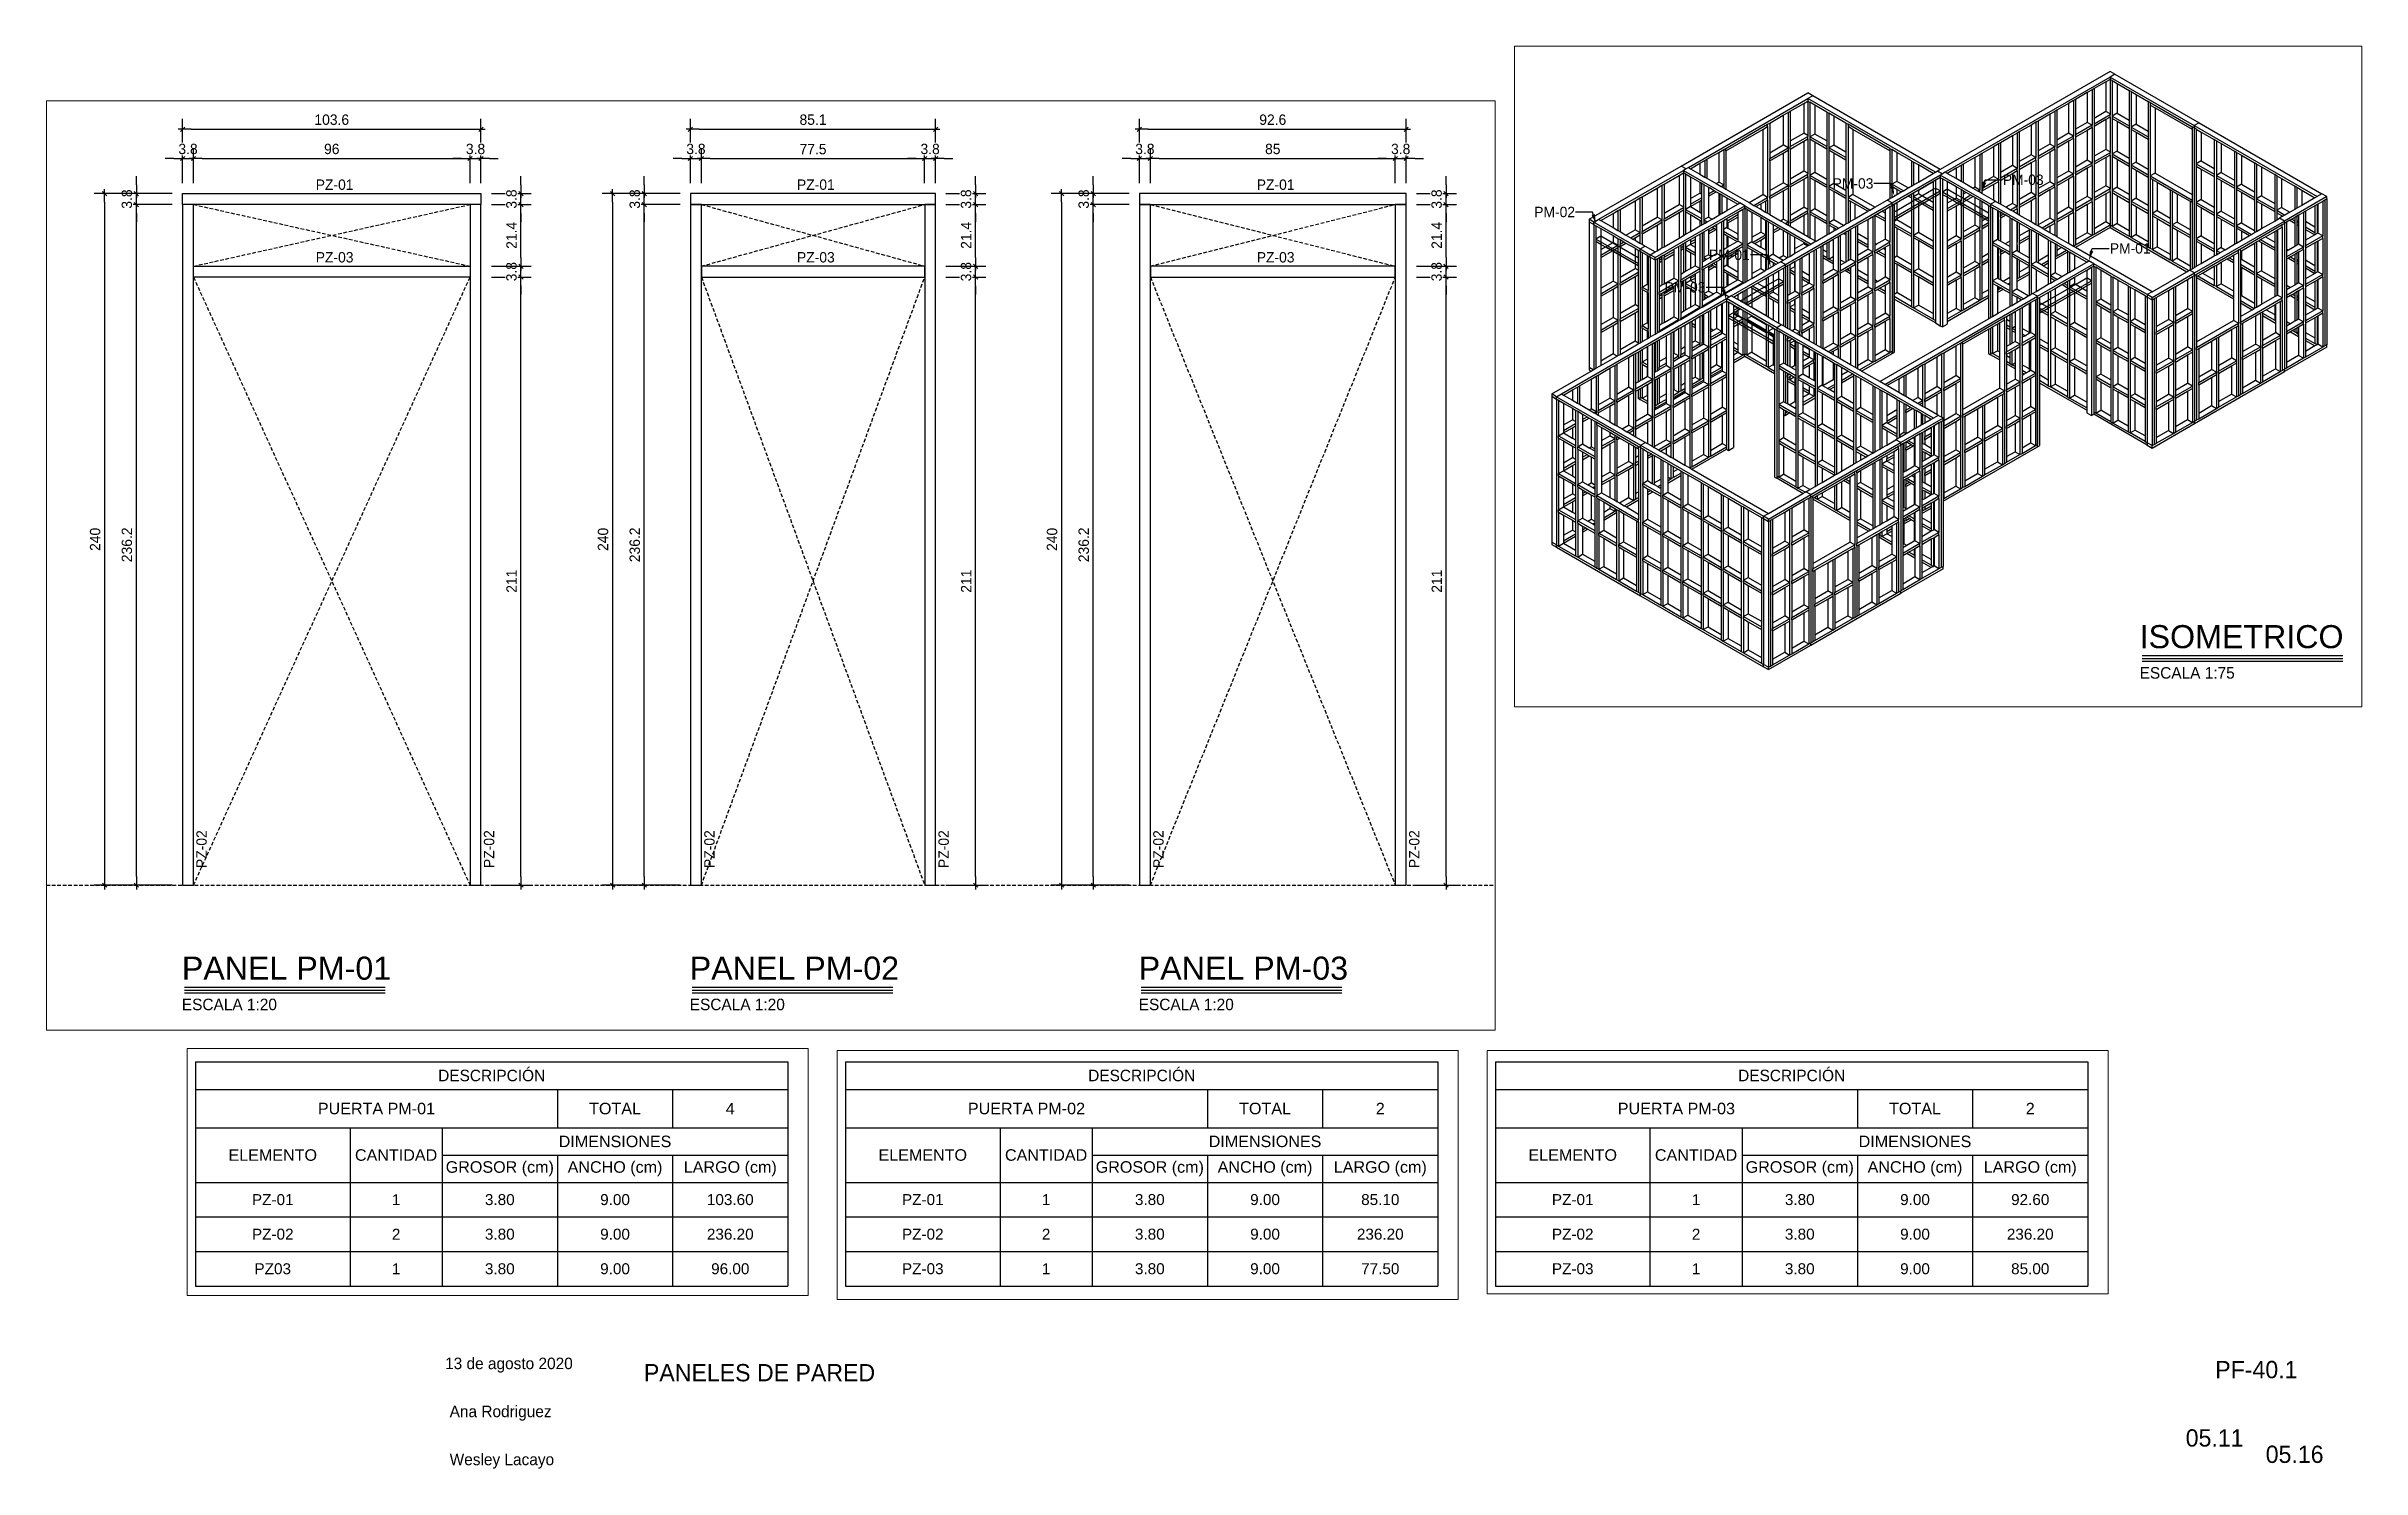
# Paper-space layout 'PT-05.11' of a CAD drawing. Header units: millimetres. Extents: x 90.9 to 131.1, y 309.4 to 334.1.
# The model-space entities are those that its viewports show. They can reach past a viewport. Long polylines and large blocks are cut down to what shows.
import ezdxf
from ezdxf import colors
from ezdxf.entities.mleader import LeaderData, LeaderLine
from ezdxf.enums import TextEntityAlignment as Align
from ezdxf.math import Vec2, Vec3

# ---------------------------------------------------------------- set-up
doc = ezdxf.new("R2010")
doc.units = ezdxf.units.MM
doc.linetypes.add('HIDDEN2', pattern=[4.7625, 3.175, -1.5875])
for name, color, linetype in [('0 @ 0.2', 7, 'Continuous'), ('0 @ 0.75', 7, 'Continuous'), ('cotas', 1, 'Continuous'), ('NIVELES', 2, 'Continuous'), ('PANELES PARED', 2, 'Continuous'), ('TEXTO', 2, 'Continuous'), ('TEXTO @ 0.2', 2, 'Continuous'), ('TEXTOS TITULOS @ 0.2', 3, 'Continuous'), ('TEXTOS TITULOS @ 0.75', 3, 'Continuous')]:
    doc.layers.add(name, color=color, linetype=linetype)
doc.styles.add('century gothic', font='GOTHIC.TTF')
doc.styles.add('NOTAS', font='GOTHIC.TTF')
doc.styles.add('SMCtitulos', font='sanss___.ttf')
doc.styles.get("Standard").update_dxf_attribs({"font": 'arial.ttf'})
doc.dimstyles.new('ANOTATIVE CM SMCONSTRUCCIONES', dxfattribs={"dimscale": 0, "dimtxt": 0.18, "dimasz": 0.15, "dimexe": 0.18, "dimexo": 0.18, "dimgap": 0.07, "dimtad": 1, "dimdec": 1, "dimlfac": 100, "dimdsep": 46, "dimtxsty": 'century gothic', "dimblk1": 'FLECHA1', "dimblk2": 'FLECHA1', "dimsah": 1, "dimcen": 0.18, "dimdle": 0.075, "dimclrd": 1, "dimclre": 1, "dimclrt": 2, "dimaunit": 1, "dimadec": 0, "dimazin": 2, "dimtfac": 0.75, "dimtdec": 1, "dimtix": 1, "dimtmove": 2, "dimatfit": 3, "dimfxl": 0.09, "dimtvp": 1.5, "dimtfill": 1, "dimtolj": 1, "dimtzin": 0, "dimarcsym": 0})

psp = doc.layouts.new('PT-05.11')

# ---------------------------------------------------------------- texts
at = {"layer": 'TEXTO', "color": 2, "attachment_point": 1, "style": 'century gothic'}
for s, insert, char_height, width in [('13 de agosto 2020', (97.806, 311.32), 0.2, 3.7301), ('{\\H3.3333x;PANELES DE PARED}', (101.257, 311.209), 0.09, 6.0848), ('PF-40.1', (128.53, 311.263), 0.3, 3.7301), ('Ana Rodriguez', (97.885, 310.487), 0.2, 3.7301), ('05.11', (128.017, 310.077), 0.3, 3.7301), ('Wesley Lacayo', (97.885, 309.654), 0.2, 3.7301), ('05.16', (129.406, 309.793), 0.3, 3.7301)]:
    psp.add_mtext(s, dxfattribs=dict(at, insert=insert, char_height=char_height, width=width))

msp = doc.modelspace()

# ---------------------------------------------------------------- texts
at = {"layer": 'TEXTO @ 0.2', "color": 2, "char_height": 0.036, "width": 0.095414, "attachment_point": 1, "style": 'century gothic'}
for insert in [(19575.8728, 4507.1842), (19577.5434, 4507.1842), (19579.1394, 4507.1842)]:
    msp.add_mtext('PZ-03 ', dxfattribs=dict(at, insert=insert))
at = {"layer": 'TEXTO @ 0.2', "color": 2, "char_height": 0.036, "width": 0.095414, "attachment_point": 1, "rotation": 90, "style": 'century gothic'}
for insert in [(19575.4584, 4505.0468), (19577.2215, 4505.0468), (19578.78, 4505.0468)]:
    msp.add_mtext('PZ-02 ', dxfattribs=dict(at, insert=insert))

# ---------------------------------------------------------------- blocks, each defined once
blk = doc.blocks.new('PP16')
at = {"layer": 'PANELES PARED', "color": 8, "linetype": 'HIDDEN2', "ltscale": 0.1}
for p, q in [((19450.7233, 4512.2364), (19451.6833, 4512.4504)), ((19450.7233, 4512.4504), (19451.6833, 4512.2364)), ((19450.7233, 4510.0884), (19451.6833, 4512.1984)), ((19450.7233, 4512.1984), (19451.6833, 4510.0884))]:
    blk.add_line(p, q, dxfattribs=at)
at = {"layer": 'PANELES PARED'}
for points in [[(19450.6853, 4512.4504), (19450.6853, 4512.4884), (19451.7213, 4512.4884), (19451.7213, 4512.4504)], [(19450.7233, 4512.4504), (19450.6853, 4512.4504), (19450.6853, 4510.0884), (19450.7233, 4510.0884)], [(19451.7213, 4512.4504), (19451.6833, 4512.4504), (19451.6833, 4510.0884), (19451.7213, 4510.0884)], [(19450.7233, 4512.1984), (19450.7233, 4512.2364), (19451.6833, 4512.2364), (19451.6833, 4512.1984)]]:
    blk.add_lwpolyline(points, close=True, dxfattribs=at)
blk = doc.blocks.new('PP17')
at = {"layer": 'PANELES PARED', "color": 8, "linetype": 'HIDDEN2', "ltscale": 0.1}
for p, q in [((19432.4708, 4513.0933), (19433.3208, 4512.8793)), ((19432.4708, 4512.8793), (19433.3208, 4513.0933)), ((19432.4708, 4512.8413), (19433.3208, 4510.7313)), ((19432.4708, 4510.7313), (19433.3208, 4512.8413))]:
    blk.add_line(p, q, dxfattribs=at)
at = {"layer": 'PANELES PARED'}
for points in [[(19432.4328, 4513.1313), (19432.4328, 4513.0933), (19433.3588, 4513.0933), (19433.3588, 4513.1313)], [(19432.4708, 4513.0933), (19432.4328, 4513.0933), (19432.4328, 4510.7313), (19432.4708, 4510.7313)], [(19433.3588, 4513.0933), (19433.3208, 4513.0933), (19433.3208, 4510.7313), (19433.3588, 4510.7313)], [(19432.4708, 4512.8793), (19432.4708, 4512.8413), (19433.3208, 4512.8413), (19433.3208, 4512.8793)]]:
    blk.add_lwpolyline(points, close=True, dxfattribs=at)
blk = doc.blocks.new('*U46')
at = {"color": 2}
blk.add_line((0, 0.052), (3.483, 0.052), dxfattribs=at)
at = {"color": 250}
blk.add_line((0, 0), (3.483, 0), dxfattribs=at)
at = {"color": 7}
blk.add_line((0, -0.047), (3.483, -0.047), dxfattribs=at)
at = {"color": 0, "linetype": 'ByBlock', "lineweight": -2, "style": 'NOTAS'}
for tag, p in [('1TITLE', (0.027, 1.014)), ('2TITLE', (-0.043, 0.181))]:
    blk.add_attdef(tag, p, '', height=0.3, dxfattribs=at)
blk.add_attdef('SCALE', text='', height=0.18, dxfattribs=at).set_placement((-0.043, -0.148), align=Align.TOP_LEFT)
blk = doc.blocks.new('PP15')
at = {"layer": 'PANELES PARED', "color": 8, "linetype": 'HIDDEN2', "ltscale": 0.1}
for p, q in [((19430.0324, 4512.8793), (19430.8074, 4513.0933)), ((19430.0324, 4513.0933), (19430.8074, 4512.8793)), ((19430.0324, 4512.8413), (19430.8074, 4510.7313)), ((19430.0324, 4510.7313), (19430.8074, 4512.8413))]:
    blk.add_line(p, q, dxfattribs=at)
at = {"layer": 'PANELES PARED'}
for points in [[(19429.9944, 4513.1313), (19429.9944, 4513.0933), (19430.8454, 4513.0933), (19430.8454, 4513.1313)], [(19430.0324, 4513.0933), (19429.9944, 4513.0933), (19429.9944, 4510.7313), (19430.0324, 4510.7313)], [(19430.8454, 4513.0933), (19430.8074, 4513.0933), (19430.8074, 4510.7313), (19430.8454, 4510.7313)], [(19430.0324, 4512.8793), (19430.0324, 4512.8413), (19430.8074, 4512.8413), (19430.8074, 4512.8793)]]:
    blk.add_lwpolyline(points, close=True, dxfattribs=at)
blk = doc.blocks.new('FLECHA1')
at = {"color": 1}
blk.add_line((-1, 0), (0.5, 0), dxfattribs=at)
at = {"color": 4}
blk.add_line((-0.25, -0.25), (0.25, 0.25), dxfattribs=at)
blk = doc.blocks.new('*D771')
at = {"color": 1, "lineweight": -2, "transparency": 16777216}
for p, q in [((19575.3745, 4507.3493), (19575.2142, 4507.3493)), ((19575.2502, 4505.0173), (19575.2502, 4507.3193)), ((19575.3745, 4504.9873), (19575.2142, 4504.9873))]:
    blk.add_line(p, q, dxfattribs=at)
at = {"layer": 'Defpoints', "color": 0, "transparency": 16777216}
for p in [(19575.2502, 4507.3493), (19575.4105, 4507.3493), (19575.4105, 4504.9873)]:
    blk.add_point(p, dxfattribs=at)
at = {"color": 1, "lineweight": -2, "transparency": 16777216, "xscale": 0.03, "yscale": 0.03, "zscale": 0.03}
for p, rotation in [((19575.2502, 4507.3493), 90), ((19575.2502, 4504.9873), 270)]:
    blk.add_blockref('FLECHA1', p, dxfattribs=dict(at, rotation=rotation))
at = {"color": 2, "transparency": 16777216, "insert": (19575.2173, 4506.1683), "char_height": 0.036, "attachment_point": 5, "rotation": 90, "style": 'century gothic', "bg_fill": 3, "box_fill_scale": 1.1, "bg_fill_color": 256, "bg_fill_true_color": 13158600, "bg_fill_transparency": 0}
blk.add_mtext('\\A1;236.2', dxfattribs=at)
blk = doc.blocks.new('*D772')
at = {"color": 1, "lineweight": -2, "transparency": 16777216}
for p, q in [((19575.2502, 4507.4173), (19575.2502, 4507.4473)), ((19575.3745, 4507.3873), (19575.2142, 4507.3873)), ((19575.3745, 4507.3493), (19575.2142, 4507.3493)), ((19575.2502, 4507.3493), (19575.2502, 4507.3873)), ((19575.2502, 4507.3193), (19575.2502, 4507.2893))]:
    blk.add_line(p, q, dxfattribs=at)
at = {"layer": 'Defpoints', "color": 0, "transparency": 16777216}
for p in [(19575.4105, 4507.3873), (19575.4105, 4507.3493)]:
    blk.add_point(p, dxfattribs=at)
at = {"color": 1, "lineweight": -2, "transparency": 16777216, "xscale": 0.03, "yscale": 0.03, "zscale": 0.03}
for p, rotation in [((19575.2502, 4507.3493), 90), ((19575.2502, 4507.3873), 270)]:
    blk.add_blockref('FLECHA1', p, dxfattribs=dict(at, rotation=rotation))
at = {"color": 2, "transparency": 16777216, "insert": (19575.2173, 4507.3683), "char_height": 0.036, "attachment_point": 5, "rotation": 90, "style": 'century gothic', "bg_fill": 3, "box_fill_scale": 1.1, "bg_fill_color": 256, "bg_fill_true_color": 13158600, "bg_fill_transparency": 0}
blk.add_mtext('\\A1;3.8', dxfattribs=at)
at = {"layer": 'Defpoints', "color": 0, "transparency": 16777216}
blk.add_point((19575.2502, 4507.3873), dxfattribs=at)
blk = doc.blocks.new('*D773')
at = {"color": 1, "lineweight": -2, "transparency": 16777216}
for p, q in [((19575.3745, 4507.3873), (19575.1041, 4507.3873)), ((19575.1401, 4507.3573), (19575.1401, 4505.0173)), ((19575.3745, 4504.9873), (19575.1041, 4504.9873))]:
    blk.add_line(p, q, dxfattribs=at)
at = {"layer": 'Defpoints', "color": 0, "transparency": 16777216}
for p in [(19575.4105, 4507.3873), (19575.1401, 4504.9873), (19575.4105, 4504.9873)]:
    blk.add_point(p, dxfattribs=at)
at = {"color": 1, "lineweight": -2, "transparency": 16777216, "xscale": 0.03, "yscale": 0.03, "zscale": 0.03}
for p, rotation in [((19575.1401, 4507.3873), 90), ((19575.1401, 4504.9873), 270)]:
    blk.add_blockref('FLECHA1', p, dxfattribs=dict(at, rotation=rotation))
at = {"color": 2, "transparency": 16777216, "insert": (19575.1072, 4506.1873), "char_height": 0.036, "attachment_point": 5, "rotation": 90, "style": 'century gothic', "bg_fill": 3, "box_fill_scale": 1.1, "bg_fill_color": 256, "bg_fill_true_color": 13158600, "bg_fill_transparency": 0}
blk.add_mtext('\\A1;240', dxfattribs=at)
blk = doc.blocks.new('*D774')
at = {"color": 1, "lineweight": -2, "transparency": 16777216}
for p, q in [((19575.4105, 4507.4233), (19575.4105, 4507.6466)), ((19575.4405, 4507.6106), (19576.4165, 4507.6106)), ((19576.4465, 4507.4233), (19576.4465, 4507.6466))]:
    blk.add_line(p, q, dxfattribs=at)
at = {"layer": 'Defpoints', "color": 0, "transparency": 16777216}
for p in [(19576.4465, 4507.6106), (19575.4105, 4507.3873), (19576.4465, 4507.3873)]:
    blk.add_point(p, dxfattribs=at)
at = {"color": 1, "lineweight": -2, "transparency": 16777216, "xscale": 0.03, "yscale": 0.03, "zscale": 0.03, "rotation": 180}
blk.add_blockref('FLECHA1', (19575.4105, 4507.6106), dxfattribs=at)
at = {"color": 1, "lineweight": -2, "transparency": 16777216, "xscale": 0.03, "yscale": 0.03, "zscale": 0.03}
blk.add_blockref('FLECHA1', (19576.4465, 4507.6106), dxfattribs=at)
at = {"color": 2, "transparency": 16777216, "insert": (19575.9285, 4507.6435), "char_height": 0.036, "attachment_point": 5, "style": 'century gothic', "bg_fill": 3, "box_fill_scale": 1.1, "bg_fill_color": 256, "bg_fill_true_color": 13158600, "bg_fill_transparency": 0}
blk.add_mtext('\\A1;103.6', dxfattribs=at)
blk = doc.blocks.new('*D775')
at = {"color": 1, "lineweight": -2, "transparency": 16777216}
for p, q in [((19575.3805, 4507.509), (19575.3505, 4507.509)), ((19575.4105, 4507.4233), (19575.4105, 4507.545)), ((19575.4105, 4507.509), (19575.4485, 4507.509)), ((19575.4485, 4507.4233), (19575.4485, 4507.545)), ((19575.4785, 4507.509), (19575.5085, 4507.509))]:
    blk.add_line(p, q, dxfattribs=at)
at = {"layer": 'Defpoints', "color": 0, "transparency": 16777216}
for p in [(19575.4105, 4507.3873), (19575.4485, 4507.3873)]:
    blk.add_point(p, dxfattribs=at)
at = {"color": 1, "lineweight": -2, "transparency": 16777216, "xscale": 0.03, "yscale": 0.03, "zscale": 0.03}
blk.add_blockref('FLECHA1', (19575.4105, 4507.509), dxfattribs=at)
at = {"color": 1, "lineweight": -2, "transparency": 16777216, "xscale": 0.03, "yscale": 0.03, "zscale": 0.03, "rotation": 180}
blk.add_blockref('FLECHA1', (19575.4485, 4507.509), dxfattribs=at)
at = {"color": 2, "transparency": 16777216, "insert": (19575.4295, 4507.5419), "char_height": 0.036, "attachment_point": 5, "style": 'century gothic', "bg_fill": 3, "box_fill_scale": 1.1, "bg_fill_color": 256, "bg_fill_true_color": 13158600, "bg_fill_transparency": 0}
blk.add_mtext('\\A1;3.8', dxfattribs=at)
at = {"layer": 'Defpoints', "color": 0, "transparency": 16777216}
blk.add_point((19575.4485, 4507.509), dxfattribs=at)
blk = doc.blocks.new('*D776')
at = {"color": 1, "lineweight": -2, "transparency": 16777216}
for p, q in [((19575.4485, 4507.4233), (19575.4485, 4507.545)), ((19575.4785, 4507.509), (19576.3785, 4507.509)), ((19576.4085, 4507.4233), (19576.4085, 4507.545))]:
    blk.add_line(p, q, dxfattribs=at)
at = {"layer": 'Defpoints', "color": 0, "transparency": 16777216}
for p in [(19576.4085, 4507.509), (19575.4485, 4507.3873), (19576.4085, 4507.3873)]:
    blk.add_point(p, dxfattribs=at)
at = {"color": 1, "lineweight": -2, "transparency": 16777216, "xscale": 0.03, "yscale": 0.03, "zscale": 0.03, "rotation": 180}
blk.add_blockref('FLECHA1', (19575.4485, 4507.509), dxfattribs=at)
at = {"color": 1, "lineweight": -2, "transparency": 16777216, "xscale": 0.03, "yscale": 0.03, "zscale": 0.03}
blk.add_blockref('FLECHA1', (19576.4085, 4507.509), dxfattribs=at)
at = {"color": 2, "transparency": 16777216, "insert": (19575.9285, 4507.5419), "char_height": 0.036, "attachment_point": 5, "style": 'century gothic', "bg_fill": 3, "box_fill_scale": 1.1, "bg_fill_color": 256, "bg_fill_true_color": 13158600, "bg_fill_transparency": 0}
blk.add_mtext('\\A1;96', dxfattribs=at)
blk = doc.blocks.new('*D777')
at = {"color": 1, "lineweight": -2, "transparency": 16777216}
for p, q in [((19576.3785, 4507.509), (19576.3485, 4507.509)), ((19576.4085, 4507.4233), (19576.4085, 4507.545)), ((19576.4085, 4507.509), (19576.4465, 4507.509)), ((19576.4465, 4507.4233), (19576.4465, 4507.545)), ((19576.4765, 4507.509), (19576.5065, 4507.509))]:
    blk.add_line(p, q, dxfattribs=at)
at = {"layer": 'Defpoints', "color": 0, "transparency": 16777216}
for p in [(19576.4085, 4507.3873), (19576.4465, 4507.3873)]:
    blk.add_point(p, dxfattribs=at)
at = {"color": 1, "lineweight": -2, "transparency": 16777216, "xscale": 0.03, "yscale": 0.03, "zscale": 0.03}
blk.add_blockref('FLECHA1', (19576.4085, 4507.509), dxfattribs=at)
at = {"color": 1, "lineweight": -2, "transparency": 16777216, "xscale": 0.03, "yscale": 0.03, "zscale": 0.03, "rotation": 180}
blk.add_blockref('FLECHA1', (19576.4465, 4507.509), dxfattribs=at)
at = {"color": 2, "transparency": 16777216, "insert": (19576.4275, 4507.5419), "char_height": 0.036, "attachment_point": 5, "style": 'century gothic', "bg_fill": 3, "box_fill_scale": 1.1, "bg_fill_color": 256, "bg_fill_true_color": 13158600, "bg_fill_transparency": 0}
blk.add_mtext('\\A1;3.8', dxfattribs=at)
at = {"layer": 'Defpoints', "color": 0, "transparency": 16777216}
blk.add_point((19576.4465, 4507.509), dxfattribs=at)
blk = doc.blocks.new('*D803')
at = {"color": 1, "lineweight": -2, "transparency": 16777216}
for p, q in [((19577.1736, 4507.4233), (19577.1736, 4507.6466)), ((19577.2036, 4507.6106), (19577.9946, 4507.6106)), ((19578.0246, 4507.4233), (19578.0246, 4507.6466))]:
    blk.add_line(p, q, dxfattribs=at)
at = {"layer": 'Defpoints', "color": 0, "transparency": 16777216}
for p in [(19578.0246, 4507.6106), (19577.1736, 4507.3873), (19578.0246, 4507.3873)]:
    blk.add_point(p, dxfattribs=at)
at = {"color": 1, "lineweight": -2, "transparency": 16777216, "xscale": 0.03, "yscale": 0.03, "zscale": 0.03, "rotation": 180}
blk.add_blockref('FLECHA1', (19577.1736, 4507.6106), dxfattribs=at)
at = {"color": 1, "lineweight": -2, "transparency": 16777216, "xscale": 0.03, "yscale": 0.03, "zscale": 0.03}
blk.add_blockref('FLECHA1', (19578.0246, 4507.6106), dxfattribs=at)
at = {"color": 2, "transparency": 16777216, "insert": (19577.5991, 4507.6435), "char_height": 0.036, "attachment_point": 5, "style": 'century gothic', "bg_fill": 3, "box_fill_scale": 1.1, "bg_fill_color": 256, "bg_fill_true_color": 13158600, "bg_fill_transparency": 0}
blk.add_mtext('\\A1;85.1', dxfattribs=at)
blk = doc.blocks.new('*D804')
at = {"color": 1, "lineweight": -2, "transparency": 16777216}
for p, q in [((19577.1436, 4507.509), (19577.1136, 4507.509)), ((19577.1736, 4507.4233), (19577.1736, 4507.545)), ((19577.1736, 4507.509), (19577.2116, 4507.509)), ((19577.2116, 4507.4233), (19577.2116, 4507.545)), ((19577.2416, 4507.509), (19577.2716, 4507.509))]:
    blk.add_line(p, q, dxfattribs=at)
at = {"layer": 'Defpoints', "color": 0, "transparency": 16777216}
for p in [(19577.1736, 4507.3873), (19577.2116, 4507.3873)]:
    blk.add_point(p, dxfattribs=at)
at = {"color": 1, "lineweight": -2, "transparency": 16777216, "xscale": 0.03, "yscale": 0.03, "zscale": 0.03}
blk.add_blockref('FLECHA1', (19577.1736, 4507.509), dxfattribs=at)
at = {"color": 1, "lineweight": -2, "transparency": 16777216, "xscale": 0.03, "yscale": 0.03, "zscale": 0.03, "rotation": 180}
blk.add_blockref('FLECHA1', (19577.2116, 4507.509), dxfattribs=at)
at = {"color": 2, "transparency": 16777216, "insert": (19577.1926, 4507.5419), "char_height": 0.036, "attachment_point": 5, "style": 'century gothic', "bg_fill": 3, "box_fill_scale": 1.1, "bg_fill_color": 256, "bg_fill_true_color": 13158600, "bg_fill_transparency": 0}
blk.add_mtext('\\A1;3.8', dxfattribs=at)
at = {"layer": 'Defpoints', "color": 0, "transparency": 16777216}
blk.add_point((19577.2116, 4507.509), dxfattribs=at)
blk = doc.blocks.new('*D805')
at = {"color": 1, "lineweight": -2, "transparency": 16777216}
for p, q in [((19577.2116, 4507.4233), (19577.2116, 4507.545)), ((19577.2416, 4507.509), (19577.9566, 4507.509)), ((19577.9866, 4507.4233), (19577.9866, 4507.545))]:
    blk.add_line(p, q, dxfattribs=at)
at = {"layer": 'Defpoints', "color": 0, "transparency": 16777216}
for p in [(19577.9866, 4507.509), (19577.2116, 4507.3873), (19577.9866, 4507.3873)]:
    blk.add_point(p, dxfattribs=at)
at = {"color": 1, "lineweight": -2, "transparency": 16777216, "xscale": 0.03, "yscale": 0.03, "zscale": 0.03, "rotation": 180}
blk.add_blockref('FLECHA1', (19577.2116, 4507.509), dxfattribs=at)
at = {"color": 1, "lineweight": -2, "transparency": 16777216, "xscale": 0.03, "yscale": 0.03, "zscale": 0.03}
blk.add_blockref('FLECHA1', (19577.9866, 4507.509), dxfattribs=at)
at = {"color": 2, "transparency": 16777216, "insert": (19577.5991, 4507.5414), "char_height": 0.036, "attachment_point": 5, "style": 'century gothic', "bg_fill": 3, "box_fill_scale": 1.1, "bg_fill_color": 256, "bg_fill_true_color": 13158600, "bg_fill_transparency": 0}
blk.add_mtext('\\A1;77.5', dxfattribs=at)
blk = doc.blocks.new('*D806')
at = {"color": 1, "lineweight": -2, "transparency": 16777216}
for p, q in [((19577.9566, 4507.509), (19577.9266, 4507.509)), ((19577.9866, 4507.4233), (19577.9866, 4507.545)), ((19577.9866, 4507.509), (19578.0246, 4507.509)), ((19578.0246, 4507.4233), (19578.0246, 4507.545)), ((19578.0546, 4507.509), (19578.0846, 4507.509))]:
    blk.add_line(p, q, dxfattribs=at)
at = {"layer": 'Defpoints', "color": 0, "transparency": 16777216}
for p in [(19577.9866, 4507.3873), (19578.0246, 4507.3873)]:
    blk.add_point(p, dxfattribs=at)
at = {"color": 1, "lineweight": -2, "transparency": 16777216, "xscale": 0.03, "yscale": 0.03, "zscale": 0.03}
blk.add_blockref('FLECHA1', (19577.9866, 4507.509), dxfattribs=at)
at = {"color": 1, "lineweight": -2, "transparency": 16777216, "xscale": 0.03, "yscale": 0.03, "zscale": 0.03, "rotation": 180}
blk.add_blockref('FLECHA1', (19578.0246, 4507.509), dxfattribs=at)
at = {"color": 2, "transparency": 16777216, "insert": (19578.0056, 4507.5419), "char_height": 0.036, "attachment_point": 5, "style": 'century gothic', "bg_fill": 3, "box_fill_scale": 1.1, "bg_fill_color": 256, "bg_fill_true_color": 13158600, "bg_fill_transparency": 0}
blk.add_mtext('\\A1;3.8', dxfattribs=at)
at = {"layer": 'Defpoints', "color": 0, "transparency": 16777216}
blk.add_point((19578.0246, 4507.509), dxfattribs=at)
blk = doc.blocks.new('*D807')
at = {"color": 1, "lineweight": -2, "transparency": 16777216}
for p, q in [((19578.7321, 4507.4233), (19578.7321, 4507.6466)), ((19578.7621, 4507.6106), (19579.6281, 4507.6106)), ((19579.6581, 4507.4233), (19579.6581, 4507.6466))]:
    blk.add_line(p, q, dxfattribs=at)
at = {"layer": 'Defpoints', "color": 0, "transparency": 16777216}
for p in [(19579.6581, 4507.6106), (19578.7321, 4507.3873), (19579.6581, 4507.3873)]:
    blk.add_point(p, dxfattribs=at)
at = {"color": 1, "lineweight": -2, "transparency": 16777216, "xscale": 0.03, "yscale": 0.03, "zscale": 0.03, "rotation": 180}
blk.add_blockref('FLECHA1', (19578.7321, 4507.6106), dxfattribs=at)
at = {"color": 1, "lineweight": -2, "transparency": 16777216, "xscale": 0.03, "yscale": 0.03, "zscale": 0.03}
blk.add_blockref('FLECHA1', (19579.6581, 4507.6106), dxfattribs=at)
at = {"color": 2, "transparency": 16777216, "insert": (19579.1951, 4507.6435), "char_height": 0.036, "attachment_point": 5, "style": 'century gothic', "bg_fill": 3, "box_fill_scale": 1.1, "bg_fill_color": 256, "bg_fill_true_color": 13158600, "bg_fill_transparency": 0}
blk.add_mtext('\\A1;92.6', dxfattribs=at)
blk = doc.blocks.new('*D808')
at = {"color": 1, "lineweight": -2, "transparency": 16777216}
for p, q in [((19578.7021, 4507.509), (19578.6721, 4507.509)), ((19578.7321, 4507.4233), (19578.7321, 4507.545)), ((19578.7321, 4507.509), (19578.7701, 4507.509)), ((19578.7701, 4507.4233), (19578.7701, 4507.545)), ((19578.8001, 4507.509), (19578.8301, 4507.509))]:
    blk.add_line(p, q, dxfattribs=at)
at = {"layer": 'Defpoints', "color": 0, "transparency": 16777216}
for p in [(19578.7321, 4507.3873), (19578.7701, 4507.3873)]:
    blk.add_point(p, dxfattribs=at)
at = {"color": 1, "lineweight": -2, "transparency": 16777216, "xscale": 0.03, "yscale": 0.03, "zscale": 0.03}
blk.add_blockref('FLECHA1', (19578.7321, 4507.509), dxfattribs=at)
at = {"color": 1, "lineweight": -2, "transparency": 16777216, "xscale": 0.03, "yscale": 0.03, "zscale": 0.03, "rotation": 180}
blk.add_blockref('FLECHA1', (19578.7701, 4507.509), dxfattribs=at)
at = {"color": 2, "transparency": 16777216, "insert": (19578.7511, 4507.5419), "char_height": 0.036, "attachment_point": 5, "style": 'century gothic', "bg_fill": 3, "box_fill_scale": 1.1, "bg_fill_color": 256, "bg_fill_true_color": 13158600, "bg_fill_transparency": 0}
blk.add_mtext('\\A1;3.8', dxfattribs=at)
at = {"layer": 'Defpoints', "color": 0, "transparency": 16777216}
blk.add_point((19578.7701, 4507.509), dxfattribs=at)
blk = doc.blocks.new('*D809')
at = {"color": 1, "lineweight": -2, "transparency": 16777216}
for p, q in [((19578.7701, 4507.4233), (19578.7701, 4507.545)), ((19578.8001, 4507.509), (19579.5901, 4507.509)), ((19579.6201, 4507.4233), (19579.6201, 4507.545))]:
    blk.add_line(p, q, dxfattribs=at)
at = {"layer": 'Defpoints', "color": 0, "transparency": 16777216}
for p in [(19579.6201, 4507.509), (19578.7701, 4507.3873), (19579.6201, 4507.3873)]:
    blk.add_point(p, dxfattribs=at)
at = {"color": 1, "lineweight": -2, "transparency": 16777216, "xscale": 0.03, "yscale": 0.03, "zscale": 0.03, "rotation": 180}
blk.add_blockref('FLECHA1', (19578.7701, 4507.509), dxfattribs=at)
at = {"color": 1, "lineweight": -2, "transparency": 16777216, "xscale": 0.03, "yscale": 0.03, "zscale": 0.03}
blk.add_blockref('FLECHA1', (19579.6201, 4507.509), dxfattribs=at)
at = {"color": 2, "transparency": 16777216, "insert": (19579.1951, 4507.5419), "char_height": 0.036, "attachment_point": 5, "style": 'century gothic', "bg_fill": 3, "box_fill_scale": 1.1, "bg_fill_color": 256, "bg_fill_true_color": 13158600, "bg_fill_transparency": 0}
blk.add_mtext('\\A1;85', dxfattribs=at)
blk = doc.blocks.new('*D810')
at = {"color": 1, "lineweight": -2, "transparency": 16777216}
for p, q in [((19579.5901, 4507.509), (19579.5601, 4507.509)), ((19579.6201, 4507.4233), (19579.6201, 4507.545)), ((19579.6201, 4507.509), (19579.6581, 4507.509)), ((19579.6581, 4507.4233), (19579.6581, 4507.545)), ((19579.6881, 4507.509), (19579.7181, 4507.509))]:
    blk.add_line(p, q, dxfattribs=at)
at = {"layer": 'Defpoints', "color": 0, "transparency": 16777216}
for p in [(19579.6201, 4507.3873), (19579.6581, 4507.3873)]:
    blk.add_point(p, dxfattribs=at)
at = {"color": 1, "lineweight": -2, "transparency": 16777216, "xscale": 0.03, "yscale": 0.03, "zscale": 0.03}
blk.add_blockref('FLECHA1', (19579.6201, 4507.509), dxfattribs=at)
at = {"color": 1, "lineweight": -2, "transparency": 16777216, "xscale": 0.03, "yscale": 0.03, "zscale": 0.03, "rotation": 180}
blk.add_blockref('FLECHA1', (19579.6581, 4507.509), dxfattribs=at)
at = {"color": 2, "transparency": 16777216, "insert": (19579.6391, 4507.5419), "char_height": 0.036, "attachment_point": 5, "style": 'century gothic', "bg_fill": 3, "box_fill_scale": 1.1, "bg_fill_color": 256, "bg_fill_true_color": 13158600, "bg_fill_transparency": 0}
blk.add_mtext('\\A1;3.8', dxfattribs=at)
at = {"layer": 'Defpoints', "color": 0, "transparency": 16777216}
blk.add_point((19579.6581, 4507.509), dxfattribs=at)
blk = doc.blocks.new('ISO GENERAL')
at = {"color": 250}
for p, q in [((2.1128, 3.8721), (-0.0978, 2.5958)), ((2.1764, 3.8354), (2.1128, 3.8721)), ((2.1128, 3.7986), (-0.0342, 2.5591)), ((2.1764, 3.8354), (2.1128, 3.7986)), ((2.1128, 3.7986), (2.1128, 3.7676)), ((2.1128, 3.7986), (3.2074, 3.1667)), ((2.1764, 3.8354), (3.271, 3.2034)), ((2.059, 3.7366), (1.9058, 3.6481)), ((2.1128, 3.7676), (2.059, 3.7366)), ((2.059, 3.7366), (2.059, 3.349)), ((2.1396, 3.7521), (2.1128, 3.7676)), ((2.1128, 3.7676), (2.1128, 3.318)), ((2.1396, 3.7521), (2.2033, 3.7153)), ((2.1396, 3.7521), (2.1396, 3.291)), ((2.2033, 3.7153), (2.2033, 3.3278)), ((2.2033, 3.7153), (2.361, 3.6243)), ((1.8789, 3.6326), (1.8153, 3.5959)), ((1.9058, 3.6481), (1.8789, 3.6326)), ((1.8789, 3.6326), (1.8789, 3.1715)), ((1.9058, 3.6481), (1.9058, 3.2605)), ((2.3878, 3.6088), (2.361, 3.6243)), ((2.361, 3.6243), (2.361, 3.2367)), ((-3.4713, 2.6391), (-1.822, 3.5913)), ((-1.7584, 3.5546), (-1.822, 3.5913)), ((-1.7584, 3.5546), (-1.822, 3.5178)), ((-0.0978, 2.5958), (-1.7584, 3.5546)), ((1.8153, 3.5959), (1.6621, 3.5074)), ((1.8153, 3.5959), (1.8153, 3.2083)), ((2.3878, 3.6088), (2.4515, 3.572)), ((2.3878, 3.6088), (2.3878, 3.1477)), ((2.4515, 3.572), (2.4515, 3.1845)), ((2.4515, 3.572), (2.6091, 3.481)), ((-3.3759, 2.6207), (-1.822, 3.5178)), ((-1.8757, 3.4558), (-1.822, 3.4868)), ((-1.822, 3.5178), (-1.822, 3.4868)), ((-0.1614, 2.5591), (-1.822, 3.5178)), ((-1.822, 3.4868), (-1.7951, 3.4713)), ((-1.822, 3.4868), (-1.822, 3.0372)), ((-1.7951, 3.4713), (-1.7951, 3.0206)), ((-1.7315, 3.4345), (-1.7951, 3.4713)), ((1.6352, 3.4919), (1.5716, 3.4551)), ((1.6621, 3.5074), (1.6352, 3.4919)), ((1.6352, 3.4919), (1.6352, 3.0308)), ((1.6621, 3.5074), (1.6621, 3.1198)), ((2.636, 3.4655), (2.6091, 3.481)), ((2.6091, 3.481), (2.6091, 3.0934)), ((2.636, 3.4655), (3.1805, 3.1511)), ((2.636, 3.4655), (2.636, 3.4345)), ((-2.0518, 3.3541), (-1.8757, 3.4558)), ((-1.8757, 3.4558), (-1.8757, 3.0682)), ((-1.7315, 3.4345), (-1.7315, 3.0573)), ((-1.5738, 3.3435), (-1.7315, 3.4345)), ((1.5716, 3.4551), (1.4183, 3.3667)), ((1.5716, 3.4551), (1.5716, 3.0675)), ((2.636, 3.4345), (2.6997, 3.3977)), ((2.636, 3.4345), (2.636, 2.5123)), ((2.6997, 3.3977), (2.6997, 2.5491)), ((2.6997, 3.3977), (3.1805, 3.1201)), ((-2.3184, 3.2002), (-2.1423, 3.3019)), ((-2.1423, 3.3019), (-2.0787, 3.3386)), ((-2.1423, 3.3019), (-2.1423, 2.9143)), ((-2.0787, 3.3386), (-2.0518, 3.3541)), ((-2.0787, 3.3386), (-2.0787, 2.8775)), ((-2.0518, 3.3541), (-2.0518, 2.9665)), ((-1.5738, 3.3435), (-1.5469, 3.328)), ((-1.5738, 3.3435), (-1.5738, 2.9663)), ((-1.5469, 3.328), (-1.5469, 2.8773)), ((-1.4833, 3.2913), (-1.5469, 3.328)), ((1.3278, 3.3144), (1.1746, 3.226)), ((1.3915, 3.3512), (1.3278, 3.3144)), ((1.3278, 3.3144), (1.3278, 2.9268)), ((1.4183, 3.3667), (1.3915, 3.3512)), ((1.3915, 3.3512), (1.3915, 2.8901)), ((1.4183, 3.3667), (1.4183, 2.9791)), ((2.059, 3.349), (1.9058, 3.2605)), ((2.1128, 3.3065), (1.9058, 3.187)), ((2.1128, 3.318), (2.059, 3.349)), ((2.1128, 3.318), (2.1128, 3.3065)), ((2.1128, 3.2755), (2.1128, 3.3065)), ((2.2033, 3.3278), (2.1396, 3.291)), ((2.2033, 3.3278), (2.361, 3.2367)), ((-1.4833, 3.2913), (-1.4833, 2.914)), ((-1.3256, 3.2002), (-1.4833, 3.2913)), ((1.1746, 3.226), (1.1477, 3.2104)), ((1.1746, 3.226), (1.1746, 2.8384)), ((1.9058, 3.2605), (1.9058, 3.187)), ((2.059, 3.2445), (1.9058, 3.156)), ((2.1128, 3.2755), (2.059, 3.2445)), ((2.059, 3.2445), (2.059, 2.8569)), ((2.1128, 3.2755), (2.1128, 2.8259)), ((2.1396, 3.291), (2.1396, 3.26)), ((2.1396, 3.291), (2.361, 3.1632)), ((2.1396, 3.26), (2.2033, 3.2232)), ((2.1396, 3.26), (2.1396, 2.7989)), ((2.2033, 3.2232), (2.2033, 2.8356)), ((2.2033, 3.2232), (2.361, 3.1322)), ((2.361, 3.2367), (2.361, 3.1632)), ((-2.8897, 2.8704), (-2.3453, 3.1847)), ((-2.4089, 3.1169), (-2.3453, 3.1537)), ((-2.3453, 3.1847), (-2.3184, 3.2002)), ((-2.3453, 3.1537), (-2.3453, 3.1847)), ((-2.3453, 3.1537), (-2.3453, 2.2315)), ((-2.3184, 3.2002), (-2.3184, 2.8126)), ((-1.3256, 3.2002), (-1.2987, 3.1847)), ((-1.3256, 3.2002), (-1.3256, 2.823)), ((-0.7543, 2.8704), (-1.2987, 3.1847)), ((-1.2987, 3.1847), (-1.2987, 3.1537)), ((-1.2351, 3.1169), (-1.2987, 3.1537)), ((-1.2987, 3.1537), (-1.2987, 2.2315)), ((1.0841, 3.1737), (0.9309, 3.0852)), ((1.1477, 3.2104), (1.0841, 3.1737)), ((1.0841, 3.1737), (1.0841, 2.7861)), ((1.1477, 3.2104), (1.1477, 2.7494)), ((1.8153, 3.2083), (1.6621, 3.1198)), ((1.8789, 3.1715), (1.6621, 3.0463)), ((1.8789, 3.1715), (1.8153, 3.2083)), ((1.8789, 3.1405), (1.8153, 3.1038)), ((1.8789, 3.1405), (1.8789, 3.1715)), ((1.8789, 3.1405), (1.8789, 2.6794)), ((1.9058, 3.187), (1.9058, 3.156)), ((1.9058, 3.156), (1.9058, 2.7684)), ((2.361, 3.1632), (2.361, 3.1322)), ((2.4515, 3.1845), (2.3878, 3.1477)), ((2.3878, 3.1477), (2.3878, 3.1167)), ((2.3878, 3.1477), (2.6091, 3.0199)), ((2.4515, 3.1845), (2.6091, 3.0934)), ((3.2074, 3.1356), (3.1805, 3.1511)), ((3.1805, 3.1511), (3.1805, 3.1201)), ((3.271, 3.2034), (3.2074, 3.1667)), ((3.2074, 3.1667), (3.2074, 3.1356)), ((3.2074, 3.1667), (4.8068, 2.2432)), ((3.2342, 3.1201), (3.2074, 3.1356)), ((3.2074, 3.1356), (3.2074, 1.3197)), ((3.271, 3.2034), (4.8705, 2.2799)), ((-2.8897, 2.8393), (-2.4089, 3.1169)), ((-2.4089, 3.1169), (-2.4089, 2.2683)), ((-2.0518, 2.9665), (-1.8757, 3.0682)), ((-1.822, 3.0372), (-1.8757, 3.0682)), ((-1.7315, 3.0573), (-1.7951, 3.0206)), ((-1.5738, 2.9663), (-1.7315, 3.0573)), ((-1.2351, 3.1169), (-1.2351, 2.2683)), ((-0.7543, 2.8393), (-1.2351, 3.1169)), ((0.904, 3.0697), (0.8404, 3.033)), ((0.9309, 3.0852), (0.904, 3.0697)), ((0.904, 3.0697), (0.904, 2.6086)), ((0.9309, 3.0852), (0.9309, 2.6976)), ((1.5716, 3.0675), (1.4183, 2.9791)), ((1.6352, 3.0308), (1.5716, 3.0675)), ((1.6621, 3.1198), (1.6621, 3.0463)), ((1.8153, 3.1038), (1.6621, 3.0153)), ((1.8153, 3.1038), (1.8153, 2.7162)), ((2.361, 3.1322), (2.361, 2.7446)), ((2.3878, 3.1167), (2.4515, 3.0799)), ((2.3878, 3.1167), (2.3878, 2.6556)), ((2.4515, 3.0799), (2.4515, 2.6924)), ((2.4515, 3.0799), (2.6091, 2.9889)), ((2.6091, 3.0934), (2.6091, 3.0199)), ((3.1805, 3.1201), (3.1805, 2.2715)), ((3.2342, 3.1201), (3.2342, 2.6694)), ((3.2342, 3.1201), (3.2979, 3.0834)), ((3.2979, 3.0834), (3.2979, 2.7062)), ((3.2979, 3.0834), (3.4695, 2.9843)), ((-2.0518, 2.893), (-1.822, 3.0257)), ((-1.8757, 2.9637), (-1.822, 2.9947)), ((-1.822, 3.0372), (-1.822, 3.0257)), ((-1.822, 2.9947), (-1.822, 3.0257)), ((-1.822, 2.9947), (-1.822, 2.5451)), ((-1.7951, 3.0206), (-1.7951, 2.9896)), ((-1.5738, 2.8928), (-1.7951, 3.0206)), ((-1.7315, 2.9528), (-1.7951, 2.9896)), ((-1.7951, 2.9896), (-1.7951, 2.5181)), ((0.8404, 3.033), (0.6871, 2.9445)), ((0.8404, 3.033), (0.8404, 2.6454)), ((1.6352, 3.0308), (1.4183, 2.9056)), ((1.4183, 2.9791), (1.4183, 2.9056)), ((1.6352, 2.9998), (1.5716, 2.963)), ((1.6352, 2.9998), (1.6352, 3.0308)), ((1.6352, 2.9998), (1.6352, 2.5387)), ((1.6621, 3.0463), (1.6621, 3.0153)), ((1.6621, 3.0153), (1.6621, 2.6277)), ((2.6091, 3.0199), (2.6091, 2.9889)), ((2.6091, 2.9889), (2.6091, 2.6013)), ((3.4963, 2.9688), (3.4695, 2.9843)), ((3.4695, 2.9843), (3.4695, 2.6071)), ((-2.3184, 2.8126), (-2.1423, 2.9143)), ((-2.0787, 2.8775), (-2.1423, 2.9143)), ((-2.0518, 2.9665), (-2.0518, 2.893)), ((-2.0518, 2.862), (-1.8757, 2.9637)), ((-1.8757, 2.9637), (-1.8757, 2.5761)), ((-1.7315, 2.9528), (-1.7315, 2.5549)), ((-1.5738, 2.8618), (-1.7315, 2.9528)), ((-1.5738, 2.9663), (-1.5738, 2.8928)), ((-1.4833, 2.914), (-1.5469, 2.8773)), ((-1.3256, 2.823), (-1.4833, 2.914)), ((0.6603, 2.929), (0.5966, 2.8923)), ((0.6871, 2.9445), (0.6603, 2.929)), ((0.6603, 2.929), (0.6603, 2.4679)), ((0.6871, 2.9445), (0.6871, 2.5569)), ((1.3278, 2.9268), (1.1746, 2.8384)), ((1.3915, 2.8901), (1.3278, 2.9268)), ((1.5716, 2.963), (1.4183, 2.8746)), ((1.4183, 2.9056), (1.4183, 2.8746)), ((1.5716, 2.963), (1.5716, 2.5754)), ((3.4963, 2.9688), (3.4963, 2.5181)), ((3.4963, 2.9688), (3.56, 2.9321)), ((3.56, 2.9321), (3.56, 2.5548)), ((3.56, 2.9321), (3.7316, 2.833)), ((-3.1353, 2.7286), (-2.9802, 2.8181)), ((-2.9802, 2.8181), (-2.9166, 2.8548)), ((-2.9802, 2.8181), (-2.9802, 2.4305)), ((-2.9166, 2.8548), (-2.8897, 2.8704)), ((-2.9166, 2.8548), (-2.9166, 2.3938)), ((-2.8897, 2.8393), (-2.8897, 2.8704)), ((-2.8897, 2.8393), (-2.8897, 2.34)), ((-2.3184, 2.7391), (-2.0787, 2.8775)), ((-2.1423, 2.8098), (-2.0787, 2.8465)), ((-2.0787, 2.8775), (-2.0787, 2.8465)), ((-2.0787, 2.8465), (-2.0787, 2.3854)), ((-2.0518, 2.862), (-2.0518, 2.893)), ((-2.0518, 2.862), (-2.0518, 2.4744)), ((-1.5738, 2.8928), (-1.5738, 2.8618)), ((-1.5738, 2.8618), (-1.5738, 2.4638)), ((-1.5469, 2.8773), (-1.5469, 2.8463)), ((-1.3256, 2.7495), (-1.5469, 2.8773)), ((-1.4833, 2.8095), (-1.5469, 2.8463)), ((-1.5469, 2.8463), (-1.5469, 2.3748)), ((-1.3256, 2.823), (-1.3256, 2.7495)), ((-0.7543, 2.8704), (-0.7274, 2.8548)), ((-0.7543, 2.8704), (-0.7543, 2.8393)), ((-0.7543, 2.8393), (-0.7543, 2.2168)), ((-0.7274, 2.8548), (-0.7274, 2.4041)), ((-0.6638, 2.8181), (-0.7274, 2.8548)), ((-0.6638, 2.8181), (-0.6638, 2.4409)), ((-0.4713, 2.707), (-0.6638, 2.8181)), ((0.5966, 2.8923), (0.4434, 2.8038)), ((0.5966, 2.8923), (0.5966, 2.5047)), ((1.3915, 2.8901), (1.1746, 2.7649)), ((1.1746, 2.8384), (1.1746, 2.7649)), ((1.3278, 2.8223), (1.1746, 2.7339)), ((1.3915, 2.8591), (1.3278, 2.8223)), ((1.3278, 2.8223), (1.3278, 2.4347)), ((1.3915, 2.8591), (1.3915, 2.8901)), ((1.3915, 2.8591), (1.3915, 2.398)), ((1.4183, 2.8746), (1.4183, 2.487)), ((2.059, 2.8569), (1.9058, 2.7684)), ((2.1128, 2.8144), (1.9058, 2.6949)), ((2.1128, 2.8259), (2.059, 2.8569)), ((2.1128, 2.8259), (2.1128, 2.8144)), ((2.1128, 2.7834), (2.1128, 2.8144)), ((2.2033, 2.8356), (2.1396, 2.7989)), ((2.2033, 2.8356), (2.361, 2.7446)), ((3.7584, 2.8175), (3.7316, 2.833)), ((3.7316, 2.833), (3.7316, 2.4558)), ((3.7584, 2.8175), (3.7584, 2.3668)), ((3.7584, 2.8175), (3.8221, 2.7807)), ((-2.3184, 2.8126), (-2.3184, 2.7391)), ((-2.3184, 2.7081), (-2.1423, 2.8098)), ((-2.3184, 2.7081), (-2.3184, 2.7391)), ((-2.1423, 2.8098), (-2.1423, 2.4222)), ((-1.4833, 2.8095), (-1.4833, 2.4116)), ((-1.3256, 2.7185), (-1.4833, 2.8095)), ((-1.3256, 2.7495), (-1.3256, 2.7185)), ((0.3529, 2.7515), (0.1997, 2.6631)), ((0.4165, 2.7883), (0.3529, 2.7515)), ((0.3529, 2.7515), (0.3529, 2.364)), ((0.4434, 2.8038), (0.4165, 2.7883)), ((0.4165, 2.7883), (0.4165, 2.3272)), ((0.4434, 2.8038), (0.4434, 2.4162)), ((1.0841, 2.7861), (0.9309, 2.6976)), ((1.1477, 2.7494), (0.9309, 2.6242)), ((1.1477, 2.7494), (1.0841, 2.7861)), ((1.1477, 2.7183), (1.1477, 2.7494)), ((1.1746, 2.7649), (1.1746, 2.7339)), ((1.1746, 2.7339), (1.1746, 2.3463)), ((1.9058, 2.7684), (1.9058, 2.6949)), ((2.059, 2.7524), (1.9058, 2.6639)), ((2.1128, 2.7834), (2.059, 2.7524)), ((2.059, 2.7524), (2.059, 2.3847)), ((2.1128, 2.7834), (2.1128, 2.3537)), ((2.1396, 2.7989), (2.1396, 2.7679)), ((2.1396, 2.7989), (2.361, 2.6711)), ((2.1396, 2.7679), (2.2033, 2.7311)), ((2.1396, 2.7679), (2.1396, 2.3267)), ((2.361, 2.7446), (2.361, 2.6711)), ((3.8221, 2.7807), (3.8221, 2.4035)), ((3.8221, 2.7807), (3.9937, 2.6817)), ((-3.349, 2.6052), (-3.2258, 2.6763)), ((-3.2258, 2.6763), (-3.1622, 2.7131)), ((-3.2258, 2.6763), (-3.2258, 2.534)), ((-3.1622, 2.7131), (-3.1353, 2.7286)), ((-3.1622, 2.7131), (-3.1622, 2.4973)), ((-3.1353, 2.7286), (-3.1353, 2.4818)), ((-2.3184, 2.7081), (-2.3184, 2.3205)), ((-1.3256, 2.7185), (-1.3256, 2.3205)), ((-0.4713, 2.707), (-0.4444, 2.6915)), ((-0.4713, 2.707), (-0.4713, 2.3802)), ((-0.4444, 2.6915), (-0.4444, 2.3957)), ((-0.3808, 2.6547), (-0.4444, 2.6915)), ((-0.3808, 2.6547), (-0.3808, 2.4325)), ((-0.1883, 2.5436), (-0.3808, 2.6547)), ((0.1997, 2.6631), (0.1728, 2.6476)), ((0.1997, 2.6631), (0.1997, 2.4241)), ((0.9309, 2.6976), (0.9309, 2.6242)), ((1.0841, 2.6816), (0.9309, 2.5931)), ((1.1477, 2.7183), (1.0841, 2.6816)), ((1.0841, 2.6816), (1.0841, 2.294)), ((1.1477, 2.7183), (1.1477, 2.2573)), ((1.8153, 2.7162), (1.6621, 2.6277)), ((1.8789, 2.6794), (1.6621, 2.5542)), ((1.8789, 2.6794), (1.8153, 2.7162)), ((1.8789, 2.6484), (1.8789, 2.6794)), ((1.9058, 2.6949), (1.9058, 2.6639)), ((1.9058, 2.6639), (1.9058, 2.2962)), ((2.2033, 2.7311), (2.2033, 2.3635)), ((2.2033, 2.7311), (2.361, 2.6401)), ((2.361, 2.6711), (2.361, 2.6401)), ((2.4515, 2.6924), (2.3878, 2.6556)), ((2.3878, 2.6556), (2.3878, 2.6246)), ((2.3878, 2.6556), (2.6091, 2.5278)), ((2.4515, 2.6924), (2.6091, 2.6013)), ((3.2979, 2.7062), (3.2342, 2.6694)), ((3.2342, 2.6694), (3.4695, 2.5336)), ((3.2342, 2.6694), (3.2342, 2.6384)), ((3.2979, 2.7062), (3.4695, 2.6071)), ((4.0205, 2.6661), (3.9937, 2.6817)), ((3.9937, 2.6817), (3.9937, 2.3044)), ((4.0205, 2.6661), (4.0205, 2.2154)), ((4.0205, 2.6661), (4.0842, 2.6294)), ((-4.6699, 1.9471), (-3.4713, 2.6391)), ((-4.5426, 1.9471), (-3.4395, 2.584)), ((-3.4077, 2.6023), (-3.4713, 2.6391)), ((-3.4077, 2.6023), (-3.4395, 2.584)), ((-3.4395, 2.584), (-3.4395, 2.5529)), ((-3.4395, 2.584), (-2.7059, 2.1604)), ((-3.3759, 2.6207), (-3.4077, 2.6023)), ((-3.3759, 2.6207), (-3.349, 2.6052)), ((-3.349, 2.6052), (-3.2258, 2.534)), ((-2.0518, 2.4744), (-1.8757, 2.5761)), ((-1.822, 2.5451), (-1.8757, 2.5761)), ((-0.1346, 2.5746), (-0.1614, 2.5591)), ((-0.0978, 2.5958), (-0.1346, 2.5746)), ((-0.0709, 2.5379), (-0.1346, 2.5746)), ((0.1092, 2.6108), (-0.0073, 2.5436)), ((0.1728, 2.6476), (0.1092, 2.6108)), ((0.1092, 2.6108), (0.1092, 2.4764)), ((0.1728, 2.6476), (0.1728, 2.4396)), ((0.8404, 2.6454), (0.6871, 2.5569)), ((0.904, 2.6086), (0.6871, 2.4834)), ((0.904, 2.6086), (0.8404, 2.6454)), ((0.904, 2.5776), (0.8404, 2.5409)), ((0.904, 2.5776), (0.904, 2.6086)), ((0.904, 2.5776), (0.904, 2.1165)), ((0.9309, 2.6242), (0.9309, 2.5931)), ((0.9309, 2.5931), (0.9309, 2.2055)), ((1.5716, 2.5754), (1.4183, 2.487)), ((1.6352, 2.5387), (1.5716, 2.5754)), ((1.6621, 2.6277), (1.6621, 2.5542)), ((1.8153, 2.6116), (1.6621, 2.5232)), ((1.8789, 2.6484), (1.8153, 2.6116)), ((1.8153, 2.6116), (1.8153, 2.244)), ((1.8789, 2.6484), (1.8789, 2.2072)), ((2.361, 2.6401), (2.361, 2.2724)), ((2.3878, 2.6246), (2.4515, 2.5878)), ((2.3878, 2.6246), (2.3878, 2.1834)), ((2.4515, 2.5878), (2.4515, 2.2202)), ((2.4515, 2.5878), (2.6091, 2.4968)), ((2.6091, 2.6013), (2.6091, 2.5278)), ((3.2342, 2.6384), (3.2979, 2.6016)), ((3.2342, 2.6384), (3.2342, 2.1669)), ((3.2979, 2.6016), (3.2979, 2.2037)), ((3.2979, 2.6016), (3.4695, 2.5026)), ((3.4695, 2.6071), (3.4695, 2.5336)), ((4.0842, 2.6294), (4.0842, 2.2522)), ((4.0842, 2.6294), (4.2558, 2.5303)), ((-3.6939, 2.4061), (-3.4982, 2.519)), ((-3.4982, 2.519), (-3.4395, 2.5529)), ((-3.4982, 2.519), (-3.4982, 2.1418)), ((-3.4127, 2.5374), (-3.4395, 2.5529)), ((-3.4395, 2.5529), (-3.4395, 2.1079)), ((-3.4127, 2.5374), (-3.4127, 2.0763)), ((-3.4127, 2.5374), (-3.349, 2.5007)), ((-3.349, 2.5007), (-3.349, 2.2176)), ((-3.349, 2.5007), (-3.2258, 2.4295)), ((-3.2258, 2.534), (-3.1622, 2.4973)), ((-3.1622, 2.4973), (-3.1353, 2.4818)), ((-2.0518, 2.4009), (-1.822, 2.5336)), ((-1.8757, 2.4716), (-1.822, 2.5026)), ((-1.822, 2.5451), (-1.822, 2.5336)), ((-1.822, 2.5026), (-1.822, 2.5336)), ((-1.822, 2.5026), (-1.822, 2.0729)), ((-1.7315, 2.5549), (-1.7951, 2.5181)), ((-1.7951, 2.5181), (-1.7951, 2.4871)), ((-1.5738, 2.3903), (-1.7951, 2.5181)), ((-1.5738, 2.4638), (-1.7315, 2.5549)), ((-0.7257, 2.1598), (-0.0978, 2.5224)), ((-0.3808, 2.4325), (-0.1883, 2.5436)), ((-0.1883, 2.5436), (-0.1614, 2.5591)), ((-0.0709, 2.5379), (-0.0978, 2.5224)), ((-0.0978, 2.5224), (-0.0978, 2.4913)), ((0.557, 2.1443), (-0.0978, 2.5224)), ((-0.0342, 2.5591), (-0.0709, 2.5379)), ((-0.0073, 2.5436), (-0.0342, 2.5591)), ((0.1092, 2.4764), (-0.0073, 2.5436)), ((0.5966, 2.5047), (0.4434, 2.4162)), ((0.6603, 2.4679), (0.5966, 2.5047)), ((0.6871, 2.5569), (0.6871, 2.4834)), ((0.8404, 2.5409), (0.6871, 2.4524)), ((0.8404, 2.5409), (0.8404, 2.1533)), ((1.6352, 2.5387), (1.4183, 2.4135)), ((1.6352, 2.5077), (1.5716, 2.4709)), ((1.6352, 2.5077), (1.6352, 2.5387)), ((1.6352, 2.5077), (1.6352, 2.0665)), ((1.6621, 2.5542), (1.6621, 2.5232)), ((1.6621, 2.5232), (1.6621, 2.1555)), ((2.6091, 2.5278), (2.6091, 2.4968)), ((2.6091, 2.4968), (2.6091, 2.1291)), ((2.6997, 2.5491), (2.636, 2.5123)), ((2.636, 2.5123), (3.1805, 2.198)), ((2.636, 2.5123), (2.636, 2.4813)), ((2.6997, 2.5491), (3.1805, 2.2715)), ((3.4695, 2.5336), (3.4695, 2.5026)), ((3.4695, 2.5026), (3.4695, 2.1046)), ((3.56, 2.5548), (3.4963, 2.5181)), ((3.4963, 2.5181), (3.7316, 2.3823)), ((3.4963, 2.5181), (3.4963, 2.4871)), ((3.56, 2.5548), (3.7316, 2.4558)), ((4.2826, 2.5148), (4.2558, 2.5303)), ((4.2558, 2.5303), (4.2558, 2.1531)), ((4.2826, 2.5148), (4.2826, 2.0641)), ((4.2826, 2.5148), (4.3463, 2.4781)), ((-3.2258, 2.4295), (-3.2258, 2.2887)), ((-3.2258, 2.4295), (-3.2039, 2.4169)), ((-3.1771, 2.4014), (-3.2039, 2.4169)), ((-3.2039, 2.4169), (-3.2039, 2.2761)), ((-3.1353, 2.4818), (-3.0134, 2.4114)), ((-3.0134, 2.4114), (-2.9802, 2.4305)), ((-3.0134, 2.4114), (-2.9497, 2.3746)), ((-2.9166, 2.3938), (-2.9802, 2.4305)), ((-2.3184, 2.3205), (-2.1423, 2.4222)), ((-2.0787, 2.3854), (-2.1423, 2.4222)), ((-2.0518, 2.4744), (-2.0518, 2.4009)), ((-2.0518, 2.3699), (-1.8757, 2.4716)), ((-1.8757, 2.4716), (-1.8757, 2.1039)), ((-1.7315, 2.4503), (-1.7951, 2.4871)), ((-1.7951, 2.4871), (-1.7951, 2.0459)), ((-1.7315, 2.4503), (-1.7315, 2.0827)), ((-1.5738, 2.3593), (-1.7315, 2.4503)), ((-1.5738, 2.4638), (-1.5738, 2.3903)), ((-1.4833, 2.4116), (-1.5469, 2.3748)), ((-1.3256, 2.3205), (-1.4833, 2.4116)), ((-0.6638, 2.4409), (-0.7274, 2.4041)), ((-0.515, 2.355), (-0.6638, 2.4409)), ((-0.4444, 2.3957), (-0.3808, 2.4325)), ((-0.3808, 2.328), (-0.1883, 2.4391)), ((-0.1883, 2.4391), (-0.1614, 2.4546)), ((-0.1883, 2.4391), (-0.1883, 2.1664)), ((-0.1614, 2.4546), (-0.0978, 2.4913)), ((-0.1614, 2.4546), (-0.1614, 0.6305)), ((-0.0978, 2.4913), (-0.0709, 2.4758)), ((-0.0978, 2.4913), (-0.0978, 0.5628)), ((-0.0073, 2.4391), (-0.0709, 2.4758)), ((-0.0709, 2.4758), (-0.0709, 0.5473)), ((-0.0073, 2.4391), (-0.0073, 2.156)), ((0.1092, 2.3718), (-0.0073, 2.4391)), ((0.1728, 2.4396), (0.1092, 2.4764)), ((0.1997, 2.4241), (0.1728, 2.4396)), ((0.3284, 2.3498), (0.1997, 2.4241)), ((0.6603, 2.4679), (0.4434, 2.3427)), ((0.4434, 2.4162), (0.4434, 2.3427)), ((0.6603, 2.4369), (0.5966, 2.4002)), ((0.6603, 2.4369), (0.6603, 2.4679)), ((0.6603, 2.4369), (0.6603, 2.1582)), ((0.6871, 2.4834), (0.6871, 2.4524)), ((0.6871, 2.4524), (0.6871, 2.1427)), ((1.3278, 2.4347), (1.1746, 2.3463)), ((1.3915, 2.398), (1.3278, 2.4347)), ((1.4183, 2.487), (1.4183, 2.4135)), ((1.5716, 2.4709), (1.4183, 2.3825)), ((1.4183, 2.4135), (1.4183, 2.3825)), ((1.5716, 2.4709), (1.5716, 2.1033)), ((2.6629, 2.4658), (2.636, 2.4813)), ((2.636, 2.4813), (2.636, 1.568)), ((2.6629, 2.4658), (2.6629, 2.0246)), ((2.6629, 2.4658), (2.7265, 2.429)), ((2.7265, 2.429), (2.7265, 2.0614)), ((2.7265, 2.429), (2.8948, 2.3319)), ((3.4963, 2.4871), (3.56, 2.4503)), ((3.4963, 2.4871), (3.4963, 2.0156)), ((3.56, 2.4503), (3.56, 2.0524)), ((3.56, 2.4503), (3.7316, 2.3512)), ((3.7316, 2.4558), (3.7316, 2.3823)), ((4.3463, 2.4781), (4.3463, 2.1009)), ((4.3463, 2.4781), (4.5179, 2.379)), ((-3.9801, 2.2408), (-3.7844, 2.3538)), ((-3.7844, 2.3538), (-3.7208, 2.3906)), ((-3.7844, 2.3538), (-3.7844, 1.9766)), ((-3.7208, 2.3906), (-3.6939, 2.4061)), ((-3.7208, 2.3906), (-3.7208, 1.9398)), ((-3.6939, 2.4061), (-3.6939, 2.0288)), ((-3.1771, 2.4014), (-3.1771, 1.9403)), ((-3.1771, 2.4014), (-3.1134, 2.3647)), ((-3.1134, 2.3647), (-3.1134, 2.3536)), ((-3.1134, 2.3647), (-3.1039, 2.3591)), ((-3.1134, 2.3536), (-3.1039, 2.3591)), ((-3.1134, 2.3536), (-3.1134, 2.2801)), ((-3.1039, 2.3591), (-3.0402, 2.3224)), ((-2.9497, 2.3746), (-2.9166, 2.3938)), ((-2.9497, 2.3746), (-2.9228, 2.3591)), ((-2.9228, 2.3591), (-2.9166, 2.3627)), ((-2.9228, 2.3591), (-2.9166, 2.3555)), ((-2.9166, 2.3938), (-2.9166, 2.3627)), ((-2.9166, 2.3627), (-2.9166, 2.3555)), ((-2.9166, 2.3555), (-2.8897, 2.34)), ((-2.8897, 2.34), (-2.5872, 2.1653)), ((-2.3184, 2.247), (-2.0787, 2.3854)), ((-2.1423, 2.3177), (-2.0787, 2.3544)), ((-2.0787, 2.3854), (-2.0787, 2.3544)), ((-2.0787, 2.3544), (-2.0787, 1.9133)), ((-2.0518, 2.3699), (-2.0518, 2.4009)), ((-2.0518, 2.3699), (-2.0518, 2.0023)), ((-1.5738, 2.3903), (-1.5738, 2.3593)), ((-1.5738, 2.3593), (-1.5738, 1.9916)), ((-1.5469, 2.3748), (-1.5469, 2.3438)), ((-1.3256, 2.247), (-1.5469, 2.3748)), ((-1.4833, 2.307), (-1.5469, 2.3438)), ((-1.5469, 2.3438), (-1.5469, 1.9026)), ((-0.5786, 2.3182), (-0.7274, 2.4041)), ((-0.7274, 2.4041), (-0.7274, 2.3731)), ((-0.6638, 2.3364), (-0.7274, 2.3731)), ((-0.7274, 2.3731), (-0.7274, 2.2323)), ((-0.6638, 2.3364), (-0.6638, 2.2691)), ((-0.6055, 2.3027), (-0.6638, 2.3364)), ((-0.5786, 2.3182), (-0.515, 2.355)), ((-0.515, 2.355), (-0.4713, 2.3802)), ((-0.4713, 2.3802), (-0.4444, 2.3957)), ((0.1092, 2.3718), (0.1092, 2.2232)), ((0.1728, 2.3351), (0.1092, 2.3718)), ((0.1728, 2.3351), (0.1728, 2.1865)), ((0.1997, 2.3196), (0.1728, 2.3351)), ((0.3529, 2.364), (0.3284, 2.3498)), ((0.392, 2.3131), (0.3284, 2.3498)), ((0.4165, 2.3272), (0.3529, 2.364)), ((0.5966, 2.4002), (0.4434, 2.3117)), ((0.4434, 2.3427), (0.4434, 2.3117)), ((0.5966, 2.4002), (0.5966, 2.1949)), ((1.3915, 2.398), (1.1746, 2.2728)), ((1.1746, 2.3463), (1.1746, 2.2728)), ((1.3915, 2.367), (1.3278, 2.3302)), ((1.3915, 2.367), (1.3915, 2.398)), ((1.3915, 2.367), (1.3915, 1.9258)), ((1.4183, 2.3825), (1.4183, 2.0148)), ((2.059, 2.3847), (1.9058, 2.2962)), ((2.1128, 2.3422), (1.9058, 2.2228)), ((2.1128, 2.3537), (2.059, 2.3847)), ((2.1128, 2.3537), (2.1128, 2.3422)), ((2.1128, 2.3112), (2.1128, 2.3422)), ((2.2033, 2.3635), (2.1396, 2.3267)), ((2.2033, 2.3635), (2.361, 2.2724)), ((2.9217, 2.3164), (2.8948, 2.3319)), ((2.8948, 2.3319), (2.8948, 1.9642)), ((3.7316, 2.3823), (3.7316, 2.3512)), ((3.7316, 2.3512), (3.7316, 1.9533)), ((3.8221, 2.4035), (3.7584, 2.3668)), ((3.7584, 2.3668), (3.9937, 2.231)), ((3.7584, 2.3668), (3.7584, 2.3357)), ((3.7584, 2.3357), (3.8221, 2.299)), ((3.7584, 2.3357), (3.7584, 1.8643)), ((3.8221, 2.4035), (3.9937, 2.3044)), ((4.5447, 2.3635), (4.5179, 2.379)), ((4.5179, 2.379), (4.5179, 2.0764)), ((4.5447, 2.3635), (4.5447, 2.0919)), ((4.5447, 2.3635), (4.6084, 2.3268)), ((-3.349, 2.2176), (-3.2258, 2.2887)), ((-3.2039, 2.2761), (-3.2258, 2.2887)), ((-3.2039, 2.2761), (-3.2039, 2.2279)), ((-3.1134, 2.2801), (-3.0402, 2.3224)), ((-3.1134, 2.2491), (-3.0134, 2.3069)), ((-3.1134, 2.2801), (-3.1134, 2.2491)), ((-3.0402, 2.3224), (-3.0134, 2.3069)), ((-3.0134, 2.3069), (-2.9802, 2.2878)), ((-2.9802, 2.2878), (-2.9802, 2.002)), ((-2.9802, 2.2878), (-2.9684, 2.2809)), ((-2.9415, 2.2654), (-2.9684, 2.2809)), ((-2.9684, 2.2809), (-2.9684, 2.0089)), ((-2.9415, 2.2654), (-2.9415, 2.0244)), ((-2.9415, 2.2654), (-2.8778, 2.2286)), ((-2.5872, 2.1653), (-2.4089, 2.2683)), ((-2.3453, 2.2315), (-2.4089, 2.2683)), ((-2.3184, 2.3205), (-2.3184, 2.247)), ((-2.3184, 2.216), (-2.1423, 2.3177)), ((-2.1423, 2.3177), (-2.1423, 1.95)), ((-1.4833, 2.307), (-1.4833, 1.9394)), ((-1.3256, 2.216), (-1.4833, 2.307)), ((-1.3256, 2.3205), (-1.3256, 2.247)), ((-1.2351, 2.2683), (-1.2987, 2.2315)), ((-0.9501, 2.1037), (-1.2351, 2.2683)), ((-0.7274, 2.2323), (-0.6638, 2.2691)), ((-0.6638, 2.2691), (-0.6055, 2.3027)), ((-0.6055, 2.3027), (-0.5786, 2.3182)), ((-0.515, 2.2505), (-0.4881, 2.266)), ((-0.4881, 2.266), (-0.4713, 2.2757)), ((-0.4713, 2.2563), (-0.4881, 2.266)), ((-0.4713, 2.2757), (-0.4444, 2.2912)), ((-0.4713, 2.2757), (-0.4713, 2.2563)), ((-0.4713, 2.2563), (-0.4713, 2.2252)), ((-0.4444, 2.2912), (-0.3808, 2.328)), ((-0.4444, 2.2912), (-0.4444, 2.2408)), ((-0.3808, 2.2775), (-0.4444, 2.2408)), ((-0.3808, 2.328), (-0.3808, 2.2775)), ((-0.1883, 2.1664), (-0.3808, 2.2775)), ((0.2379, 2.2975), (0.1997, 2.3196)), ((0.1997, 2.3196), (0.1997, 2.2755)), ((0.2379, 2.2975), (0.1997, 2.2755)), ((0.1997, 2.2755), (0.1997, 2.202)), ((0.3015, 2.2608), (0.1997, 2.202)), ((0.3015, 2.2608), (0.2379, 2.2975)), ((0.3284, 2.2453), (0.3015, 2.2608)), ((0.4165, 2.3272), (0.392, 2.3131)), ((0.4165, 2.2989), (0.392, 2.3131)), ((0.4165, 2.2989), (0.4165, 2.3272)), ((0.4434, 2.2834), (0.4165, 2.2989)), ((0.4434, 2.3117), (0.4434, 2.2834)), ((0.5966, 2.1949), (0.4434, 2.2834)), ((1.0841, 2.294), (0.9309, 2.2055)), ((1.1477, 2.2573), (0.9309, 2.1321)), ((1.1477, 2.2573), (1.0841, 2.294)), ((1.1477, 2.2262), (1.1477, 2.2573)), ((1.3278, 2.3302), (1.1746, 2.2417)), ((1.1746, 2.2728), (1.1746, 2.2417)), ((1.3278, 2.3302), (1.3278, 1.9625)), ((1.9058, 2.2962), (1.9058, 2.2228)), ((2.059, 2.2802), (1.9058, 2.1917)), ((2.1128, 2.3112), (2.059, 2.2802)), ((2.059, 2.2802), (2.059, 1.9125)), ((2.1128, 2.3112), (2.1128, 1.8815)), ((2.1396, 2.3267), (2.1396, 2.2957)), ((2.1396, 2.3267), (2.361, 2.1989)), ((2.1396, 2.2957), (2.1396, 1.8545)), ((2.1396, 2.2957), (2.2033, 2.259)), ((2.2033, 2.259), (2.2033, 1.8913)), ((2.2033, 2.259), (2.361, 2.1679)), ((2.361, 2.2724), (2.361, 2.1989)), ((2.9217, 2.3164), (2.9217, 1.8752)), ((2.9217, 2.3164), (2.9853, 2.2796)), ((2.9853, 2.2796), (2.9853, 1.9119)), ((2.9853, 2.2796), (3.1536, 2.1825)), ((3.1805, 2.2715), (3.1805, 2.198)), ((3.8221, 2.299), (3.8221, 1.901)), ((3.8221, 2.299), (3.9937, 2.1999)), ((3.9937, 2.3044), (3.9937, 2.231)), ((4.0842, 2.2522), (4.0205, 2.2154)), ((4.0842, 2.2522), (4.2558, 2.1531)), ((4.6084, 2.3268), (4.6084, 2.1286)), ((4.6084, 2.3268), (4.78, 2.2277)), ((4.8705, 2.2799), (4.8068, 2.2432)), ((4.9341, 2.2432), (4.8705, 2.2799)), ((-4.2663, 2.0756), (-4.0706, 2.1886)), ((-4.0706, 2.1886), (-4.007, 2.2253)), ((-4.0706, 2.1886), (-4.0706, 1.8113)), ((-4.007, 2.2253), (-3.9801, 2.2408)), ((-4.007, 2.2253), (-4.007, 1.7746)), ((-3.9801, 2.2408), (-3.9801, 1.8636)), ((-3.349, 2.1441), (-3.2039, 2.2279)), ((-3.349, 2.2176), (-3.349, 2.1441)), ((-3.349, 2.1131), (-3.2258, 2.1842)), ((-3.2258, 2.1842), (-3.2039, 2.1968)), ((-3.2258, 2.1842), (-3.2258, 2.0419)), ((-3.2039, 2.2279), (-3.2039, 2.1968)), ((-3.2039, 2.1968), (-3.2039, 2.0293)), ((-3.1134, 2.2491), (-3.1134, 1.9771)), ((-2.8778, 2.2286), (-2.8778, 2.0611)), ((-2.8778, 2.2286), (-2.7328, 2.1449)), ((-2.5235, 2.1286), (-2.3453, 2.2315)), ((-2.4358, 2.1482), (-2.3721, 2.185)), ((-2.3721, 2.185), (-2.3453, 2.2005)), ((-2.3721, 2.185), (-2.3721, 2.0412)), ((-2.3453, 2.2005), (-2.3453, 2.2315)), ((-2.3453, 2.2005), (-2.3453, 2.0257)), ((-2.3184, 2.216), (-2.3184, 2.247)), ((-2.3184, 2.216), (-2.3184, 2.0102)), ((-1.3256, 2.247), (-1.3256, 2.216)), ((-1.3256, 2.216), (-1.3256, 1.887)), ((-1.0138, 2.067), (-1.2987, 2.2315)), ((-1.2987, 2.2315), (-1.2987, 2.2005)), ((-1.2987, 2.2005), (-1.2719, 2.185)), ((-1.2987, 2.2005), (-1.2987, 1.9025)), ((-1.2719, 2.185), (-1.2719, 1.918)), ((-1.2082, 2.1482), (-1.2719, 2.185)), ((-0.9501, 2.1037), (-0.7894, 2.1966)), ((-0.7894, 2.1966), (-0.7543, 2.2168)), ((-0.7257, 2.1598), (-0.7894, 2.1966)), ((-0.7543, 2.2168), (-0.7274, 2.2323)), ((-0.6638, 2.1646), (-0.515, 2.2505)), ((-0.4713, 2.2252), (-0.515, 2.2505)), ((-0.4713, 2.2252), (-0.4713, 1.8273)), ((-0.1883, 2.0929), (-0.4444, 2.2408)), ((-0.4444, 2.2408), (-0.4444, 2.2097)), ((-0.3808, 2.173), (-0.4444, 2.2097)), ((-0.4444, 2.2097), (-0.4444, 1.7383)), ((-0.3808, 2.173), (-0.3808, 1.775)), ((-0.1883, 2.0619), (-0.3808, 2.173)), ((0.1092, 2.2232), (-0.0073, 2.156)), ((0.1728, 2.1865), (-0.0073, 2.0825)), ((0.1728, 2.1865), (0.1092, 2.2232)), ((0.1728, 2.1555), (0.1728, 2.1865)), ((0.3284, 2.2453), (0.1997, 2.171)), ((0.1997, 2.202), (0.1997, 2.171)), ((0.1997, 2.171), (0.1997, 1.7834)), ((0.3529, 2.2311), (0.3284, 2.2453)), ((0.3529, 2.2311), (0.3529, 1.8718)), ((0.4165, 2.1944), (0.3529, 2.2311)), ((0.4434, 2.1789), (0.4165, 2.1944)), ((0.4165, 2.1944), (0.4165, 1.8351)), ((0.5301, 2.1288), (0.4434, 2.1789)), ((0.4434, 2.1789), (0.4434, 1.9241)), ((0.6206, 2.1811), (0.557, 2.1443)), ((0.6206, 2.1811), (0.5966, 2.1949)), ((0.6603, 2.1582), (0.6206, 2.1811)), ((0.9309, 2.2055), (0.9309, 2.1321)), ((1.0841, 2.1895), (0.9309, 2.101)), ((1.1477, 2.2262), (1.0841, 2.1895)), ((1.0841, 2.1895), (1.0841, 1.9135)), ((1.1477, 2.2262), (1.1477, 1.8767)), ((1.1746, 2.2417), (1.1746, 1.8741)), ((1.8153, 2.244), (1.6621, 2.1555)), ((1.8789, 2.2072), (1.6621, 2.082)), ((1.8789, 2.2072), (1.8153, 2.244)), ((1.8789, 2.1762), (1.8153, 2.1395)), ((1.8789, 2.1762), (1.8789, 2.2072)), ((1.8789, 2.1762), (1.8789, 1.7351)), ((1.9058, 2.2228), (1.9058, 2.1917)), ((1.9058, 2.1917), (1.9058, 1.8241)), ((2.361, 2.1989), (2.361, 2.1679)), ((2.4515, 2.2202), (2.3878, 2.1834)), ((2.3878, 2.1834), (2.3878, 2.1524)), ((2.3878, 2.1834), (2.6091, 2.0557)), ((2.4515, 2.2202), (2.6091, 2.1291)), ((3.1805, 2.1669), (3.1536, 2.1825)), ((3.1536, 2.1825), (3.1536, 1.8148)), ((3.1805, 2.198), (3.1805, 2.1669)), ((3.2979, 2.2037), (3.2342, 2.1669)), ((3.2979, 2.2037), (3.4695, 2.1046)), ((3.9937, 2.231), (3.9937, 2.1999)), ((3.9937, 2.1999), (3.9937, 1.802)), ((4.0205, 2.2154), (4.2558, 2.0796)), ((4.0205, 2.2154), (4.0205, 2.1844)), ((4.0205, 2.1844), (4.0205, 1.7892)), ((4.0205, 2.1844), (4.0842, 2.1477)), ((4.9341, 2.2432), (4.3818, 1.9243)), ((4.78, 2.2277), (4.6084, 2.1286)), ((4.8068, 2.2432), (4.78, 2.2277)), ((4.8804, 2.1811), (4.8167, 2.1444)), ((4.9072, 2.1967), (4.8804, 2.1811)), ((4.8804, 2.1811), (4.8804, 1.7304)), ((4.9341, 2.2122), (4.9072, 2.1967)), ((4.9072, 2.1967), (4.9072, 0.2991)), ((4.9341, 2.2122), (4.9341, 2.2432)), ((4.9341, 2.2122), (4.9341, 0.3146)), ((-3.809, 1.4501), (-2.6423, 2.1237)), ((-3.6939, 2.0288), (-3.4982, 2.1418)), ((-3.6939, 1.9554), (-3.4395, 2.1022)), ((-3.4395, 2.1079), (-3.4982, 2.1418)), ((-3.4395, 2.1079), (-3.4395, 2.1022)), ((-3.4395, 2.1022), (-3.4395, 2.0712)), ((-3.349, 2.1131), (-3.4127, 2.0763)), ((-3.349, 2.1441), (-3.349, 2.1131)), ((-3.349, 2.1131), (-3.2258, 2.0419)), ((-2.8778, 2.0611), (-2.7328, 2.1449)), ((-2.7328, 2.1449), (-2.7059, 2.1604)), ((-2.6423, 2.1237), (-2.7059, 2.1604)), ((-2.6691, 2.0771), (-2.6423, 2.0926)), ((-2.6423, 2.0926), (-2.6423, 2.1237)), ((-2.6423, 2.1237), (-1.779, 1.6252)), ((-2.6423, 2.0926), (-2.6423, 1.1268)), ((-2.6154, 2.0771), (-2.6423, 2.0926)), ((-2.5872, 2.1653), (-2.5235, 2.1286)), ((-2.5235, 2.1286), (-2.4967, 2.1131)), ((-2.4967, 2.1131), (-2.4358, 2.1482)), ((-2.4967, 2.1131), (-2.4358, 2.0779)), ((-2.4358, 2.1482), (-2.4358, 2.0779)), ((-2.1127, 1.3591), (-0.7257, 2.1598)), ((-2.0518, 2.0023), (-1.8757, 2.1039)), ((-1.822, 2.0729), (-1.8757, 2.1039)), ((-1.2082, 2.1482), (-1.2082, 1.9547)), ((-1.0407, 2.0515), (-1.2082, 2.1482)), ((-1.0138, 2.067), (-0.9501, 2.1037)), ((-0.8162, 2.0766), (-0.7526, 2.1133)), ((-0.7526, 2.1133), (-0.7257, 2.1288)), ((-0.7526, 2.1133), (-0.7526, 1.6522)), ((-0.7257, 2.1288), (-0.7257, 2.1598)), ((-0.7257, 2.1288), (-0.6988, 2.1443)), ((-0.7257, 2.1288), (-0.7257, 0.2313)), ((-0.6988, 2.1443), (-0.6638, 2.1646)), ((-0.6988, 2.1443), (-0.6988, 1.9182)), ((-0.6638, 2.1646), (-0.6638, 1.9384)), ((-0.1883, 2.1664), (-0.1883, 2.0929)), ((-0.1883, 2.0929), (-0.1883, 2.0619)), ((-0.0073, 2.156), (-0.0073, 2.0825)), ((0.1092, 2.1187), (-0.0073, 2.0515)), ((0.1728, 2.1555), (0.1092, 2.1187)), ((0.1092, 2.1187), (0.1092, 1.7311)), ((0.1728, 2.1555), (0.1728, 1.6944)), ((0.5301, 2.1288), (0.557, 2.1133)), ((0.5301, 2.1288), (0.5301, 1.9742)), ((0.557, 2.1443), (0.557, 2.1133)), ((1.8361, 1.4058), (0.557, 2.1443)), ((0.557, 2.1133), (0.5839, 2.0978)), ((0.557, 2.1133), (0.557, 0.6673)), ((0.5839, 2.0978), (0.5839, 1.6471)), ((0.6475, 2.061), (0.5839, 2.0978)), ((0.6871, 2.1427), (0.6603, 2.1582)), ((0.7545, 2.1037), (0.6871, 2.1427)), ((0.8404, 2.1533), (0.7545, 2.1037)), ((0.8182, 2.067), (0.7545, 2.1037)), ((0.904, 2.1165), (0.8182, 2.067)), ((0.904, 2.1165), (0.8404, 2.1533)), ((0.904, 2.0855), (0.904, 2.1165)), ((0.9309, 2.1321), (0.9309, 2.101)), ((0.9309, 2.101), (0.9309, 2.0019)), ((1.5716, 2.1033), (1.4183, 2.0148)), ((1.6352, 2.0665), (1.5716, 2.1033)), ((1.6621, 2.1555), (1.6621, 2.082)), ((1.8153, 2.1395), (1.6621, 2.051)), ((1.8153, 2.1395), (1.8153, 1.7718)), ((2.361, 2.1679), (2.361, 1.8003)), ((2.3878, 2.1524), (2.3878, 1.7113)), ((2.3878, 2.1524), (2.4515, 2.1157)), ((2.4515, 2.1157), (2.4515, 1.748)), ((2.4515, 2.1157), (2.6091, 2.0246)), ((2.6091, 2.1291), (2.6091, 2.0557)), ((3.1805, 2.1669), (3.1805, 1.3042)), ((3.2342, 2.1669), (3.4695, 2.0311)), ((3.2342, 2.1669), (3.2342, 2.1359)), ((3.2342, 2.1359), (3.2979, 2.0992)), ((3.2342, 2.1359), (3.2342, 1.6948)), ((3.2979, 2.0992), (3.2979, 1.7315)), ((3.2979, 2.0992), (3.4695, 2.0001)), ((3.4695, 2.1046), (3.4695, 2.0311)), ((4.0842, 2.1477), (4.0842, 1.826)), ((4.0842, 2.1477), (4.2558, 2.0486)), ((4.2558, 2.1531), (4.2558, 2.0796)), ((4.3463, 2.1009), (4.2826, 2.0641)), ((4.3463, 2.1009), (4.4533, 2.0391)), ((4.5447, 2.0919), (4.5179, 2.0764)), ((4.6084, 2.1286), (4.5447, 2.0919)), ((4.78, 2.1232), (4.658, 2.0527)), ((4.8068, 2.1387), (4.78, 2.1232)), ((4.78, 2.1232), (4.78, 1.8505)), ((4.8167, 2.1444), (4.8068, 2.1387)), ((4.8068, 2.1387), (4.8068, 1.7615)), ((4.8167, 2.1444), (4.8167, 1.7672)), ((-4.5157, 1.9316), (-4.3568, 2.0233)), ((-4.3568, 2.0233), (-4.2932, 2.0601)), ((-4.3568, 2.0233), (-4.3568, 1.8398)), ((-4.2932, 2.0601), (-4.2663, 2.0756)), ((-4.2932, 2.0601), (-4.2932, 1.8031)), ((-4.2663, 2.0756), (-4.2663, 1.7876)), ((-3.6939, 1.9243), (-3.4982, 2.0373)), ((-3.6939, 2.0288), (-3.6939, 1.9554)), ((-3.4982, 2.0373), (-3.4395, 2.0712)), ((-3.4982, 2.0373), (-3.4982, 1.703)), ((-3.4395, 2.0712), (-3.4395, 1.7368)), ((-3.4127, 2.0763), (-3.2039, 1.9558)), ((-3.4127, 2.0763), (-3.4127, 2.0453)), ((-3.4127, 2.0453), (-3.349, 2.0086)), ((-3.4127, 2.0453), (-3.4127, 1.7524)), ((-3.2258, 2.0419), (-3.2039, 2.0293)), ((-3.2039, 2.0293), (-3.2039, 1.9558)), ((-2.9684, 2.0089), (-2.9415, 2.0244)), ((-2.9415, 2.0244), (-2.8778, 2.0611)), ((-2.8778, 1.9566), (-2.7328, 2.0404)), ((-2.7328, 2.0404), (-2.6691, 2.0771)), ((-2.7328, 2.0404), (-2.7328, 2.0078)), ((-2.6691, 2.0771), (-2.6691, 1.6264)), ((-2.6154, 2.0771), (-2.6154, 1.616)), ((-2.6154, 2.0771), (-2.5518, 2.0404)), ((-2.5518, 2.0404), (-2.5518, 1.7136)), ((-2.5518, 2.0404), (-2.4358, 1.9734)), ((-2.4358, 2.0779), (-2.3721, 2.0412)), ((-2.3721, 2.0412), (-2.3453, 2.0257)), ((-2.3453, 2.0257), (-2.3184, 2.0102)), ((-2.3184, 2.0102), (-2.1783, 1.9293)), ((-2.0518, 1.9288), (-1.822, 2.0614)), ((-1.8757, 1.9994), (-1.822, 2.0304)), ((-1.822, 2.0729), (-1.822, 2.0614)), ((-1.822, 2.0304), (-1.822, 2.0614)), ((-1.822, 2.0304), (-1.822, 1.7236)), ((-1.7315, 2.0827), (-1.7951, 2.0459)), ((-1.7951, 2.0459), (-1.7951, 2.0149)), ((-1.5738, 1.9182), (-1.7951, 2.0459)), ((-1.7315, 1.9782), (-1.7951, 2.0149)), ((-1.7951, 2.0149), (-1.7951, 1.7081)), ((-1.5738, 1.9916), (-1.7315, 2.0827)), ((-1.2082, 1.9547), (-1.0407, 2.0515)), ((-1.0407, 2.0515), (-1.0138, 2.067)), ((-0.9501, 1.9992), (-0.9233, 2.0147)), ((-0.9233, 2.0147), (-0.8596, 2.0515)), ((-0.8162, 1.9529), (-0.9233, 2.0147)), ((-0.8596, 2.0515), (-0.8162, 2.0766)), ((-0.8162, 2.0264), (-0.8596, 2.0515)), ((-0.8162, 2.0766), (-0.8162, 2.0264)), ((-0.8162, 2.0264), (-0.8162, 1.9529)), ((-0.1883, 2.0619), (-0.1883, 1.6639)), ((-0.0073, 2.0825), (-0.0073, 2.0515)), ((-0.0073, 2.0515), (-0.0073, 1.6639)), ((0.6475, 2.061), (0.6475, 1.9832)), ((0.6603, 2.0537), (0.6475, 2.061)), ((0.6603, 2.0537), (0.6603, 1.9758)), ((0.6871, 2.0382), (0.6603, 2.0537)), ((0.6871, 2.0382), (0.6871, 1.9913)), ((0.7277, 2.0147), (0.6871, 2.0382)), ((0.7277, 2.0147), (0.6871, 1.9913)), ((0.7545, 1.9992), (0.7277, 2.0147)), ((0.8451, 2.0515), (0.8182, 2.067)), ((0.904, 2.0855), (0.8451, 2.0515)), ((0.904, 2.0175), (0.8451, 2.0515)), ((0.904, 2.0855), (0.904, 2.0175)), ((0.9309, 2.0019), (0.904, 2.0175)), ((1.6352, 2.0665), (1.4183, 1.9413)), ((1.4183, 2.0148), (1.4183, 1.9413)), ((1.6352, 2.0355), (1.5716, 1.9987)), ((1.6352, 2.0355), (1.6352, 2.0665)), ((1.6352, 2.0355), (1.6352, 1.5953)), ((1.6621, 2.082), (1.6621, 2.051)), ((1.6621, 2.051), (1.6621, 1.6833)), ((2.6091, 2.0557), (2.6091, 2.0246)), ((2.6091, 2.0246), (2.6091, 1.657)), ((2.7265, 2.0614), (2.6629, 2.0246)), ((2.6629, 2.0246), (2.8948, 1.8907)), ((2.6629, 2.0246), (2.6629, 1.9936)), ((2.7265, 2.0614), (2.8948, 1.9642)), ((3.4695, 2.0311), (3.4695, 2.0001)), ((3.56, 2.0524), (3.4963, 2.0156)), ((3.4963, 2.0156), (3.7316, 1.8798)), ((3.4963, 2.0156), (3.4963, 1.9846)), ((3.56, 2.0524), (3.7316, 1.9533)), ((4.2558, 2.0796), (4.2558, 2.0486)), ((4.2558, 2.0486), (4.2558, 1.925)), ((4.2826, 2.0641), (4.3896, 2.0023)), ((4.2826, 2.0641), (4.2826, 2.0331)), ((4.2826, 2.0331), (4.2826, 1.9406)), ((4.2826, 2.0331), (4.3463, 1.9963)), ((4.4533, 2.0391), (4.3896, 2.0023)), ((4.5179, 2.0764), (4.4533, 2.0391)), ((4.6311, 2.0372), (4.5674, 2.0005)), ((4.658, 2.0527), (4.6311, 2.0372)), ((4.6311, 2.0372), (4.6311, 1.5865)), ((4.658, 2.0527), (4.658, 1.9209)), ((-4.6062, 1.9104), (-4.6699, 1.9471)), ((-4.6699, 1.9471), (-4.6699, 1.9161)), ((-4.6062, 1.9104), (-4.5426, 1.9471)), ((-4.5426, 1.9471), (-4.5157, 1.9316)), ((-4.5157, 1.9316), (-4.3568, 1.8398)), ((-3.9801, 1.8636), (-3.7844, 1.9766)), ((-3.9801, 1.7901), (-3.7208, 1.9398)), ((-3.7208, 1.9398), (-3.7844, 1.9766)), ((-3.7208, 1.9398), (-3.7208, 1.9088)), ((-3.6939, 1.9243), (-3.6939, 1.9554)), ((-3.349, 2.0086), (-3.349, 1.7891)), ((-3.349, 2.0086), (-3.2258, 1.9374)), ((-3.2258, 1.9374), (-3.2258, 1.8602)), ((-3.2258, 1.9374), (-3.2039, 1.9248)), ((-3.2039, 1.9558), (-3.2039, 1.9248)), ((-3.1134, 1.9771), (-3.1771, 1.9403)), ((-3.1771, 1.9403), (-3.1321, 1.9143)), ((-3.1771, 1.9403), (-3.1771, 1.9093)), ((-3.1321, 1.9143), (-3.0684, 1.9511)), ((-3.1134, 1.9771), (-3.0684, 1.9511)), ((-3.0684, 1.9511), (-2.9802, 2.002)), ((-2.9802, 2.002), (-2.9684, 2.0089)), ((-2.9474, 1.9165), (-2.9205, 1.932)), ((-2.9205, 1.932), (-2.8778, 1.9566)), ((-2.9205, 1.932), (-2.9205, 1.8164)), ((-2.8778, 1.924), (-2.7328, 2.0078)), ((-2.8778, 1.9566), (-2.8778, 1.924)), ((-2.8629, 1.9017), (-2.7328, 1.9768)), ((-2.7328, 2.0078), (-2.7328, 1.9768)), ((-2.7328, 1.9768), (-2.7328, 1.7573)), ((-2.4358, 1.9734), (-2.4358, 1.7806)), ((-2.4358, 1.9734), (-2.3721, 1.9367)), ((-2.3721, 1.9367), (-2.3721, 1.7438)), ((-2.3721, 1.9367), (-2.3635, 1.9317)), ((-2.3366, 1.9161), (-2.3635, 1.9317)), ((-2.3635, 1.9317), (-2.3635, 1.5441)), ((-2.1783, 1.9293), (-2.1423, 1.95)), ((-2.1783, 1.9293), (-2.1146, 1.8925)), ((-2.0787, 1.9133), (-2.1423, 1.95)), ((-2.0518, 2.0023), (-2.0518, 1.9288)), ((-2.0518, 1.8977), (-1.8757, 1.9994)), ((-1.8757, 1.9994), (-1.8757, 1.7546)), ((-1.7315, 1.9782), (-1.7315, 1.6713)), ((-1.5738, 1.8871), (-1.7315, 1.9782)), ((-1.5738, 1.9916), (-1.5738, 1.9182)), ((-1.4833, 1.9394), (-1.5469, 1.9026)), ((-1.3591, 1.8677), (-1.4833, 1.9394)), ((-1.2719, 1.918), (-1.2082, 1.9547)), ((-1.1753, 1.8693), (-1.041, 1.9468)), ((-1.041, 1.9468), (-0.9774, 1.9835)), ((-1.041, 1.9468), (-1.041, 1.684)), ((-0.9774, 1.9835), (-0.9505, 1.999)), ((-0.9774, 1.9835), (-0.9774, 1.5224)), ((-0.9505, 1.999), (-0.9501, 1.9992)), ((-0.9505, 1.999), (-0.9505, 1.6305)), ((-0.9494, 1.9988), (-0.9501, 1.9992)), ((-0.9494, 1.9988), (-0.9494, 1.6312)), ((-0.8162, 1.9219), (-0.9494, 1.9988)), ((-0.8162, 1.9529), (-0.8162, 1.9219)), ((-0.6638, 1.9384), (-0.6988, 1.9182)), ((-0.4713, 1.8273), (-0.6638, 1.9384)), ((0.5301, 1.9742), (0.4434, 1.9241)), ((0.5301, 1.9742), (0.5301, 1.9007)), ((0.6603, 1.9758), (0.6475, 1.9832)), ((0.6475, 1.9832), (0.6475, 1.9684)), ((0.6603, 1.9758), (0.6475, 1.9684)), ((0.6475, 1.9684), (0.6475, 1.9374)), ((0.6603, 1.9448), (0.6475, 1.9374)), ((0.6475, 1.9374), (0.6475, 1.6838)), ((0.6603, 1.9448), (0.6603, 1.9758)), ((0.6603, 1.9448), (0.6603, 1.6764)), ((0.7545, 1.9992), (0.6871, 1.9603)), ((0.6871, 1.9913), (0.6871, 1.9603)), ((0.6871, 1.9603), (0.6871, 1.6609)), ((0.8074, 1.9687), (0.7545, 1.9992)), ((0.8074, 1.9687), (0.8343, 1.9532)), ((0.8074, 1.9687), (0.8074, 1.6621)), ((0.8343, 1.9532), (0.8343, 1.5025)), ((0.898, 1.9164), (0.8343, 1.9532)), ((1.0841, 1.9135), (0.9309, 2.0019)), ((1.3278, 1.9625), (1.1746, 1.8741)), ((1.3915, 1.9258), (1.3278, 1.9625)), ((1.5716, 1.9987), (1.4183, 1.9103)), ((1.4183, 1.9413), (1.4183, 1.9103)), ((1.5716, 1.9987), (1.5716, 1.632)), ((2.6629, 1.9936), (2.7265, 1.9569)), ((2.6629, 1.9936), (2.6629, 1.5524)), ((2.7265, 1.9569), (2.7265, 1.5892)), ((2.7265, 1.9569), (2.8948, 1.8597)), ((2.8948, 1.9642), (2.8948, 1.8907)), ((3.4695, 2.0001), (3.4695, 1.6324)), ((3.4963, 1.9846), (3.56, 1.9478)), ((3.4963, 1.9846), (3.4963, 1.5434)), ((3.56, 1.9478), (3.56, 1.5802)), ((3.56, 1.9478), (3.7316, 1.8488)), ((3.7316, 1.9533), (3.7316, 1.8798)), ((4.2558, 1.925), (4.2826, 1.9406)), ((4.2826, 1.9406), (4.3182, 1.9611)), ((4.3463, 1.9773), (4.3182, 1.9611)), ((4.3818, 1.9243), (4.3182, 1.9611)), ((4.3463, 1.9963), (4.3463, 1.9773)), ((4.3463, 1.9963), (4.3628, 1.9868)), ((4.3628, 1.9868), (4.3463, 1.9773)), ((4.3896, 2.0023), (4.3628, 1.9868)), ((4.4533, 1.9346), (4.4087, 1.9088)), ((4.4802, 1.9501), (4.4533, 1.9346)), ((4.4533, 1.9346), (4.5179, 1.8973)), ((4.5179, 1.9719), (4.4802, 1.9501)), ((4.4802, 1.9501), (4.5179, 1.9283)), ((4.5447, 1.9874), (4.5179, 1.9719)), ((4.5179, 1.9719), (4.5179, 1.9283)), ((4.5674, 2.0005), (4.5447, 1.9874)), ((4.5447, 1.9874), (4.5447, 1.9128)), ((4.5674, 2.0005), (4.5674, 1.9259)), ((-4.6699, 1.9161), (-4.6062, 1.8793)), ((-4.6699, 1.9161), (-4.6699, 0.0185)), ((-4.6062, 1.8793), (-4.6062, 1.9104)), ((-4.6062, 1.9104), (-4.0045, 1.5629)), ((-4.6062, 1.8793), (-4.5794, 1.8638)), ((-4.6062, 1.8793), (-4.6062, -0.0071)), ((-4.5794, 1.8638), (-4.5794, 0.0084)), ((-4.5794, 1.8638), (-4.5157, 1.8271)), ((-3.9801, 1.7591), (-3.7844, 1.8721)), ((-3.9801, 1.8636), (-3.9801, 1.7901)), ((-3.7844, 1.8721), (-3.7208, 1.9088)), ((-3.7844, 1.8721), (-3.7844, 1.5377)), ((-3.7208, 1.9088), (-3.7208, 1.5745)), ((-3.6939, 1.9243), (-3.6939, 1.59)), ((-3.349, 1.7891), (-3.2258, 1.8602)), ((-3.2258, 1.8602), (-3.2039, 1.8729)), ((-3.2039, 1.9248), (-3.2039, 1.8729)), ((-3.2039, 1.8729), (-3.1771, 1.8884)), ((-3.1771, 1.9093), (-3.1589, 1.8988)), ((-3.1771, 1.9093), (-3.1771, 1.8884)), ((-3.1771, 1.8884), (-3.1589, 1.8988)), ((-3.1589, 1.8988), (-3.1321, 1.9143)), ((-3.0684, 1.8466), (-3.0416, 1.8621)), ((-3.0416, 1.8621), (-3.011, 1.8797)), ((-3.0416, 1.8621), (-3.011, 1.8445)), ((-3.011, 1.8797), (-2.9474, 1.9165)), ((-3.011, 1.8797), (-3.011, 1.8445)), ((-2.9474, 1.9165), (-2.9474, 1.4658)), ((-2.8778, 1.924), (-2.8778, 1.893)), ((-2.8778, 1.893), (-2.8629, 1.9017)), ((-2.8778, 1.893), (-2.8778, 1.8411)), ((-2.8629, 1.9017), (-2.8629, 1.8324)), ((-2.3366, 1.9161), (-2.3366, 1.4551)), ((-2.3366, 1.9161), (-2.2729, 1.8794)), ((-2.2729, 1.8794), (-2.2729, 1.8746)), ((-2.2729, 1.8794), (-2.2688, 1.877)), ((-2.2729, 1.8746), (-2.2688, 1.877)), ((-2.2729, 1.8746), (-2.2729, 1.8011)), ((-2.2688, 1.877), (-2.2051, 1.8403)), ((-2.1146, 1.8925), (-2.0787, 1.9133)), ((-2.1146, 1.8925), (-2.0878, 1.877)), ((-2.0878, 1.877), (-2.0787, 1.8822)), ((-2.0878, 1.877), (-2.0787, 1.8718)), ((-2.0787, 1.9133), (-2.0787, 1.8822)), ((-2.0787, 1.8822), (-2.0787, 1.8718)), ((-2.0787, 1.8718), (-2.0518, 1.8562)), ((-2.0518, 1.8977), (-2.0518, 1.9288)), ((-2.0518, 1.8977), (-2.0518, 1.8562)), ((-2.0518, 1.8562), (-1.8757, 1.7546)), ((-1.5738, 1.9182), (-1.5738, 1.8871)), ((-1.5738, 1.8871), (-1.5738, 1.7437)), ((-1.5469, 1.9026), (-1.5469, 1.8716)), ((-1.4227, 1.8309), (-1.5469, 1.9026)), ((-1.4833, 1.8349), (-1.5469, 1.8716)), ((-1.5469, 1.8716), (-1.5469, 1.7592)), ((-1.4227, 1.8309), (-1.3591, 1.8677)), ((-1.3591, 1.8677), (-1.3256, 1.887)), ((-1.3256, 1.887), (-1.2987, 1.9025)), ((-1.2987, 1.9025), (-1.2719, 1.918)), ((-1.2658, 1.817), (-1.2021, 1.8537)), ((-1.2021, 1.8537), (-1.1753, 1.8693)), ((-1.2021, 1.8537), (-1.2021, 1.3927)), ((-1.1753, 1.8693), (-1.1753, 1.7615)), ((-0.8162, 1.9219), (-0.8162, 1.689)), ((-0.6988, 1.9182), (-0.6988, 1.8852)), ((-0.4713, 1.7538), (-0.6988, 1.8852)), ((-0.6988, 1.8852), (-0.6988, 1.8541)), ((-0.6638, 1.8339), (-0.6988, 1.8541)), ((-0.6988, 1.8541), (-0.6988, 1.446)), ((0.3529, 1.8718), (0.1997, 1.7834)), ((0.4165, 1.8351), (0.3529, 1.8718)), ((0.4434, 1.9241), (0.4434, 1.8506)), ((0.5301, 1.9007), (0.4434, 1.8506)), ((0.5301, 1.8697), (0.4434, 1.8196)), ((0.4434, 1.8506), (0.4434, 1.8196)), ((0.5301, 1.9007), (0.5301, 1.8697)), ((0.5301, 1.8697), (0.5301, 1.502)), ((0.898, 1.9164), (0.898, 1.6479)), ((0.904, 1.9129), (0.898, 1.9164)), ((0.904, 1.9129), (0.904, 1.6444)), ((0.9309, 1.8974), (0.904, 1.9129)), ((0.9309, 1.8974), (0.9309, 1.7334)), ((1.0579, 1.8241), (0.9309, 1.8974)), ((1.1477, 1.8767), (1.0841, 1.9135)), ((1.1746, 1.8612), (1.1477, 1.8767)), ((1.1746, 1.8741), (1.1746, 1.8612)), ((1.2271, 1.8309), (1.1746, 1.8612)), ((1.3915, 1.9258), (1.2271, 1.8309)), ((1.3278, 1.858), (1.254, 1.8154)), ((1.3915, 1.8948), (1.3278, 1.858)), ((1.3278, 1.858), (1.3278, 1.7728)), ((1.3915, 1.8948), (1.3915, 1.9258)), ((1.3915, 1.8948), (1.3915, 1.736)), ((1.4183, 1.9103), (1.4183, 1.7205)), ((2.059, 1.9125), (1.9058, 1.8241)), ((2.1128, 1.8701), (1.9058, 1.7506)), ((2.1128, 1.8815), (2.059, 1.9125)), ((2.1128, 1.8815), (2.1128, 1.8701)), ((2.1128, 1.8701), (2.1128, 1.839)), ((2.1396, 1.8545), (2.1128, 1.8701)), ((2.2033, 1.8913), (2.1396, 1.8545)), ((2.1396, 1.8545), (2.361, 1.7268)), ((2.2033, 1.8913), (2.361, 1.8003)), ((2.8948, 1.8907), (2.8948, 1.8597)), ((2.8948, 1.8597), (2.8948, 1.492)), ((2.9853, 1.9119), (2.9217, 1.8752)), ((2.9217, 1.8752), (3.1536, 1.7413)), ((2.9217, 1.8752), (2.9217, 1.8442)), ((2.9853, 1.9119), (3.1536, 1.8148)), ((3.2122, 1.2491), (4.3818, 1.9243)), ((3.7316, 1.8798), (3.7316, 1.8488)), ((3.7316, 1.8488), (3.7316, 1.6224)), ((3.8221, 1.901), (3.7584, 1.8643)), ((3.7584, 1.8643), (3.9545, 1.7511)), ((3.7584, 1.8643), (3.7584, 1.8333)), ((3.8105, 1.5634), (4.3549, 1.8778)), ((3.8221, 1.901), (3.9937, 1.802)), ((4.0842, 1.826), (4.2558, 1.925)), ((4.3549, 1.8778), (4.3818, 1.8933)), ((4.3549, 1.8467), (4.3549, 1.8778)), ((4.3818, 1.8933), (4.3818, 1.9243)), ((4.4087, 1.9088), (4.3818, 1.8933)), ((4.3818, 1.8933), (4.3818, -0.0042)), ((4.4087, 1.9088), (4.4087, 1.5624)), ((4.5179, 1.9283), (4.5179, 1.8973)), ((4.5179, 1.8973), (4.5179, 1.5946)), ((4.5674, 1.9259), (4.5447, 1.9128)), ((4.5447, 1.9128), (4.5674, 1.8997)), ((4.5447, 1.9128), (4.5447, 1.8818)), ((4.5447, 1.8818), (4.5674, 1.8687)), ((4.5447, 1.8818), (4.5447, 1.6101)), ((4.5674, 1.9259), (4.5674, 1.8997)), ((4.5674, 1.8997), (4.5674, 1.8687)), ((4.5674, 1.8687), (4.5674, 1.6233)), ((4.658, 1.9209), (4.78, 1.8505)), ((4.658, 1.9209), (4.658, 1.8474)), ((4.78, 1.8505), (4.78, 1.777)), ((-4.5157, 1.8271), (-4.3568, 1.7353)), ((-4.5157, 1.8271), (-4.5157, 1.5544)), ((-4.3568, 1.8398), (-4.2932, 1.8031)), ((-4.2932, 1.8031), (-4.2663, 1.7876)), ((-4.2663, 1.7876), (-4.189, 1.743)), ((-4.189, 1.743), (-4.0706, 1.8113)), ((-4.1254, 1.7062), (-4.007, 1.7746)), ((-4.007, 1.7746), (-4.0706, 1.8113)), ((-4.007, 1.7746), (-4.007, 1.7436)), ((-3.9801, 1.7591), (-3.9801, 1.7901)), ((-3.4127, 1.7524), (-3.349, 1.7891)), ((-3.2256, 1.7558), (-3.1988, 1.7713)), ((-3.1988, 1.7713), (-3.1771, 1.7839)), ((-3.1988, 1.7713), (-3.1988, 1.3941)), ((-3.1771, 1.7839), (-3.1134, 1.8206)), ((-3.1771, 1.7839), (-3.1771, 1.4482)), ((-3.1134, 1.8206), (-3.0684, 1.8466)), ((-3.1134, 1.788), (-3.0402, 1.8303)), ((-3.1134, 1.8206), (-3.1134, 1.788)), ((-3.1134, 1.757), (-3.0134, 1.8148)), ((-3.1134, 1.788), (-3.1134, 1.757)), ((-3.0684, 1.8466), (-3.0402, 1.8303)), ((-3.0402, 1.8303), (-3.0134, 1.8148)), ((-3.0134, 1.8148), (-3.011, 1.8134)), ((-3.011, 1.8445), (-3.011, 1.8134)), ((-3.011, 1.8134), (-3.011, 1.5025)), ((-2.8778, 1.8411), (-2.9205, 1.8164)), ((-2.9205, 1.8164), (-2.9205, 1.7922)), ((-2.9205, 1.7922), (-2.7328, 1.6838)), ((-2.9205, 1.7922), (-2.9205, 1.7612)), ((-2.8778, 1.8411), (-2.8629, 1.8324)), ((-2.8629, 1.8324), (-2.7328, 1.7573)), ((-2.5518, 1.7136), (-2.4358, 1.7806)), ((-2.3721, 1.7438), (-2.4358, 1.7806)), ((-2.2729, 1.8011), (-2.2051, 1.8403)), ((-2.2729, 1.7701), (-2.1783, 1.8247)), ((-2.2729, 1.8011), (-2.2729, 1.7701)), ((-2.2729, 1.7701), (-2.2729, 1.4918)), ((-2.2051, 1.8403), (-2.1783, 1.8247)), ((-2.1783, 1.8247), (-2.1423, 1.804)), ((-2.1423, 1.804), (-2.1423, 1.4778)), ((-2.1423, 1.804), (-2.0846, 1.7707)), ((-2.0578, 1.7552), (-2.0846, 1.7707)), ((-2.0846, 1.7707), (-2.0846, 1.4487)), ((-1.5469, 1.7592), (-1.4833, 1.7959)), ((-1.4833, 1.8349), (-1.4833, 1.7959)), ((-1.4496, 1.8154), (-1.4833, 1.8349)), ((-1.4833, 1.7959), (-1.4496, 1.8154)), ((-1.4496, 1.8154), (-1.4227, 1.8309)), ((-1.3591, 1.7631), (-1.3322, 1.7787)), ((-1.3322, 1.7787), (-1.3256, 1.7825)), ((-1.3256, 1.7749), (-1.3322, 1.7787)), ((-1.3256, 1.7825), (-1.2987, 1.798)), ((-1.3256, 1.7825), (-1.3256, 1.7749)), ((-1.3256, 1.7749), (-1.3256, 1.7438)), ((-1.2987, 1.798), (-1.2719, 1.8135)), ((-1.2987, 1.798), (-1.2987, 1.4104)), ((-1.2719, 1.8135), (-1.2658, 1.817)), ((-1.2719, 1.8135), (-1.2719, 1.7438)), ((-1.2658, 1.817), (-1.2658, 1.7474)), ((-0.6638, 1.8339), (-0.6638, 1.4662)), ((-0.4713, 1.7228), (-0.6638, 1.8339)), ((-0.4713, 1.8273), (-0.4713, 1.7538)), ((-0.3808, 1.775), (-0.4444, 1.7383)), ((-0.1883, 1.6639), (-0.3808, 1.775)), ((0.4165, 1.8351), (0.1997, 1.7099)), ((0.1997, 1.7834), (0.1997, 1.7099)), ((0.4165, 1.8041), (0.3529, 1.7673)), ((0.4165, 1.8041), (0.4165, 1.8351)), ((0.4165, 1.8041), (0.4165, 1.3629)), ((0.4434, 1.8196), (0.4434, 1.4519)), ((1.0579, 1.8067), (0.9309, 1.7334)), ((1.0579, 1.8241), (1.0848, 1.8086)), ((1.0579, 1.8241), (1.0579, 1.8067)), ((1.0579, 1.8067), (1.0579, 1.7332)), ((1.0848, 1.8086), (1.0848, 1.3579)), ((1.1484, 1.7718), (1.0848, 1.8086)), ((1.1484, 1.7718), (1.1484, 1.3946)), ((1.1746, 1.7567), (1.1484, 1.7718)), ((1.254, 1.8154), (1.2271, 1.8309)), ((1.3278, 1.7728), (1.254, 1.8154)), ((1.3915, 1.736), (1.3278, 1.7728)), ((1.8153, 1.7718), (1.6621, 1.6833)), ((2.1128, 1.839), (1.6629, 1.5793)), ((1.8789, 1.7351), (1.8153, 1.7718)), ((1.9058, 1.8241), (1.9058, 1.7506)), ((2.1128, 1.839), (3.1098, 1.2634)), ((2.361, 1.8003), (2.361, 1.7268)), ((2.9217, 1.8442), (2.9217, 1.403)), ((2.9217, 1.8442), (2.9853, 1.8074)), ((2.9853, 1.8074), (2.9853, 1.4398)), ((2.9853, 1.8074), (3.1536, 1.7103)), ((3.1536, 1.8148), (3.1536, 1.7413)), ((3.7584, 1.8333), (3.7584, 1.6379)), ((3.7584, 1.8333), (3.8221, 1.7965)), ((3.8221, 1.7965), (3.8221, 1.6746)), ((3.8221, 1.7965), (3.9276, 1.7356)), ((3.9545, 1.7511), (3.9937, 1.7737)), ((3.9937, 1.802), (3.9937, 1.7737)), ((3.9937, 1.7737), (4.0205, 1.7892)), ((4.0205, 1.7892), (4.0842, 1.826)), ((4.1355, 1.7201), (4.2558, 1.7895)), ((4.2558, 1.7895), (4.2826, 1.805)), ((4.2558, 1.7895), (4.2558, 1.6506)), ((4.2826, 1.805), (4.2913, 1.81)), ((4.2826, 1.805), (4.2826, 1.5616)), ((4.2913, 1.81), (4.3549, 1.8467)), ((4.2913, 1.81), (4.2913, 1.5666)), ((4.3549, 1.8467), (4.3549, 0.9246)), ((4.658, 1.8474), (4.78, 1.777)), ((4.658, 1.8474), (4.658, 1.8164)), ((4.658, 1.8164), (4.78, 1.746)), ((4.658, 1.8164), (4.658, 1.6755)), ((4.78, 1.777), (4.78, 1.746)), ((-4.3568, 1.7353), (-4.3568, 1.6461)), ((-4.3568, 1.7353), (-4.2932, 1.6986)), ((-4.2932, 1.6986), (-4.2663, 1.6831)), ((-4.2932, 1.6986), (-4.2932, 1.6094)), ((-4.189, 1.743), (-4.1254, 1.7062)), ((-4.1254, 1.7062), (-4.0985, 1.6907)), ((-4.0985, 1.6907), (-4.0706, 1.7068)), ((-4.0985, 1.6907), (-4.0706, 1.6746)), ((-4.0706, 1.7068), (-4.007, 1.7436)), ((-4.0706, 1.7068), (-4.0706, 1.6746)), ((-4.007, 1.7436), (-4.007, 1.6379)), ((-3.9801, 1.7591), (-3.9801, 1.6223)), ((-3.6939, 1.59), (-3.4982, 1.703)), ((-3.4982, 1.703), (-3.4395, 1.7368)), ((-3.4395, 1.7368), (-3.4127, 1.7524)), ((-3.349, 1.6846), (-3.2893, 1.7191)), ((-3.2893, 1.7191), (-3.2256, 1.7558)), ((-3.2893, 1.7191), (-3.2893, 1.6865)), ((-3.2256, 1.7558), (-3.2256, 1.3051)), ((-3.1134, 1.757), (-3.1134, 1.485)), ((-2.9205, 1.7612), (-2.8778, 1.7365)), ((-2.9205, 1.7612), (-2.9205, 1.5548)), ((-2.8778, 1.7365), (-2.8778, 1.5794)), ((-2.8778, 1.7365), (-2.8629, 1.7279)), ((-2.8629, 1.7279), (-2.8629, 1.588)), ((-2.8629, 1.7279), (-2.7418, 1.658)), ((-2.7328, 1.7573), (-2.7328, 1.6838)), ((-2.5518, 1.7136), (-2.5518, 1.6528)), ((-2.5408, 1.6465), (-2.3721, 1.7438)), ((-2.4358, 1.6761), (-2.3721, 1.7128)), ((-2.3721, 1.7438), (-2.3721, 1.7128)), ((-2.3721, 1.7128), (-2.3721, 1.5491)), ((-2.0578, 1.7552), (-2.0578, 1.4643)), ((-2.0578, 1.7552), (-1.9941, 1.7184)), ((-1.9941, 1.7184), (-1.9941, 1.5634)), ((-1.9941, 1.7184), (-1.8757, 1.6501)), ((-1.8757, 1.7546), (-1.822, 1.7236)), ((-1.822, 1.7236), (-1.7951, 1.7081)), ((-1.7951, 1.7081), (-1.7315, 1.6713)), ((-1.7153, 1.662), (-1.5738, 1.7437)), ((-1.5738, 1.7437), (-1.5469, 1.7592)), ((-1.4905, 1.6872), (-1.4269, 1.724)), ((-1.4269, 1.724), (-1.4, 1.7395)), ((-1.4269, 1.724), (-1.4269, 1.2629)), ((-1.4, 1.7395), (-1.3591, 1.7631)), ((-1.4, 1.7395), (-1.4, 1.4191)), ((-1.3256, 1.7438), (-1.3591, 1.7631)), ((-1.3256, 1.7438), (-1.3256, 1.3949)), ((-1.2658, 1.7474), (-1.2719, 1.7438)), ((-1.2719, 1.7438), (-1.2719, 1.7128)), ((-1.2658, 1.7403), (-1.2719, 1.7438)), ((-1.2658, 1.7093), (-1.2719, 1.7128)), ((-1.2719, 1.7128), (-1.2719, 1.4259)), ((-1.2658, 1.7474), (-1.2658, 1.7403)), ((-1.2658, 1.7403), (-1.2658, 1.7093)), ((-1.2658, 1.7093), (-1.2658, 1.4294)), ((-1.041, 1.684), (-1.1753, 1.7615)), ((-1.1753, 1.7615), (-1.1753, 1.688)), ((-1.041, 1.6105), (-1.1753, 1.688)), ((-1.1753, 1.688), (-1.1753, 1.657)), ((-0.9329, 1.6216), (-0.8162, 1.689)), ((-0.7526, 1.6522), (-0.8162, 1.689)), ((-0.4713, 1.7538), (-0.4713, 1.7228)), ((-0.4713, 1.7228), (-0.4713, 1.3551)), ((-0.1883, 1.5904), (-0.4444, 1.7383)), ((-0.4444, 1.7383), (-0.4444, 1.7073)), ((-0.3808, 1.6705), (-0.4444, 1.7073)), ((-0.4444, 1.7073), (-0.4444, 1.2661)), ((0.1092, 1.7311), (-0.0073, 1.6639)), ((0.1728, 1.6944), (-0.0073, 1.5904)), ((0.1728, 1.6944), (0.1092, 1.7311)), ((0.1728, 1.6634), (0.1728, 1.6944)), ((0.3529, 1.7673), (0.1997, 1.6789)), ((0.1997, 1.7099), (0.1997, 1.6789)), ((0.3529, 1.7673), (0.3529, 1.3997)), ((0.9309, 1.7334), (0.9309, 1.6599)), ((1.0579, 1.7332), (0.9309, 1.6599)), ((1.0579, 1.7022), (0.9309, 1.6288)), ((1.0579, 1.7332), (1.0579, 1.7022)), ((1.0579, 1.7022), (1.0579, 1.4469)), ((1.1746, 1.7567), (1.1746, 1.4019)), ((1.3084, 1.6795), (1.1746, 1.7567)), ((1.4183, 1.7205), (1.3915, 1.736)), ((1.5716, 1.632), (1.4183, 1.7205)), ((1.8789, 1.7351), (1.6621, 1.6099)), ((1.9058, 1.7506), (1.8789, 1.7351)), ((2.3878, 1.7113), (2.361, 1.7268)), ((2.4515, 1.748), (2.3878, 1.7113)), ((2.3878, 1.7113), (2.6091, 1.5835)), ((2.4515, 1.748), (2.6091, 1.657)), ((3.1536, 1.7413), (3.1536, 1.7103)), ((3.1536, 1.7103), (3.1536, 1.3426)), ((3.2979, 1.7315), (3.2342, 1.6948)), ((3.2342, 1.6948), (3.4695, 1.5589)), ((3.2342, 1.6948), (3.2342, 1.6637)), ((3.2979, 1.7315), (3.4695, 1.6324)), ((3.8221, 1.6746), (3.9276, 1.7356)), ((3.9276, 1.7356), (3.9545, 1.7511)), ((4.0719, 1.6833), (4.1355, 1.7201)), ((4.1355, 1.7201), (4.2558, 1.6506)), ((4.78, 1.746), (4.658, 1.6755)), ((4.8804, 1.7304), (4.658, 1.602)), ((4.8068, 1.7615), (4.78, 1.746)), ((4.8167, 1.7672), (4.8068, 1.7615)), ((4.8804, 1.7304), (4.8167, 1.7672)), ((4.8804, 1.6994), (4.8167, 1.6627)), ((4.8804, 1.6994), (4.8804, 1.7304)), ((4.8804, 1.6994), (4.8804, 1.228)), ((-4.5157, 1.5544), (-4.3568, 1.6461)), ((-4.5157, 1.4809), (-4.2932, 1.6094)), ((-4.2932, 1.6094), (-4.3568, 1.6461)), ((-4.2932, 1.6094), (-4.2932, 1.5783)), ((-4.2663, 1.6831), (-4.2159, 1.654)), ((-4.2663, 1.6831), (-4.2663, 1.6249)), ((-4.2663, 1.6249), (-4.2159, 1.654)), ((-4.2663, 1.5939), (-4.189, 1.6385)), ((-4.2663, 1.5939), (-4.2663, 1.6249)), ((-4.2159, 1.654), (-4.189, 1.6385)), ((-4.189, 1.6385), (-4.0706, 1.5701)), ((-4.0706, 1.6746), (-4.007, 1.6379)), ((-4.007, 1.6379), (-3.9801, 1.6223)), ((-3.9801, 1.6223), (-3.9409, 1.5997)), ((-3.5039, 1.5952), (-3.477, 1.6107)), ((-3.477, 1.6107), (-3.4628, 1.6189)), ((-3.477, 1.6107), (-3.477, 1.5781)), ((-3.4628, 1.6189), (-3.4395, 1.6323)), ((-3.4395, 1.6055), (-3.4628, 1.6189)), ((-3.4395, 1.6323), (-3.4127, 1.6478)), ((-3.4395, 1.6323), (-3.4395, 1.6055)), ((-3.4127, 1.6478), (-3.349, 1.6846)), ((-3.4127, 1.6478), (-3.4127, 1.5842)), ((-3.349, 1.621), (-3.4127, 1.5842)), ((-3.349, 1.652), (-3.2893, 1.6865)), ((-3.349, 1.6846), (-3.349, 1.652)), ((-3.349, 1.621), (-3.2893, 1.6555)), ((-3.349, 1.652), (-3.349, 1.621)), ((-3.349, 1.621), (-3.2893, 1.5865)), ((-3.2893, 1.6865), (-3.2893, 1.6555)), ((-3.2893, 1.6555), (-3.2893, 1.5865)), ((-2.9205, 1.4813), (-2.6691, 1.6264)), ((-2.8629, 1.588), (-2.7418, 1.658)), ((-2.7418, 1.658), (-2.7328, 1.6631)), ((-2.7328, 1.6838), (-2.7328, 1.6631)), ((-2.6691, 1.6264), (-2.7328, 1.6631)), ((-2.6691, 1.6264), (-2.6691, 1.5954)), ((-2.5518, 1.6528), (-2.6154, 1.616)), ((-2.6154, 1.616), (-2.6154, 1.585)), ((-2.6154, 1.616), (-2.3635, 1.4706)), ((-2.5518, 1.6528), (-2.5408, 1.6465)), ((-2.5408, 1.6465), (-2.5139, 1.6309)), ((-2.5139, 1.6309), (-2.4358, 1.6761)), ((-2.5139, 1.6309), (-2.4358, 1.5858)), ((-2.4358, 1.6761), (-2.4358, 1.5858)), ((-1.9941, 1.5634), (-1.8757, 1.6317)), ((-1.8757, 1.6501), (-1.8757, 1.6317)), ((-1.8757, 1.6501), (-1.822, 1.6191)), ((-1.8757, 1.6317), (-1.822, 1.6007)), ((-1.822, 1.6191), (-1.822, 1.6007)), ((-1.822, 1.6191), (-1.8058, 1.6097)), ((-1.822, 1.6004), (-1.8058, 1.6097)), ((-1.8058, 1.6097), (-1.779, 1.6252)), ((-1.7153, 1.662), (-1.779, 1.6252)), ((-1.7315, 1.6713), (-1.7153, 1.662)), ((-1.6517, 1.5942), (-1.6248, 1.6097)), ((-1.6248, 1.6097), (-1.5738, 1.6392)), ((-1.6248, 1.6097), (-1.6248, 1.5489)), ((-1.5738, 1.6392), (-1.5469, 1.6547)), ((-1.5738, 1.6392), (-1.5738, 1.5195)), ((-1.5469, 1.6547), (-1.4905, 1.6872)), ((-1.5469, 1.6547), (-1.5469, 1.4305)), ((-1.4905, 1.6872), (-1.4905, 1.463)), ((-1.041, 1.5795), (-1.1753, 1.657)), ((-1.1753, 1.657), (-1.1753, 1.4817)), ((-1.041, 1.684), (-1.041, 1.6105)), ((-1.041, 1.6105), (-1.041, 1.5795)), ((-0.9505, 1.538), (-0.7526, 1.6522)), ((-0.9494, 1.6312), (-0.9505, 1.6305)), ((-0.9505, 1.6305), (-0.9505, 1.6114)), ((-0.9505, 1.6114), (-0.9329, 1.6216)), ((-0.9505, 1.6114), (-0.9505, 1.538)), ((-0.9329, 1.6216), (-0.9494, 1.6312)), ((-0.8162, 1.5845), (-0.7526, 1.6212)), ((-0.7526, 1.6212), (-0.7526, 1.6522)), ((-0.7526, 1.6212), (-0.7526, 1.1601)), ((-0.3808, 1.6705), (-0.3808, 1.3028)), ((-0.1883, 1.5594), (-0.3808, 1.6705)), ((-0.1883, 1.6639), (-0.1883, 1.5904)), ((-0.0073, 1.6639), (-0.0073, 1.5904)), ((0.1092, 1.6266), (-0.0073, 1.5594)), ((0.1728, 1.6634), (0.1092, 1.6266)), ((0.1092, 1.6266), (0.1092, 1.2589)), ((0.1728, 1.6634), (0.1728, 1.2222)), ((0.1997, 1.6789), (0.1997, 1.3112)), ((0.6475, 1.6838), (0.5839, 1.6471)), ((0.8074, 1.518), (0.5839, 1.6471)), ((0.5839, 1.6471), (0.5839, 1.616)), ((0.6475, 1.5793), (0.5839, 1.616)), ((0.5839, 1.616), (0.5839, 1.1446)), ((0.6603, 1.6764), (0.6475, 1.6838)), ((0.6871, 1.6609), (0.6603, 1.6764)), ((0.7463, 1.6268), (0.6871, 1.6609)), ((0.8074, 1.6621), (0.7463, 1.6268)), ((0.8074, 1.5915), (0.7463, 1.6268)), ((0.8074, 1.6621), (0.8074, 1.5915)), ((0.904, 1.6444), (0.898, 1.6479)), ((0.898, 1.6479), (0.898, 1.6409)), ((0.904, 1.6444), (0.898, 1.6409)), ((0.898, 1.6409), (0.898, 1.6098)), ((0.904, 1.6133), (0.898, 1.6098)), ((0.898, 1.6098), (0.898, 1.5392)), ((0.904, 1.6133), (0.904, 1.6444)), ((0.904, 1.6133), (0.904, 1.5357)), ((0.9309, 1.6599), (0.9309, 1.6288)), ((0.9309, 1.6288), (0.9309, 1.5202)), ((1.3084, 1.6795), (1.3352, 1.664)), ((1.3084, 1.6795), (1.3084, 1.4791)), ((1.3352, 1.664), (1.3352, 1.2133)), ((1.3989, 1.6272), (1.3352, 1.664)), ((1.3989, 1.6272), (1.3989, 1.4579)), ((1.4183, 1.616), (1.3989, 1.6272)), ((1.4183, 1.616), (1.4183, 1.5426)), ((1.4819, 1.5793), (1.4183, 1.616)), ((1.6352, 1.5953), (1.5716, 1.632)), ((1.6621, 1.6099), (1.636, 1.5948)), ((1.6621, 1.6833), (1.6621, 1.6099)), ((2.6091, 1.657), (2.6091, 1.5835)), ((3.2342, 1.6637), (3.2342, 1.3353)), ((3.2342, 1.6637), (3.2979, 1.627)), ((3.2979, 1.627), (3.2979, 1.372)), ((3.2979, 1.627), (3.4695, 1.5279)), ((3.4695, 1.6324), (3.4695, 1.5589)), ((3.6092, 1.5517), (3.7316, 1.6224)), ((3.7316, 1.6224), (3.7584, 1.6379)), ((3.7584, 1.6379), (3.8221, 1.6746)), ((3.8221, 1.5391), (3.9937, 1.6382)), ((3.9937, 1.6382), (4.0205, 1.6537)), ((3.9937, 1.6382), (3.9937, 1.3298)), ((4.0205, 1.6537), (4.045, 1.6678)), ((4.0205, 1.6537), (4.0205, 1.2408)), ((4.045, 1.6678), (4.0719, 1.6833)), ((4.045, 1.6678), (4.0842, 1.6452)), ((4.0719, 1.6833), (4.2558, 1.5772)), ((4.0842, 1.6452), (4.0842, 1.2775)), ((4.0842, 1.6452), (4.2558, 1.5461)), ((4.2558, 1.6506), (4.2558, 1.5772)), ((4.5447, 1.6101), (4.5179, 1.5946)), ((4.5674, 1.6233), (4.5447, 1.6101)), ((4.6311, 1.5865), (4.5674, 1.6233)), ((4.658, 1.6755), (4.658, 1.602)), ((4.78, 1.6414), (4.658, 1.571)), ((4.8068, 1.657), (4.78, 1.6414)), ((4.78, 1.6414), (4.78, 1.348)), ((4.8167, 1.6627), (4.8068, 1.657)), ((4.8068, 1.657), (4.8068, 1.259)), ((4.8167, 1.6627), (4.8167, 1.2647)), ((-4.5157, 1.5544), (-4.5157, 1.4809)), ((-4.5157, 1.4499), (-4.3568, 1.5416)), ((-4.3568, 1.5416), (-4.2932, 1.5783)), ((-4.3568, 1.5416), (-4.3568, 1.1436)), ((-4.2932, 1.5783), (-4.2932, 1.1069)), ((-4.2663, 1.5939), (-4.2663, 1.1959)), ((-4.0706, 1.5701), (-4.0706, 1.3089)), ((-4.0706, 1.5701), (-4.0314, 1.5474)), ((-4.0314, 1.5474), (-4.0045, 1.5319)), ((-4.0314, 1.5474), (-4.0314, 1.2862)), ((-4.0045, 1.5629), (-3.9409, 1.5997)), ((-4.0045, 1.5319), (-4.0045, 1.5629)), ((-4.0045, 1.5629), (-3.8726, 1.4868)), ((-4.0045, 1.5319), (-4.0045, 0.3403)), ((-4.0045, 1.5319), (-3.9776, 1.5164)), ((-3.9409, 1.5997), (-3.809, 1.5235)), ((-3.809, 1.5235), (-3.7844, 1.5377)), ((-3.7844, 1.5377), (-3.7208, 1.5745)), ((-3.7208, 1.5745), (-3.6939, 1.59)), ((-3.6939, 1.4855), (-3.5675, 1.5584)), ((-3.5675, 1.5584), (-3.5039, 1.5952)), ((-3.5675, 1.5584), (-3.5675, 1.5259)), ((-3.5039, 1.5952), (-3.5039, 1.1445)), ((-3.477, 1.5781), (-3.4395, 1.5998)), ((-3.477, 1.5781), (-3.477, 1.5471)), ((-3.477, 1.5471), (-3.4395, 1.5687)), ((-3.477, 1.5471), (-3.477, 1.2335)), ((-3.4395, 1.6055), (-3.4395, 1.5998)), ((-3.4395, 1.5998), (-3.4395, 1.5687)), ((-3.4395, 1.5687), (-3.4395, 1.2551)), ((-3.4127, 1.5842), (-3.2893, 1.513)), ((-3.4127, 1.5842), (-3.4127, 1.5532)), ((-3.4127, 1.5532), (-3.349, 1.5165)), ((-3.4127, 1.5532), (-3.4127, 1.2706)), ((-3.2893, 1.5865), (-3.2893, 1.513)), ((-2.9205, 1.5548), (-2.8778, 1.5794)), ((-2.9205, 1.5548), (-2.9205, 1.4813)), ((-2.8778, 1.5794), (-2.8629, 1.588)), ((-2.8629, 1.4835), (-2.7328, 1.5586)), ((-2.8629, 1.4605), (-2.7328, 1.5356)), ((-2.7328, 1.5586), (-2.6691, 1.5954)), ((-2.7328, 1.5586), (-2.7328, 1.5356)), ((-2.7328, 1.5356), (-2.7328, 1.5046)), ((-2.6691, 1.5954), (-2.6691, 1.1239)), ((-2.6154, 1.585), (-2.6154, 1.1423)), ((-2.6154, 1.585), (-2.5518, 1.5483)), ((-2.5518, 1.5483), (-2.5518, 1.2414)), ((-2.5518, 1.5483), (-2.4358, 1.4813)), ((-2.4358, 1.5858), (-2.3721, 1.5491)), ((-2.3721, 1.5491), (-2.3635, 1.5441)), ((-2.3635, 1.5441), (-2.3635, 1.4706)), ((-1.9941, 1.501), (-1.822, 1.6004)), ((-1.9941, 1.5634), (-1.9941, 1.501)), ((-1.822, 1.6007), (-1.822, 1.6004)), ((-1.8058, 1.5052), (-1.7422, 1.5419)), ((-1.7422, 1.5419), (-1.7153, 1.5575)), ((-1.7422, 1.5419), (-1.7422, 1.0809)), ((-1.7153, 1.5575), (-1.6517, 1.5942)), ((-1.7153, 1.5575), (-1.7153, 0.3148)), ((-1.6517, 1.5942), (-1.6517, 0.278)), ((-1.5738, 1.5195), (-1.6248, 1.5489)), ((-1.6248, 1.5489), (-1.6248, 1.4754)), ((-1.1753, 1.4817), (-1.041, 1.5592)), ((-1.041, 1.5795), (-1.041, 1.5592)), ((-0.9774, 1.5224), (-1.041, 1.5592)), ((-0.9505, 1.5069), (-0.9505, 1.538)), ((-0.9329, 1.5171), (-0.906, 1.5326)), ((-0.906, 1.5326), (-0.8424, 1.5693)), ((-0.8162, 1.4808), (-0.906, 1.5326)), ((-0.8424, 1.5693), (-0.8162, 1.5845)), ((-0.8162, 1.5542), (-0.8424, 1.5693)), ((-0.8162, 1.5845), (-0.8162, 1.5542)), ((-0.8162, 1.5542), (-0.8162, 1.4808)), ((-0.1883, 1.5904), (-0.1883, 1.5594)), ((-0.1883, 1.5594), (-0.1883, 1.1917)), ((-0.0073, 1.5904), (-0.0073, 1.5594)), ((-0.0073, 1.5594), (-0.0073, 1.1917)), ((0.6475, 1.5793), (0.6475, 1.511)), ((0.6603, 1.5719), (0.6475, 1.5793)), ((0.6603, 1.5719), (0.6603, 1.5036)), ((0.6871, 1.5564), (0.6603, 1.5719)), ((0.6871, 1.5564), (0.6871, 1.5192)), ((0.7194, 1.5378), (0.6871, 1.5564)), ((0.7194, 1.5378), (0.6871, 1.5192)), ((0.7463, 1.5223), (0.7194, 1.5378)), ((0.8074, 1.5915), (0.8074, 1.518)), ((0.898, 1.5392), (0.8343, 1.5025)), ((0.904, 1.5357), (0.898, 1.5392)), ((0.9309, 1.5202), (0.904, 1.5357)), ((1.4819, 1.5793), (1.4183, 1.5426)), ((1.4183, 1.5426), (1.4183, 1.4691)), ((1.5455, 1.5426), (1.4183, 1.4691)), ((1.5455, 1.5426), (1.4819, 1.5793)), ((1.5588, 1.5349), (1.5455, 1.5426)), ((1.5588, 1.5349), (1.5857, 1.5194)), ((1.5588, 1.5349), (1.5588, 1.5192)), ((1.636, 1.5948), (1.6352, 1.5953)), ((1.6629, 1.5793), (1.636, 1.5948)), ((2.6599, 1.0037), (1.6629, 1.5793)), ((2.636, 1.568), (2.6091, 1.5835)), ((2.6629, 1.5524), (2.636, 1.568)), ((2.7265, 1.5892), (2.6629, 1.5524)), ((2.6629, 1.5524), (2.8948, 1.4185)), ((2.7265, 1.5892), (2.8948, 1.492)), ((3.2391, 1.2336), (3.7836, 1.5479)), ((3.4695, 1.5589), (3.4695, 1.5279)), ((3.4695, 1.5279), (3.4695, 1.4711)), ((3.56, 1.5802), (3.4963, 1.5434)), ((3.4963, 1.5434), (3.5456, 1.515)), ((3.4963, 1.5434), (3.4963, 1.5124)), ((3.5456, 1.515), (3.6092, 1.5517)), ((3.56, 1.5802), (3.6092, 1.5517)), ((3.7836, 1.5479), (3.8105, 1.5634)), ((3.7836, 1.5169), (3.7836, 1.5479)), ((3.8105, 1.5324), (3.8105, 1.5634)), ((3.8105, 1.5324), (3.8221, 1.5391)), ((3.8105, 1.5324), (3.8105, 1.4221)), ((3.8221, 1.5391), (3.8221, 1.4289)), ((4.2558, 1.5772), (4.2558, 1.5461)), ((4.2558, 1.5461), (4.2558, 1.1785)), ((4.2913, 1.5666), (4.2826, 1.5616)), ((4.2826, 1.5616), (4.2913, 1.5566)), ((4.2826, 1.5616), (4.2826, 1.5306)), ((4.2826, 1.5306), (4.2913, 1.5256)), ((4.2826, 1.5306), (4.2826, 1.0895)), ((4.2913, 1.5666), (4.2913, 1.5566)), ((4.2913, 1.5566), (4.2913, 1.5256)), ((4.6311, 1.5865), (4.4087, 1.4581)), ((4.4087, 1.5624), (4.4353, 1.547)), ((4.4087, 1.5624), (4.4087, 1.5316)), ((4.4353, 1.547), (4.4087, 1.5316)), ((4.4087, 1.5316), (4.4087, 1.4581)), ((4.5179, 1.5946), (4.4353, 1.547)), ((4.6311, 1.5555), (4.5674, 1.5187)), ((4.6311, 1.5555), (4.6311, 1.5865)), ((4.6311, 1.5555), (4.6311, 1.084)), ((4.658, 1.602), (4.658, 1.571)), ((4.658, 1.571), (4.658, 1.4184)), ((-4.5157, 1.4809), (-4.5157, 1.4499)), ((-4.5157, 1.4499), (-4.5157, 1.0519)), ((-3.9776, 1.5164), (-3.914, 1.4797)), ((-3.9776, 1.5164), (-3.9776, 1.0657)), ((-3.914, 1.4797), (-3.914, 1.3993)), ((-3.914, 1.4797), (-3.8995, 1.4713)), ((-3.8995, 1.4713), (-3.8726, 1.4558)), ((-3.8995, 1.4713), (-3.8995, 1.4077)), ((-3.8726, 1.4868), (-3.809, 1.5235)), ((-3.8726, 1.4558), (-3.8726, 1.4868)), ((-3.809, 1.4501), (-3.8726, 1.4868)), ((-3.8726, 1.4558), (-3.8726, 0.4165)), ((-3.8726, 1.4558), (-3.809, 1.419)), ((-3.809, 1.419), (-3.809, 1.4501)), ((-3.7821, 1.4345), (-3.7552, 1.4501)), ((-3.7552, 1.4501), (-3.749, 1.4537)), ((-3.7552, 1.4501), (-3.7552, 1.4175)), ((-3.749, 1.4537), (-3.7208, 1.47)), ((-3.7208, 1.4374), (-3.749, 1.4537)), ((-3.7208, 1.47), (-3.6939, 1.4855)), ((-3.7208, 1.47), (-3.7208, 1.4374)), ((-3.6939, 1.4529), (-3.5675, 1.5259)), ((-3.6939, 1.4219), (-3.5675, 1.4948)), ((-3.6939, 1.4855), (-3.6939, 1.4529)), ((-3.6939, 1.4219), (-3.6939, 1.4529)), ((-3.5675, 1.5259), (-3.5675, 1.4948)), ((-3.5675, 1.4948), (-3.5675, 1.1812)), ((-3.349, 1.5165), (-3.349, 1.3074)), ((-3.349, 1.5165), (-3.2893, 1.482)), ((-3.2893, 1.513), (-3.2893, 1.482)), ((-3.2893, 1.482), (-3.2893, 1.3419)), ((-3.1988, 1.3206), (-2.9474, 1.4658)), ((-3.1134, 1.485), (-3.1771, 1.4482)), ((-3.1771, 1.4482), (-3.1411, 1.4274)), ((-3.1771, 1.4482), (-3.1771, 1.4172)), ((-3.1411, 1.4274), (-3.0774, 1.4642)), ((-3.1134, 1.485), (-3.0774, 1.4642)), ((-3.0774, 1.4642), (-3.011, 1.5025)), ((-2.9474, 1.4658), (-3.011, 1.5025)), ((-2.9474, 1.4658), (-2.9474, 1.4347)), ((-2.9205, 1.4502), (-2.9205, 1.4813)), ((-2.9205, 1.4502), (-2.8778, 1.4749)), ((-2.9205, 1.4502), (-2.9205, 1.3243)), ((-2.8778, 1.4749), (-2.8629, 1.4835)), ((-2.8778, 1.4749), (-2.8778, 1.349)), ((-2.8629, 1.4295), (-2.7328, 1.5046)), ((-2.8629, 1.4835), (-2.8629, 1.4605)), ((-2.8629, 1.4295), (-2.8629, 1.4605)), ((-2.7328, 1.5046), (-2.7328, 1.2652)), ((-2.4358, 1.4813), (-2.4358, 1.3084)), ((-2.4358, 1.4813), (-2.3721, 1.4446)), ((-2.3635, 1.4706), (-2.3635, 1.4396)), ((-2.2729, 1.4918), (-2.3366, 1.4551)), ((-2.3366, 1.4551), (-2.3366, 1.424)), ((-2.3366, 1.4551), (-2.2051, 1.3792)), ((-2.2729, 1.4918), (-2.1955, 1.4471)), ((-2.1955, 1.4471), (-2.1423, 1.4778)), ((-2.1955, 1.4471), (-2.1415, 1.4159)), ((-2.1423, 1.4778), (-2.0883, 1.4466)), ((-2.0883, 1.4466), (-2.0846, 1.4487)), ((-2.0846, 1.4487), (-2.0578, 1.4643)), ((-2.0578, 1.4643), (-1.9941, 1.501)), ((-1.9274, 1.435), (-1.9006, 1.4505)), ((-1.9006, 1.4505), (-1.8058, 1.5052)), ((-1.9006, 1.4505), (-1.9006, 1.2768)), ((-1.8058, 1.5052), (-1.8058, 1.2221)), ((-1.5738, 1.446), (-1.6248, 1.4754)), ((-1.6248, 1.4754), (-1.6248, 1.4444)), ((-1.5738, 1.5195), (-1.5738, 1.446)), ((-1.5469, 1.4305), (-1.4905, 1.463)), ((-1.4905, 1.463), (-1.4905, 1.3979)), ((-1.1753, 1.4082), (-0.9774, 1.5224)), ((-1.1753, 1.4817), (-1.1753, 1.4082)), ((-1.1753, 1.3772), (-1.041, 1.4547)), ((-1.041, 1.4547), (-0.9774, 1.4914)), ((-1.041, 1.4547), (-1.041, 1.2118)), ((-0.9774, 1.4914), (-0.9774, 1.5224)), ((-0.9774, 1.4914), (-0.9774, 1.0303)), ((-0.9505, 1.5069), (-0.9494, 1.5075)), ((-0.9505, 1.5069), (-0.9505, 1.1584)), ((-0.9494, 1.5075), (-0.9329, 1.5171)), ((-0.9494, 1.5075), (-0.9494, 1.159)), ((-0.8162, 1.4497), (-0.9329, 1.5171)), ((-0.8162, 1.4808), (-0.8162, 1.4497)), ((-0.8162, 1.4497), (-0.8162, 1.1969)), ((-0.6638, 1.4662), (-0.6988, 1.446)), ((-0.4713, 1.3551), (-0.6638, 1.4662)), ((0.5301, 1.502), (0.4434, 1.4519)), ((0.4434, 1.4519), (0.4434, 1.3784)), ((0.5301, 1.502), (0.5301, 1.4285)), ((0.6603, 1.5036), (0.6475, 1.511)), ((0.6475, 1.511), (0.6475, 1.4963)), ((0.6603, 1.5036), (0.6475, 1.4963)), ((0.6475, 1.4963), (0.6475, 1.4652)), ((0.6603, 1.4726), (0.6475, 1.4652)), ((0.6475, 1.4652), (0.6475, 1.1813)), ((0.6603, 1.4726), (0.6603, 1.5036)), ((0.6603, 1.4726), (0.6603, 1.174)), ((0.7463, 1.5223), (0.6871, 1.4881)), ((0.6871, 1.5192), (0.6871, 1.4881)), ((0.6871, 1.4881), (0.6871, 1.1585)), ((0.8074, 1.487), (0.7463, 1.5223)), ((0.8074, 1.518), (0.8074, 1.487)), ((0.8074, 1.487), (0.8074, 1.1899)), ((1.0579, 1.3734), (0.8343, 1.5025)), ((0.8343, 1.5025), (0.8343, 1.4714)), ((0.898, 1.4347), (0.8343, 1.4714)), ((0.8343, 1.4714), (0.8343, 1)), ((1.0579, 1.4469), (0.9309, 1.5202)), ((1.0579, 1.4469), (1.0579, 1.3734)), ((1.3084, 1.4791), (1.1746, 1.4019)), ((1.3084, 1.4791), (1.3084, 1.4056)), ((1.5588, 1.5192), (1.3989, 1.4269)), ((1.4183, 1.4691), (1.3989, 1.4579)), ((1.3989, 1.4579), (1.3989, 1.4269)), ((1.5588, 1.5192), (1.5588, 1.2457)), ((1.5857, 1.5194), (1.5857, 1.2612)), ((1.6493, 1.4826), (1.5857, 1.5194)), ((1.6493, 1.4826), (1.6493, 1.2979)), ((1.8093, 1.3903), (1.6493, 1.4826)), ((2.8948, 1.492), (2.8948, 1.4185)), ((3.2979, 1.372), (3.4695, 1.4711)), ((3.4695, 1.4711), (3.4963, 1.4866)), ((3.4963, 1.5124), (3.5187, 1.4995)), ((3.4963, 1.5124), (3.4963, 1.4866)), ((3.4963, 1.4866), (3.5187, 1.4995)), ((3.5187, 1.4995), (3.5456, 1.515)), ((3.6361, 1.4317), (3.6629, 1.4472)), ((3.6629, 1.4472), (3.7199, 1.4801)), ((3.6629, 1.4472), (3.7199, 1.4143)), ((3.7199, 1.4801), (3.7836, 1.5169)), ((3.7199, 1.4801), (3.7199, 1.4143)), ((3.7836, 1.5169), (3.7836, 0.5947)), ((4.2913, 1.5256), (4.2913, 1.0945)), ((4.4087, 1.4581), (4.4087, 1.4271)), ((4.4622, 1.458), (4.4353, 1.4425)), ((4.5179, 1.4901), (4.4622, 1.458)), ((4.4622, 1.458), (4.5179, 1.4258)), ((4.5447, 1.5056), (4.5179, 1.4901)), ((4.5179, 1.4901), (4.5179, 1.4258)), ((4.5674, 1.5187), (4.5447, 1.5056)), ((4.5447, 1.5056), (4.5447, 1.4103)), ((4.5674, 1.5187), (4.5674, 1.4234)), ((-3.914, 1.3993), (-3.8995, 1.4077)), ((-3.914, 1.3993), (-3.914, 1.3258)), ((-3.8995, 1.4077), (-3.8995, 1.3342)), ((-3.809, 1.419), (-3.7821, 1.4345)), ((-3.809, 1.419), (-3.809, 0.4532)), ((-3.7821, 1.4345), (-3.7821, 0.4687)), ((-3.7552, 1.4175), (-3.7208, 1.4374)), ((-3.7552, 1.4175), (-3.7552, 1.3864)), ((-3.7552, 1.3864), (-3.7208, 1.4063)), ((-3.7552, 1.3864), (-3.7552, 1.0728)), ((-3.7208, 1.4374), (-3.7208, 1.4063)), ((-3.7208, 1.4063), (-3.7208, 1.0927)), ((-3.6939, 1.4219), (-3.6939, 1.1082)), ((-3.1988, 1.3941), (-3.1771, 1.4066)), ((-3.1988, 1.3941), (-3.1988, 1.3206)), ((-3.1771, 1.4172), (-3.1679, 1.4119)), ((-3.1771, 1.4172), (-3.1771, 1.4066)), ((-3.1771, 1.4066), (-3.1679, 1.4119)), ((-3.1679, 1.4119), (-3.1411, 1.4274)), ((-3.0774, 1.3597), (-3.0505, 1.3752)), ((-3.0505, 1.3752), (-3.011, 1.398)), ((-3.0505, 1.3752), (-3.011, 1.3524)), ((-3.011, 1.398), (-2.9474, 1.4347)), ((-3.011, 1.398), (-3.011, 1.3524)), ((-2.9474, 1.4347), (-2.9474, 0.9633)), ((-2.8629, 1.4295), (-2.8629, 1.3403)), ((-2.3721, 1.4446), (-2.3721, 1.2828)), ((-2.3721, 1.4446), (-2.3635, 1.4396)), ((-2.3635, 1.4396), (-2.3635, 1.2878)), ((-2.3366, 1.424), (-2.2729, 1.3873)), ((-2.3366, 1.424), (-2.3366, 1.3033)), ((-2.2729, 1.3873), (-2.2729, 1.34)), ((-2.2729, 1.3873), (-2.232, 1.3637)), ((-2.232, 1.3637), (-2.2051, 1.3792)), ((-2.2051, 1.3792), (-2.1763, 1.3958)), ((-2.1763, 1.3958), (-2.1415, 1.4159)), ((-2.1127, 1.3591), (-2.1763, 1.3958)), ((-2.1415, 1.4159), (-2.0883, 1.4466)), ((-2.0578, 1.3597), (-1.9941, 1.3965)), ((-1.9941, 1.3965), (-1.9911, 1.3982)), ((-1.9941, 1.3965), (-1.9941, 1.3308)), ((-1.9911, 1.3982), (-1.9274, 1.435)), ((-1.9911, 1.3982), (-1.9911, 1.3291)), ((-1.9274, 1.435), (-1.9274, 0.9739)), ((-1.4905, 1.3669), (-1.6248, 1.4444)), ((-1.6248, 1.4444), (-1.6248, 1.2221)), ((-1.5738, 1.446), (-1.5469, 1.4305)), ((-1.4905, 1.3979), (-1.5469, 1.4305)), ((-1.4905, 1.3979), (-1.4905, 1.3669)), ((-1.4905, 1.3669), (-1.4905, 1.2996)), ((-1.3418, 1.3855), (-1.4, 1.4191)), ((-1.4, 1.4191), (-1.4, 1.3519)), ((-1.4, 1.2784), (-1.2021, 1.3927)), ((-1.4, 1.3519), (-1.3418, 1.3855)), ((-1.3418, 1.3855), (-1.3256, 1.3949)), ((-1.3256, 1.3949), (-1.2987, 1.4104)), ((-1.2987, 1.4104), (-1.2719, 1.4259)), ((-1.2719, 1.4259), (-1.2658, 1.4294)), ((-1.2021, 1.3927), (-1.2658, 1.4294)), ((-1.2021, 1.3616), (-1.2021, 1.3927)), ((-1.1753, 1.3772), (-1.1753, 1.4082)), ((-1.1753, 1.3772), (-1.1753, 1.2894)), ((-0.6988, 1.446), (-0.6988, 1.413)), ((-0.4713, 1.2816), (-0.6988, 1.413)), ((-0.6988, 1.413), (-0.6988, 1.382)), ((-0.6638, 1.3617), (-0.6988, 1.382)), ((-0.6988, 1.382), (-0.6988, 0.9738)), ((0.3529, 1.3997), (0.1997, 1.3112)), ((0.4165, 1.3629), (0.3529, 1.3997)), ((0.5301, 1.4285), (0.4434, 1.3784)), ((0.5301, 1.3975), (0.4434, 1.3474)), ((0.4434, 1.3784), (0.4434, 1.3474)), ((0.5301, 1.4285), (0.5301, 1.3975)), ((0.5301, 1.3975), (0.5301, 1.0298)), ((0.898, 1.4347), (0.898, 1.1757)), ((0.904, 1.4312), (0.898, 1.4347)), ((0.904, 1.4312), (0.904, 1.1722)), ((0.9309, 1.4157), (0.904, 1.4312)), ((0.9309, 1.4157), (0.9309, 1.2612)), ((1.0579, 1.3424), (0.9309, 1.4157)), ((1.0579, 1.3734), (1.0579, 1.3424)), ((1.1484, 1.3946), (1.0848, 1.3579)), ((1.1746, 1.3795), (1.1484, 1.3946)), ((1.1672, 0.9461), (1.8998, 1.3691)), ((1.1746, 1.4019), (1.1746, 1.3795)), ((1.2188, 1.354), (1.1746, 1.3795)), ((1.3084, 1.4056), (1.2188, 1.354)), ((1.3084, 1.3746), (1.2457, 1.3384)), ((1.3084, 1.4056), (1.3084, 1.3746)), ((1.3084, 1.3746), (1.3084, 1.3023)), ((1.3989, 1.4269), (1.3989, 1.25)), ((1.6493, 1.2979), (1.8093, 1.3903)), ((1.8093, 1.3903), (1.8361, 1.4058)), ((1.8998, 1.3691), (1.8361, 1.4058)), ((1.8998, 1.338), (1.8998, 1.3691)), ((2.5963, 0.9669), (1.8998, 1.3691)), ((2.9217, 1.403), (2.8948, 1.4185)), ((2.9853, 1.4398), (2.9217, 1.403)), ((2.9217, 1.403), (3.1366, 1.2789)), ((2.9853, 1.4398), (3.1536, 1.3426)), ((3.2342, 1.3353), (3.2979, 1.372)), ((3.4963, 1.351), (3.56, 1.3878)), ((3.56, 1.3878), (3.6361, 1.4317)), ((3.56, 1.3878), (3.56, 1.108)), ((3.6361, 1.4317), (3.7199, 1.3833)), ((3.7199, 1.4143), (3.7199, 1.3833)), ((3.7199, 1.3833), (3.7199, 1.0156)), ((3.8221, 1.4289), (3.8105, 1.4221)), ((3.8105, 1.4221), (3.8105, 1.3621)), ((3.8221, 1.4289), (3.9937, 1.3298)), ((4.4353, 1.4425), (4.4087, 1.4271)), ((4.4087, 1.4271), (4.4087, 1.0902)), ((4.4353, 1.4425), (4.5179, 1.3948)), ((4.5179, 1.4258), (4.5179, 1.3948)), ((4.5179, 1.3948), (4.5179, 1.0922)), ((4.5674, 1.4234), (4.5447, 1.4103)), ((4.5447, 1.4103), (4.5674, 1.3972)), ((4.5447, 1.4103), (4.5447, 1.3793)), ((4.5447, 1.3793), (4.5674, 1.3662)), ((4.5447, 1.3793), (4.5447, 1.1077)), ((4.5674, 1.4234), (4.5674, 1.3972)), ((4.5674, 1.3972), (4.5674, 1.3662)), ((4.658, 1.4184), (4.78, 1.348)), ((4.658, 1.4184), (4.658, 1.345)), ((-4.2663, 1.1959), (-4.0706, 1.3089)), ((-4.0314, 1.2862), (-4.0706, 1.3089)), ((-4.0314, 1.2862), (-4.0314, 1.2581)), ((-3.914, 1.3258), (-3.8995, 1.3342)), ((-3.914, 1.3258), (-3.914, 1.2948)), ((-3.914, 1.2948), (-3.8995, 1.3032)), ((-3.914, 1.2948), (-3.914, 1.1024)), ((-3.8995, 1.3342), (-3.8995, 1.3032)), ((-3.8995, 1.3032), (-3.8995, 1.0941)), ((-3.477, 1.16), (-3.2256, 1.3051)), ((-3.4127, 1.2706), (-3.349, 1.3074)), ((-3.349, 1.3074), (-3.2893, 1.3419)), ((-3.2256, 1.3051), (-3.2893, 1.3419)), ((-3.2256, 1.3051), (-3.2256, 1.2741)), ((-3.1988, 1.2896), (-3.1988, 1.3206)), ((-3.1988, 1.2896), (-3.1771, 1.3021)), ((-3.1988, 1.2896), (-3.1988, 0.8916)), ((-3.1771, 1.3021), (-3.1134, 1.3389)), ((-3.1771, 1.3021), (-3.1771, 0.976)), ((-3.1134, 1.3389), (-3.0774, 1.3597)), ((-3.1134, 1.3158), (-3.0575, 1.3481)), ((-3.1134, 1.3389), (-3.1134, 1.3158)), ((-3.1134, 1.2848), (-3.0306, 1.3326)), ((-3.1134, 1.3158), (-3.1134, 1.2848)), ((-3.0774, 1.3597), (-3.0575, 1.3481)), ((-3.0575, 1.3481), (-3.0306, 1.3326)), ((-3.0306, 1.3326), (-3.011, 1.3213)), ((-3.011, 1.3524), (-3.011, 1.3213)), ((-3.011, 1.3213), (-3.011, 1)), ((-2.8778, 1.349), (-2.9205, 1.3243)), ((-2.9205, 1.3243), (-2.9205, 1.3001)), ((-2.9205, 1.3001), (-2.7328, 1.1917)), ((-2.9205, 1.3001), (-2.9205, 1.2691)), ((-2.8778, 1.349), (-2.8629, 1.3403)), ((-2.8629, 1.3403), (-2.7328, 1.2652)), ((-2.8184, 0.9516), (-2.1127, 1.3591)), ((-2.5518, 1.2414), (-2.4358, 1.3084)), ((-2.4358, 1.3084), (-2.3818, 1.2772)), ((-2.3721, 1.2828), (-2.3635, 1.2878)), ((-2.3635, 1.2878), (-2.3366, 1.3033)), ((-2.3366, 1.3033), (-2.2729, 1.34)), ((-2.2729, 1.34), (-2.232, 1.3637)), ((-2.2032, 1.2758), (-2.1396, 1.3125)), ((-2.1396, 1.3125), (-2.1127, 1.328)), ((-2.1396, 1.3125), (-2.1396, 0.5597)), ((-2.1127, 1.328), (-2.1127, 1.3591)), ((-2.1127, 1.328), (-2.0858, 1.3435)), ((-2.1127, 1.328), (-2.1127, 0.5442)), ((-2.0858, 1.3435), (-2.0846, 1.3442)), ((-2.0858, 1.3435), (-2.0858, 1.3103)), ((-2.0858, 1.3103), (-2.0846, 1.3096)), ((-2.0858, 1.3103), (-2.0858, 1.2793)), ((-2.0846, 1.3442), (-2.0578, 1.3597)), ((-2.0846, 1.3442), (-2.0846, 1.3096)), ((-2.0846, 1.3096), (-2.0846, 1.2786)), ((-2.0578, 1.3597), (-2.0578, 1.2941)), ((-1.9941, 1.3308), (-2.0578, 1.2941)), ((-2.0578, 1.2941), (-2.0578, 1.2631)), ((-2.0578, 1.2941), (-1.9911, 1.2556)), ((-1.9941, 1.3308), (-1.9911, 1.3291)), ((-1.9911, 1.3291), (-1.9911, 1.2556)), ((-1.6248, 1.2221), (-1.4905, 1.2996)), ((-1.4269, 1.2629), (-1.4905, 1.2996)), ((-1.4, 1.3519), (-1.4, 1.2784)), ((-1.3418, 1.281), (-1.3149, 1.2965)), ((-1.3149, 1.2965), (-1.2987, 1.3059)), ((-1.3149, 1.2965), (-1.2987, 1.2872)), ((-1.2987, 1.3059), (-1.2719, 1.3214)), ((-1.2987, 1.3059), (-1.2987, 1.2872)), ((-1.2987, 1.2872), (-1.2719, 1.2717)), ((-1.2719, 1.3214), (-1.2658, 1.3249)), ((-1.2719, 1.3214), (-1.2719, 1.2717)), ((-1.2658, 1.3249), (-1.2021, 1.3616)), ((-1.2658, 1.3249), (-1.2658, 1.2752)), ((-1.2021, 1.3616), (-1.2021, 0.9006)), ((-1.041, 1.2118), (-1.1753, 1.2894)), ((-1.1753, 1.2894), (-1.1753, 1.2159)), ((-0.6638, 1.3617), (-0.6638, 0.994)), ((-0.4713, 1.2506), (-0.6638, 1.3617)), ((-0.4713, 1.3551), (-0.4713, 1.2816)), ((-0.3808, 1.3028), (-0.4444, 1.2661)), ((-0.1883, 1.1917), (-0.3808, 1.3028)), ((0.4165, 1.3629), (0.1997, 1.2377)), ((0.1997, 1.3112), (0.1997, 1.2377)), ((0.3529, 1.2952), (0.1997, 1.2067)), ((0.4165, 1.3319), (0.3529, 1.2952)), ((0.3529, 1.2952), (0.3529, 0.9275)), ((0.4165, 1.3319), (0.4165, 1.3629)), ((0.4165, 1.3319), (0.4165, 0.8907)), ((0.4434, 1.3474), (0.4434, 0.9797)), ((1.0579, 1.3345), (0.9309, 1.2612)), ((1.0579, 1.3424), (1.0579, 1.3345)), ((1.0579, 1.3345), (1.0579, 1.261)), ((1.3084, 1.2288), (1.0848, 1.3579)), ((1.0848, 1.3579), (1.0848, 1.3268)), ((1.0848, 1.3268), (1.0848, 0.972)), ((1.1484, 1.2901), (1.0848, 1.3268)), ((1.1484, 1.2901), (1.1484, 1.2823)), ((1.1552, 1.2862), (1.1484, 1.2901)), ((1.1552, 1.2862), (1.1484, 1.2823)), ((1.3084, 1.1978), (1.1552, 1.2862)), ((1.2457, 1.3384), (1.2188, 1.354)), ((1.3084, 1.3023), (1.2457, 1.3384)), ((1.3084, 1.3023), (1.3084, 1.2288)), ((1.5857, 1.2612), (1.6493, 1.2979)), ((1.8093, 1.2858), (1.8729, 1.3225)), ((1.8729, 1.3225), (1.8998, 1.338)), ((1.8729, 1.3225), (1.8729, -0.6061)), ((1.8998, 1.338), (1.9267, 1.3225)), ((1.8998, 1.338), (1.8998, -0.5595)), ((1.9267, 1.3225), (1.9267, 0.8718)), ((1.9903, 1.2858), (1.9267, 1.3225)), ((3.1486, 1.2858), (3.1536, 1.2887)), ((3.1536, 1.3426), (3.1536, 1.2887)), ((3.1536, 1.2887), (3.1805, 1.3042)), ((3.1805, 1.3042), (3.2074, 1.3197)), ((3.2074, 1.3197), (3.2342, 1.3353)), ((3.3177, 1.2479), (3.4695, 1.3355)), ((3.4695, 1.3355), (3.4963, 1.351)), ((3.4695, 1.3355), (3.4695, 1.1603)), ((3.4963, 1.351), (3.4963, 1.0713)), ((3.8105, 1.3621), (3.9937, 1.2563)), ((3.8105, 1.3621), (3.8105, 1.3311)), ((3.8105, 1.3311), (3.8221, 1.3243)), ((3.8105, 1.3311), (3.8105, 0.95)), ((3.8221, 1.3243), (3.8221, 0.9567)), ((3.8221, 1.3243), (3.9937, 1.2253)), ((3.9937, 1.3298), (3.9937, 1.2563)), ((4.5674, 1.3662), (4.5674, 1.1208)), ((4.658, 1.345), (4.78, 1.2745)), ((4.658, 1.345), (4.658, 1.3139)), ((4.658, 1.3139), (4.78, 1.2435)), ((4.658, 1.3139), (4.658, 1.173)), ((4.78, 1.348), (4.78, 1.2745)), ((-4.2663, 1.1224), (-4.0314, 1.2581)), ((-4.0706, 1.2044), (-4.0314, 1.227)), ((-4.0314, 1.2581), (-4.0314, 1.227)), ((-4.0314, 1.227), (-4.0314, 0.814)), ((-3.477, 1.2335), (-3.4395, 1.2551)), ((-3.477, 1.2335), (-3.477, 1.16)), ((-3.4395, 1.2551), (-3.4127, 1.2706)), ((-3.349, 1.2029), (-3.2893, 1.2374)), ((-3.349, 1.1798), (-3.2893, 1.2143)), ((-3.2893, 1.2374), (-3.2256, 1.2741)), ((-3.2893, 1.2374), (-3.2893, 1.2143)), ((-3.2893, 1.2143), (-3.2893, 1.1833)), ((-3.2256, 1.2741), (-3.2256, 0.8026)), ((-3.1134, 1.2848), (-3.1134, 1.0128)), ((-2.9205, 1.2691), (-2.8778, 1.2444)), ((-2.9205, 1.2691), (-2.9205, 1.0523)), ((-2.8778, 1.2444), (-2.8778, 1.0769)), ((-2.8778, 1.2444), (-2.8629, 1.2358)), ((-2.8629, 1.2358), (-2.8629, 1.0856)), ((-2.8629, 1.2358), (-2.7328, 1.1607)), ((-2.7328, 1.2652), (-2.7328, 1.1917)), ((-2.5518, 1.1791), (-2.3818, 1.2772)), ((-2.5518, 1.2414), (-2.5518, 1.1791)), ((-2.3818, 1.2772), (-2.3721, 1.2828)), ((-2.3366, 1.1988), (-2.2729, 1.2355)), ((-2.2729, 1.2355), (-2.2032, 1.2758)), ((-2.2729, 1.2355), (-2.2729, 0.9997)), ((-2.2032, 1.2758), (-2.2032, 0.9595)), ((-2.0858, 1.2793), (-2.0846, 1.2786)), ((-2.0858, 1.2793), (-2.0858, 0.956)), ((-2.0846, 1.2786), (-2.0846, 0.9566)), ((-2.0578, 1.2631), (-2.0578, 0.9722)), ((-2.0578, 1.2631), (-1.9941, 1.2263)), ((-1.9941, 1.2263), (-1.9941, 1.0089)), ((-1.9941, 1.2263), (-1.9911, 1.2246)), ((-1.9911, 1.2556), (-1.9911, 1.2246)), ((-1.9911, 1.2246), (-1.9911, 1.0107)), ((-1.9006, 1.2768), (-1.8058, 1.2221)), ((-1.9006, 1.2768), (-1.9006, 1.2033)), ((-1.8058, 1.2221), (-1.8058, 1.1486)), ((-1.6248, 1.1486), (-1.4269, 1.2629)), ((-1.6248, 1.2221), (-1.6248, 1.1486)), ((-1.4905, 1.1951), (-1.4269, 1.2319)), ((-1.4269, 1.2319), (-1.4269, 1.2629)), ((-1.4269, 1.2319), (-1.4269, 0.7708)), ((-1.4, 1.2474), (-1.3418, 1.281)), ((-1.4, 1.2474), (-1.4, 1.2784)), ((-1.4, 1.2474), (-1.4, 0.8598)), ((-1.2658, 1.2371), (-1.3418, 1.281)), ((-1.2719, 1.2717), (-1.2658, 1.2752)), ((-1.2658, 1.2681), (-1.2719, 1.2717)), ((-1.2658, 1.2752), (-1.2658, 1.2681)), ((-1.2658, 1.2681), (-1.2658, 1.2371)), ((-1.2658, 1.2371), (-1.2658, 0.9373)), ((-1.041, 1.1384), (-1.1753, 1.2159)), ((-1.1753, 1.2159), (-1.1753, 1.1848)), ((-1.041, 1.2118), (-1.041, 1.1384)), ((-0.4713, 1.2816), (-0.4713, 1.2506)), ((-0.4713, 1.2506), (-0.4713, 0.8829)), ((-0.1883, 1.1182), (-0.4444, 1.2661)), ((-0.4444, 1.2661), (-0.4444, 1.2351)), ((-0.3808, 1.1983), (-0.4444, 1.2351)), ((-0.4444, 1.2351), (-0.4444, 0.7939)), ((0.1092, 1.2589), (-0.0073, 1.1917)), ((0.1728, 1.2222), (-0.0073, 1.1182)), ((0.1728, 1.2222), (0.1092, 1.2589)), ((0.1728, 1.1912), (0.1728, 1.2222)), ((0.1997, 1.2377), (0.1997, 1.2067)), ((0.1997, 1.2067), (0.1997, 0.839)), ((1.0579, 1.23), (0.898, 1.1377)), ((0.9309, 1.2612), (0.9309, 1.1877)), ((1.0579, 1.261), (0.9309, 1.1877)), ((1.0579, 1.261), (1.0579, 1.23)), ((1.0579, 1.23), (1.0579, 0.9565)), ((1.1484, 1.2823), (1.1484, 1.0087)), ((1.3084, 1.2288), (1.3084, 1.1978)), ((1.3989, 1.25), (1.3352, 1.2133)), ((1.419, 1.1649), (1.3352, 1.2133)), ((1.3352, 1.2133), (1.3352, 1.1822)), ((1.4826, 1.2017), (1.3989, 1.25)), ((1.4826, 1.2017), (1.5588, 1.2457)), ((1.5588, 1.2457), (1.5857, 1.2612)), ((1.6493, 1.1934), (1.8093, 1.2858)), ((1.8093, 1.2858), (1.8093, 1.0131)), ((1.9903, 1.2858), (1.9903, 0.9085)), ((2.123, 1.2092), (1.9903, 1.2858)), ((2.123, 1.2092), (2.1499, 1.1936)), ((2.123, 1.2092), (2.123, 0.8319)), ((2.6599, 1.0037), (3.1098, 1.2634)), ((2.6599, 0.9302), (3.2122, 1.2491)), ((3.1098, 1.2634), (3.1366, 1.2789)), ((3.1366, 1.2789), (3.1486, 1.2858)), ((3.2122, 1.2491), (3.1486, 1.2858)), ((3.1854, 1.2025), (3.2122, 1.218)), ((3.2122, 1.218), (3.2122, 1.2491)), ((3.2122, 1.218), (3.2391, 1.2336)), ((3.2122, 1.218), (3.2122, -0.6795)), ((3.2391, 1.2025), (3.2391, 1.2336)), ((3.2391, 1.2025), (3.254, 1.2111)), ((3.254, 1.2111), (3.3177, 1.2479)), ((3.254, 1.2111), (3.4695, 1.0868)), ((3.3177, 1.2479), (3.4695, 1.1603)), ((3.9937, 1.2563), (3.9937, 1.2253)), ((3.9937, 1.2253), (3.9937, 0.8576)), ((4.0842, 1.2775), (4.0205, 1.2408)), ((4.0205, 1.2408), (4.2558, 1.105)), ((4.0205, 1.2408), (4.0205, 1.2098)), ((4.0205, 1.2098), (4.0205, 0.805)), ((4.0205, 1.2098), (4.0842, 1.173)), ((4.0842, 1.2775), (4.2558, 1.1785)), ((4.78, 1.2435), (4.658, 1.173)), ((4.8804, 1.228), (4.658, 1.0996)), ((4.78, 1.2745), (4.78, 1.2435)), ((4.8068, 1.259), (4.78, 1.2435)), ((4.8167, 1.2647), (4.8068, 1.259)), ((4.8804, 1.228), (4.8167, 1.2647)), ((4.8804, 1.1969), (4.8804, 1.228)), ((-4.5157, 1.0519), (-4.3568, 1.1436)), ((-4.2932, 1.1069), (-4.3568, 1.1436)), ((-4.2663, 1.0914), (-4.0706, 1.2044)), ((-4.2663, 1.1959), (-4.2663, 1.1224)), ((-4.0706, 1.2044), (-4.0706, 0.8367)), ((-3.7552, 0.9993), (-3.5039, 1.1445)), ((-3.6939, 1.1082), (-3.5675, 1.1812)), ((-3.5039, 1.1445), (-3.5675, 1.1812)), ((-3.5039, 1.1445), (-3.5039, 1.1134)), ((-3.477, 1.129), (-3.477, 1.16)), ((-3.477, 1.129), (-3.4545, 1.1419)), ((-3.477, 1.129), (-3.477, 1.1059)), ((-3.477, 1.1059), (-3.4395, 1.1276)), ((-3.4545, 1.1419), (-3.4395, 1.1506)), ((-3.4395, 1.1333), (-3.4545, 1.1419)), ((-3.4395, 1.1506), (-3.4127, 1.1661)), ((-3.4395, 1.1506), (-3.4395, 1.1333)), ((-3.4395, 1.1333), (-3.4395, 1.1276)), ((-3.4395, 1.1276), (-3.4395, 1.0965)), ((-3.4127, 1.1661), (-3.349, 1.2029)), ((-3.4127, 1.1661), (-3.4127, 1.1121)), ((-3.349, 1.1488), (-3.4127, 1.1121)), ((-3.349, 1.2029), (-3.349, 1.1798)), ((-3.349, 1.1488), (-3.2893, 1.1833)), ((-3.349, 1.1798), (-3.349, 1.1488)), ((-3.349, 1.1488), (-3.2893, 1.1143)), ((-3.2893, 1.1833), (-3.2893, 1.1143)), ((-2.8629, 1.0856), (-2.7328, 1.1607)), ((-2.7328, 1.1917), (-2.7328, 1.1607)), ((-2.6691, 1.1239), (-2.7328, 1.1607)), ((-2.6691, 1.1113), (-2.6423, 1.1268)), ((-2.6423, 1.1268), (-2.6154, 1.1423)), ((-2.6154, 1.1423), (-2.5518, 1.1791)), ((-2.4772, 1.1176), (-2.3635, 1.1833)), ((-2.3635, 1.1833), (-2.3366, 1.1988)), ((-2.3635, 1.1833), (-2.3635, 1.052)), ((-2.3366, 1.1988), (-2.3366, 0.963)), ((-1.9006, 1.2033), (-1.8058, 1.1486)), ((-1.9006, 1.2033), (-1.9006, 1.1723)), ((-1.9006, 1.1723), (-1.8058, 1.1176)), ((-1.9006, 1.1723), (-1.9006, 1.0629)), ((-1.8058, 1.1486), (-1.8058, 1.1176)), ((-1.6248, 1.1176), (-1.4905, 1.1951)), ((-1.6248, 1.1176), (-1.6248, 1.1486)), ((-1.4905, 1.1951), (-1.4905, 0.8075)), ((-1.041, 1.1073), (-1.1753, 1.1848)), ((-1.1753, 1.1848), (-1.1753, 0.9896)), ((-1.041, 1.1384), (-1.041, 1.1073)), ((-0.9505, 1.0459), (-0.7526, 1.1601)), ((-0.9505, 1.1584), (-0.9494, 1.159)), ((-0.9505, 1.1584), (-0.9505, 1.1193)), ((-0.9505, 1.1193), (-0.9156, 1.1395)), ((-0.9156, 1.1395), (-0.9494, 1.159)), ((-0.9156, 1.1395), (-0.8162, 1.1969)), ((-0.7526, 1.1601), (-0.8162, 1.1969)), ((-0.8162, 1.0923), (-0.7526, 1.1291)), ((-0.7526, 1.1291), (-0.7526, 1.1601)), ((-0.7526, 1.1291), (-0.7526, 0.6879)), ((-0.3808, 1.1983), (-0.3808, 0.8307)), ((-0.1883, 1.0872), (-0.3808, 1.1983)), ((-0.1883, 1.1917), (-0.1883, 1.1182)), ((-0.0073, 1.1917), (-0.0073, 1.1182)), ((0.1092, 1.1544), (-0.0073, 1.0872)), ((0.1728, 1.1912), (0.1092, 1.1544)), ((0.1092, 1.1544), (0.1092, 0.7868)), ((0.1728, 1.1912), (0.1728, 0.75)), ((0.6475, 1.1813), (0.5839, 1.1446)), ((0.8074, 1.0155), (0.5839, 1.1446)), ((0.5839, 1.1446), (0.5839, 1.1136)), ((0.6603, 1.174), (0.6475, 1.1813)), ((0.6871, 1.1585), (0.6603, 1.174)), ((0.72, 1.1395), (0.6871, 1.1585)), ((0.8074, 1.1899), (0.72, 1.1395)), ((0.7837, 1.1027), (0.72, 1.1395)), ((0.8074, 1.1899), (0.8074, 1.1164)), ((0.904, 1.1722), (0.898, 1.1757)), ((0.898, 1.1757), (0.898, 1.1687)), ((0.904, 1.1722), (0.898, 1.1687)), ((0.898, 1.1687), (0.898, 1.1377)), ((0.898, 1.1377), (0.898, 1.0367)), ((0.9309, 1.1877), (0.904, 1.1722)), ((1.3084, 1.1978), (1.3084, 1.1011)), ((1.3921, 1.1494), (1.3352, 1.1822)), ((1.3352, 1.1822), (1.3352, 1.1166)), ((1.3352, 1.1166), (1.3921, 1.1494)), ((1.3921, 1.1494), (1.419, 1.1649)), ((1.419, 1.1649), (1.4826, 1.2017)), ((1.5095, 1.1127), (1.5588, 1.1412)), ((1.5588, 1.1412), (1.5857, 1.1567)), ((1.5588, 1.1412), (1.5588, 1.0842)), ((1.5857, 1.1567), (1.6493, 1.1934)), ((1.5857, 1.1567), (1.5857, 1.0687)), ((1.6493, 1.1934), (1.6493, 1.1054)), ((2.1499, 1.1936), (2.1499, 0.7429)), ((2.2135, 1.1569), (2.1499, 1.1936)), ((2.2135, 1.1569), (2.2135, 0.7797)), ((2.3462, 1.0803), (2.2135, 1.1569)), ((2.9629, 1.0741), (3.1217, 1.1658)), ((3.1217, 1.1658), (3.1854, 1.2025)), ((3.1217, 1.1658), (3.1217, 0.7886)), ((3.1854, 1.2025), (3.1854, 0.7518)), ((3.2391, 1.2025), (3.2391, 1.1887)), ((3.2391, 1.1887), (3.7199, 0.9111)), ((3.2391, 1.1887), (3.2391, 0.3539)), ((3.4695, 1.1603), (3.4695, 1.0868)), ((4.0842, 1.173), (4.0842, 0.8418)), ((4.0842, 1.173), (4.2558, 1.0739)), ((4.2558, 1.1785), (4.2558, 1.105)), ((4.658, 1.173), (4.658, 1.0996)), ((4.78, 1.139), (4.658, 1.0685)), ((4.8068, 1.1545), (4.78, 1.139)), ((4.78, 1.139), (4.78, 0.8758)), ((4.8167, 1.1602), (4.8068, 1.1545)), ((4.8068, 1.1545), (4.8068, 0.7868)), ((4.8804, 1.1969), (4.8167, 1.1602)), ((4.8167, 1.1602), (4.8167, 0.7925)), ((4.8804, 1.1969), (4.8804, 0.7558)), ((-4.5157, 0.9784), (-4.2932, 1.1069)), ((-4.5157, 1.0519), (-4.5157, 0.9784)), ((-4.3568, 1.0391), (-4.2932, 1.0759)), ((-4.2932, 1.1069), (-4.2932, 1.0759)), ((-4.2932, 1.0759), (-4.2932, 0.6347)), ((-4.2663, 1.0914), (-4.2663, 1.1224)), ((-4.2663, 1.0914), (-4.2663, 0.7237)), ((-3.9776, 1.0657), (-3.914, 1.1024)), ((-3.9776, 1.0657), (-3.8995, 1.0206)), ((-3.9776, 1.0347), (-3.9776, 1.0657)), ((-3.914, 1.1024), (-3.8995, 1.0941)), ((-3.8995, 1.0941), (-3.8995, 1.0206)), ((-3.7552, 1.0728), (-3.7208, 1.0927)), ((-3.7552, 1.0728), (-3.7552, 0.9993)), ((-3.7208, 1.0927), (-3.6939, 1.1082)), ((-3.6939, 1.0037), (-3.5675, 1.0767)), ((-3.6939, 0.9807), (-3.5675, 1.0537)), ((-3.5675, 1.0767), (-3.5039, 1.1134)), ((-3.5675, 1.0767), (-3.5675, 1.0537)), ((-3.5675, 1.0537), (-3.5675, 1.0227)), ((-3.5039, 1.1134), (-3.5039, 0.642)), ((-3.477, 1.1059), (-3.477, 1.0749)), ((-3.477, 1.0749), (-3.4395, 1.0965)), ((-3.477, 1.0749), (-3.477, 0.731)), ((-3.4395, 1.0965), (-3.4395, 0.7526)), ((-3.4127, 1.1121), (-3.2893, 1.0408)), ((-3.4127, 1.1121), (-3.4127, 1.081)), ((-3.4127, 1.081), (-3.349, 1.0443)), ((-3.4127, 1.081), (-3.4127, 0.7682)), ((-3.2893, 1.1143), (-3.2893, 1.0408)), ((-2.9205, 0.9788), (-2.6691, 1.1239)), ((-2.9205, 1.0523), (-2.8778, 1.0769)), ((-2.9205, 1.0523), (-2.9205, 0.9788)), ((-2.9089, 0.9729), (-2.6691, 1.1113)), ((-2.8778, 1.0769), (-2.8629, 1.0856)), ((-2.6691, 1.1239), (-2.6691, 1.1113)), ((-2.6154, 1.0378), (-2.5677, 1.0654)), ((-2.5677, 1.0654), (-2.5408, 1.0809)), ((-2.5677, 1.0654), (-2.5518, 1.0562)), ((-2.5518, 1.0562), (-2.5518, 0.7977)), ((-2.5518, 1.0562), (-2.3635, 0.9475)), ((-2.5408, 1.0809), (-2.4772, 1.1176)), ((-2.5408, 1.0809), (-2.3635, 0.9785)), ((-2.4772, 1.1176), (-2.3635, 1.052)), ((-2.3635, 1.052), (-2.3635, 0.9785)), ((-1.9006, 1.0629), (-1.8058, 1.1176)), ((-1.9006, 0.9894), (-1.7422, 1.0809)), ((-1.9006, 1.0629), (-1.9006, 0.9894)), ((-1.7422, 1.0809), (-1.8058, 1.1176)), ((-1.8058, 1.0131), (-1.7422, 1.0498)), ((-1.7422, 1.0498), (-1.7422, 1.0809)), ((-1.7422, 1.0498), (-1.7422, 0.5888)), ((-1.6248, 1.1176), (-1.6248, 0.73)), ((-1.1753, 0.9896), (-1.041, 1.0671)), ((-1.041, 1.1073), (-1.041, 1.0671)), ((-0.9774, 1.0303), (-1.041, 1.0671)), ((-0.9505, 1.1193), (-0.9505, 1.0459)), ((-0.9505, 1.0148), (-0.9505, 1.0459)), ((-0.9156, 1.0349), (-0.8888, 1.0505)), ((-0.8888, 1.0505), (-0.8251, 1.0872)), ((-0.8162, 1.0086), (-0.8888, 1.0505)), ((-0.8251, 1.0872), (-0.8162, 1.0923)), ((-0.8162, 1.0821), (-0.8251, 1.0872)), ((-0.8162, 1.0923), (-0.8162, 1.0821)), ((-0.8162, 1.0821), (-0.8162, 1.0086)), ((-0.1883, 1.1182), (-0.1883, 1.0872)), ((-0.1883, 1.0872), (-0.1883, 0.7195)), ((-0.0073, 1.1182), (-0.0073, 1.0872)), ((-0.0073, 1.0872), (-0.0073, 0.7195)), ((0.6475, 1.0768), (0.5839, 1.1136)), ((0.5839, 1.1136), (0.5839, 0.6828)), ((0.6475, 1.0768), (0.6475, 1.0388)), ((0.6603, 1.0695), (0.6475, 1.0768)), ((0.6603, 1.0695), (0.6603, 1.0315)), ((0.6871, 1.0539), (0.6603, 1.0695)), ((0.6871, 1.047), (0.6603, 1.0315)), ((0.6871, 1.0539), (0.6871, 1.047)), ((0.6932, 1.0505), (0.6871, 1.0539)), ((0.6932, 1.0505), (0.6871, 1.047)), ((0.72, 1.0349), (0.6932, 1.0505)), ((0.8074, 1.1164), (0.7837, 1.1027)), ((0.8074, 1.089), (0.7837, 1.1027)), ((0.8074, 1.1164), (0.8074, 1.089)), ((0.8074, 1.089), (0.8074, 1.0155)), ((1.1484, 1.0087), (1.3084, 1.1011)), ((1.3084, 1.1011), (1.3352, 1.1166)), ((1.3352, 1.0121), (1.3989, 1.0488)), ((1.3989, 1.0488), (1.4826, 1.0972)), ((1.3989, 1.0488), (1.3989, 0.7475)), ((1.4826, 1.0972), (1.5095, 1.1127)), ((1.5588, 1.0532), (1.4826, 1.0972)), ((1.5588, 1.0842), (1.5095, 1.1127)), ((1.5588, 1.0842), (1.5588, 1.0532)), ((1.5588, 1.0532), (1.5588, 0.6552)), ((1.6493, 1.1054), (1.5857, 1.0687)), ((1.8093, 0.9396), (1.5857, 1.0687)), ((1.5857, 1.0687), (1.5857, 1.0376)), ((1.8093, 1.0131), (1.6493, 1.1054)), ((2.3462, 1.0803), (2.3731, 1.0648)), ((2.3462, 1.0803), (2.3462, 0.7031)), ((2.3731, 1.0648), (2.3731, 0.6141)), ((2.4367, 1.028), (2.3731, 1.0648)), ((2.8724, 1.0219), (2.9361, 1.0586)), ((2.9361, 1.0586), (2.9629, 1.0741)), ((2.9361, 1.0586), (2.9361, 0.6079)), ((2.9629, 1.0741), (2.9629, 0.6969)), ((3.4963, 1.0713), (3.4695, 1.0868)), ((3.56, 1.108), (3.4963, 1.0713)), ((3.4963, 1.0713), (3.7199, 0.9422)), ((3.56, 1.108), (3.7199, 1.0156)), ((4.2558, 1.105), (4.2558, 1.0739)), ((4.2558, 1.0739), (4.2558, 0.9408)), ((4.2913, 1.0945), (4.2826, 1.0895)), ((4.2826, 1.0895), (4.2913, 1.0845)), ((4.2826, 1.0895), (4.2826, 1.0584)), ((4.2826, 1.0584), (4.2913, 1.0534)), ((4.2826, 1.0584), (4.2826, 0.9563)), ((4.2913, 1.0945), (4.2913, 1.0845)), ((4.2913, 1.0845), (4.2913, 1.0534)), ((4.2913, 1.0534), (4.2913, 0.9613)), ((4.4087, 1.0902), (4.4616, 1.0596)), ((4.4087, 1.0902), (4.4087, 1.0291)), ((4.6311, 1.084), (4.4087, 0.9556)), ((4.4616, 1.0596), (4.4087, 1.0291)), ((4.5179, 1.0922), (4.4616, 1.0596)), ((4.5447, 1.1077), (4.5179, 1.0922)), ((4.5674, 1.1208), (4.5447, 1.1077)), ((4.6311, 1.084), (4.5674, 1.1208)), ((4.6311, 1.053), (4.5674, 1.0163)), ((4.6311, 1.053), (4.6311, 1.084)), ((4.6311, 1.053), (4.6311, 0.6119)), ((4.658, 1.0996), (4.658, 1.0685)), ((4.658, 1.0685), (4.658, 0.9463)), ((-4.5157, 0.9474), (-4.3568, 1.0391)), ((-4.5157, 0.9784), (-4.5157, 0.9474)), ((-4.3568, 1.0391), (-4.3568, 0.6715)), ((-3.9776, 1.0347), (-3.914, 0.9979)), ((-3.9776, 1.0347), (-3.9776, 0.5632)), ((-3.914, 0.9979), (-3.8995, 0.9896)), ((-3.914, 0.9979), (-3.914, 0.9271)), ((-3.8995, 0.9896), (-3.8995, 1.0206)), ((-3.8995, 0.9896), (-3.8995, 0.9355)), ((-3.7552, 0.9683), (-3.7552, 0.9993)), ((-3.7552, 0.9683), (-3.7407, 0.9767)), ((-3.7552, 0.9683), (-3.7552, 0.9453)), ((-3.7552, 0.9453), (-3.7208, 0.9652)), ((-3.7407, 0.9767), (-3.7208, 0.9882)), ((-3.7208, 0.9652), (-3.7407, 0.9767)), ((-3.7208, 0.9882), (-3.6939, 1.0037)), ((-3.7208, 0.9882), (-3.7208, 0.9652)), ((-3.7208, 0.9652), (-3.7208, 0.9342)), ((-3.6939, 0.9497), (-3.5675, 1.0227)), ((-3.6939, 1.0037), (-3.6939, 0.9807)), ((-3.6939, 0.9497), (-3.6939, 0.9807)), ((-3.5675, 1.0227), (-3.5675, 0.6788)), ((-3.349, 1.0443), (-3.349, 0.8049)), ((-3.349, 1.0443), (-3.2893, 1.0098)), ((-3.2893, 1.0408), (-3.2893, 1.0098)), ((-3.2893, 1.0098), (-3.2893, 0.8394)), ((-3.1134, 1.0128), (-3.1771, 0.976)), ((-3.1771, 0.976), (-3.1148, 0.9401)), ((-3.1771, 0.976), (-3.1771, 0.945)), ((-3.1148, 0.9401), (-3.0512, 0.9768)), ((-3.1134, 1.0128), (-3.0512, 0.9768)), ((-3.0512, 0.9768), (-3.011, 1)), ((-2.9474, 0.9633), (-3.011, 1)), ((-2.9474, 0.9506), (-2.9205, 0.9662)), ((-2.9205, 0.9662), (-2.9205, 0.9788)), ((-2.9205, 0.9662), (-2.9089, 0.9729)), ((-2.8453, 0.9361), (-2.9089, 0.9729)), ((-2.7915, 0.9361), (-2.7328, 0.97)), ((-2.7328, 0.97), (-2.6691, 1.0068)), ((-2.7328, 0.97), (-2.7328, 0.9022)), ((-2.6691, 1.0068), (-2.6423, 1.0223)), ((-2.6691, 1.0068), (-2.6691, 0.8654)), ((-2.6423, 1.0223), (-2.6154, 1.0378)), ((-2.6423, 1.0223), (-2.6423, 0.8499)), ((-2.6154, 1.0378), (-2.6154, 0.8344)), ((-2.3635, 0.9785), (-2.3635, 0.9475)), ((-2.2729, 0.9997), (-2.3366, 0.963)), ((-2.2729, 0.9997), (-2.2032, 0.9595)), ((-2.0858, 0.8825), (-1.9274, 0.9739)), ((-2.0846, 0.9566), (-2.0578, 0.9722)), ((-2.0578, 0.9722), (-1.9941, 1.0089)), ((-1.9941, 1.0089), (-1.9911, 1.0107)), ((-1.9274, 0.9739), (-1.9911, 1.0107)), ((-1.9274, 0.9429), (-1.9274, 0.9739)), ((-1.9006, 0.9584), (-1.8058, 1.0131)), ((-1.9006, 0.9584), (-1.9006, 0.9894)), ((-1.8058, 1.0131), (-1.8058, 0.73)), ((-1.1753, 0.9161), (-0.9774, 1.0303)), ((-1.1753, 0.9896), (-1.1753, 0.9161)), ((-1.041, 0.9626), (-0.9774, 0.9993)), ((-0.9774, 0.9993), (-0.9774, 1.0303)), ((-0.9774, 0.9993), (-0.9774, 0.5582)), ((-0.9505, 1.0148), (-0.9156, 1.0349)), ((-0.9505, 1.0148), (-0.9505, 0.6472)), ((-0.8162, 0.9775), (-0.9156, 1.0349)), ((-0.8162, 1.0086), (-0.8162, 0.9775)), ((-0.8162, 0.9775), (-0.8162, 0.7247)), ((-0.6988, 0.9738), (-0.6638, 0.994)), ((-0.6988, 0.9738), (-0.6988, 0.9408)), ((-0.4713, 0.8829), (-0.6638, 0.994)), ((0.5301, 1.0298), (0.4434, 0.9797)), ((0.4434, 0.9797), (0.4434, 0.9063)), ((0.5301, 1.0298), (0.5301, 0.9563)), ((0.6603, 1.0315), (0.6475, 1.0388)), ((0.6475, 1.0388), (0.6475, 1.0241)), ((0.72, 1.0349), (0.6475, 0.9931)), ((0.6603, 1.0315), (0.6475, 1.0241)), ((0.6475, 1.0241), (0.6475, 0.9931)), ((0.6475, 0.9931), (0.6475, 0.7195)), ((0.8074, 0.9845), (0.72, 1.0349)), ((0.8074, 1.0155), (0.8074, 0.9845)), ((0.8074, 0.9845), (0.8074, 0.8119)), ((0.898, 1.0367), (0.8343, 1)), ((0.9838, 0.9137), (0.8343, 1)), ((0.8343, 1), (0.8343, 0.969)), ((0.898, 0.9322), (0.8343, 0.969)), ((0.8343, 0.969), (0.8343, 0.8274)), ((1.0474, 0.9504), (0.898, 1.0367)), ((1.0579, 0.9565), (1.0848, 0.972)), ((1.0848, 0.972), (1.1036, 0.9828)), ((1.1036, 0.9828), (1.1484, 1.0087)), ((1.1672, 0.9461), (1.1036, 0.9828)), ((1.1941, 0.9306), (1.3084, 0.9966)), ((1.3084, 0.9966), (1.3352, 1.0121)), ((1.3084, 0.9966), (1.3084, 0.7998)), ((1.3352, 1.0121), (1.3352, 0.7108)), ((1.6493, 1.0009), (1.5857, 1.0376)), ((1.5857, 1.0376), (1.5857, 0.5662)), ((1.6493, 1.0009), (1.6493, 0.6029)), ((1.8093, 0.9085), (1.6493, 1.0009)), ((1.8093, 1.0131), (1.8093, 0.9396)), ((2.4367, 1.028), (2.4367, 0.6508)), ((2.5694, 0.9514), (2.4367, 1.028)), ((2.6599, 1.0037), (2.5963, 0.9669)), ((2.5963, 0.9669), (2.5963, 0.9359)), ((2.6599, 0.9302), (2.5963, 0.9669)), ((2.7137, 0.9302), (2.8724, 1.0219)), ((2.8724, 1.0219), (2.8724, 0.6446)), ((3.7199, 1.0156), (3.7199, 0.9422)), ((4.4087, 1.0291), (4.4087, 0.9556)), ((4.4884, 0.9706), (4.4616, 0.9551)), ((4.5179, 0.9876), (4.4884, 0.9706)), ((4.4884, 0.9706), (4.5179, 0.9537)), ((4.5447, 1.0032), (4.5179, 0.9876)), ((4.5179, 0.9876), (4.5179, 0.9537)), ((4.5674, 1.0163), (4.5447, 1.0032)), ((4.5447, 1.0032), (4.5447, 0.9381)), ((4.5674, 1.0163), (4.5674, 0.9513)), ((-5.029, -0.3246), (-2.882, 0.9149)), ((-4.5157, 0.9474), (-4.5157, 0.5797)), ((-3.914, 0.9271), (-3.8995, 0.9355)), ((-3.914, 0.9271), (-3.914, 0.8536)), ((-3.8995, 0.9355), (-3.8995, 0.862)), ((-3.7552, 0.9453), (-3.7552, 0.9143)), ((-3.7552, 0.9143), (-3.7208, 0.9342)), ((-3.7552, 0.9143), (-3.7552, 0.5704)), ((-3.7208, 0.9342), (-3.7208, 0.5903)), ((-3.6939, 0.9497), (-3.6939, 0.6058)), ((-3.1988, 0.8182), (-2.9474, 0.9633)), ((-3.1988, 0.8055), (-2.9474, 0.9506)), ((-3.1988, 0.8916), (-3.1771, 0.9042)), ((-3.1988, 0.8916), (-3.1988, 0.8182)), ((-3.1771, 0.945), (-3.1417, 0.9246)), ((-3.1771, 0.945), (-3.1771, 0.9042)), ((-3.1771, 0.9042), (-3.1417, 0.9246)), ((-3.1417, 0.9246), (-3.1148, 0.9401)), ((-2.9474, 0.9633), (-2.9474, 0.9506)), ((-2.8453, 0.9361), (-2.882, 0.9149)), ((-2.882, 0.9149), (-2.882, 0.8839)), ((-2.2273, 0.5368), (-2.882, 0.9149)), ((-2.8184, 0.9516), (-2.8453, 0.9361)), ((-2.7915, 0.9361), (-2.8184, 0.9516)), ((-2.7328, 0.9022), (-2.7915, 0.9361)), ((-2.6691, 0.8654), (-2.7328, 0.9022)), ((-2.3635, 0.9475), (-2.3635, 0.689)), ((-2.3366, 0.963), (-2.3366, 0.9319)), ((-2.3366, 0.963), (-2.2032, 0.886)), ((-2.3366, 0.9319), (-2.3366, 0.6735)), ((-2.3366, 0.9319), (-2.2729, 0.8952)), ((-2.2729, 0.8952), (-2.2729, 0.6367)), ((-2.2729, 0.8952), (-2.2032, 0.8549)), ((-2.2032, 0.9595), (-2.2032, 0.886)), ((-2.2032, 0.886), (-2.2032, 0.8549)), ((-2.0858, 0.956), (-2.0846, 0.9566)), ((-2.0858, 0.956), (-2.0858, 0.8825)), ((-2.0578, 0.8676), (-1.9941, 0.9044)), ((-1.9941, 0.9044), (-1.9911, 0.9061)), ((-1.9941, 0.9044), (-1.9941, 0.8387)), ((-1.9911, 0.9061), (-1.9274, 0.9429)), ((-1.9911, 0.9061), (-1.9911, 0.837)), ((-1.9274, 0.9429), (-1.9274, 0.4818)), ((-1.9006, 0.9584), (-1.9006, 0.7847)), ((-1.4, 0.8598), (-1.2658, 0.9373)), ((-1.4, 0.7863), (-1.2021, 0.9006)), ((-1.2021, 0.9006), (-1.2658, 0.9373)), ((-1.2021, 0.8695), (-1.2021, 0.9006)), ((-1.1753, 0.8851), (-1.041, 0.9626)), ((-1.1753, 0.8851), (-1.1753, 0.9161)), ((-1.1753, 0.8851), (-1.1753, 0.5174)), ((-1.041, 0.9626), (-1.041, 0.5949)), ((-0.8208, -0.2017), (1.1672, 0.9461)), ((-0.4713, 0.8094), (-0.6988, 0.9408)), ((-0.6988, 0.9408), (-0.6988, 0.9098)), ((-0.1614, 0.5995), (-0.6988, 0.9098)), ((-0.6988, 0.9098), (-0.6988, 0.2158)), ((0.5301, 0.9253), (-0.0073, 0.615)), ((0.3529, 0.9275), (0.1997, 0.839)), ((0.4165, 0.8907), (0.1997, 0.7655)), ((0.4165, 0.8907), (0.3529, 0.9275)), ((0.4434, 0.9063), (0.4165, 0.8907)), ((0.5301, 0.9563), (0.4434, 0.9063)), ((0.5301, 0.9563), (0.5301, 0.9253)), ((0.5301, 0.9253), (0.5301, 0.6518)), ((0.898, 0.9322), (0.898, 0.8641)), ((0.9569, 0.8982), (0.898, 0.9322)), ((0.898, 0.8641), (0.9569, 0.8982)), ((0.9569, 0.8982), (0.9838, 0.9137)), ((0.9838, 0.9137), (1.0474, 0.9504)), ((1.0474, 0.9504), (1.0579, 0.9565)), ((1.0767, 0.8628), (1.1404, 0.8996)), ((1.1404, 0.8996), (1.1672, 0.9151)), ((1.1404, 0.8996), (1.1404, 0.4385)), ((1.1672, 0.9151), (1.1672, 0.9461)), ((1.1672, -1.0135), (1.1672, 0.9461)), ((1.1672, 0.9151), (1.1941, 0.9306)), ((1.1672, 0.9151), (1.1672, -0.9825)), ((1.1941, 0.9306), (1.1941, 0.8658)), ((1.8093, 0.9396), (1.8093, 0.9085)), ((1.8093, 0.9085), (1.8093, 0.5106)), ((1.9903, 0.9085), (1.9267, 0.8718)), ((2.123, 0.8319), (1.9903, 0.9085)), ((2.5694, 0.9514), (2.5963, 0.9359)), ((2.5694, 0.9514), (2.5694, 0.5742)), ((2.5963, 0.9359), (2.5963, -0.9616)), ((2.5963, 0.9359), (2.6599, 0.8992)), ((2.6599, 0.8992), (2.6599, 0.9302)), ((2.6599, 0.8992), (2.6868, 0.9147)), ((2.6599, 0.8992), (2.6599, -0.9984)), ((2.6868, 0.9147), (2.7137, 0.9302)), ((2.6868, 0.9147), (2.6868, -0.9829)), ((2.7137, 0.9302), (2.7137, 0.553)), ((3.7199, 0.9422), (3.7199, 0.9111)), ((3.7199, 0.9111), (3.7199, 0.6315)), ((3.8221, 0.9567), (3.8105, 0.95)), ((3.8105, 0.95), (3.8105, 0.8899)), ((3.8105, 0.6102), (4.3549, 0.9246)), ((3.8105, 0.8899), (3.989, 0.7868)), ((3.8105, 0.8899), (3.8105, 0.8589)), ((3.8221, 0.9567), (3.9937, 0.8576)), ((4.0842, 0.8418), (4.2558, 0.9408)), ((4.2558, 0.9408), (4.2826, 0.9563)), ((4.2826, 0.9563), (4.2913, 0.9613)), ((4.3549, 0.9246), (4.2913, 0.9613)), ((4.3281, 0.8781), (4.3549, 0.8936)), ((4.3549, 0.8936), (4.3549, 0.9246)), ((4.3549, 0.8936), (4.3549, -0.0198)), ((4.4087, 0.9556), (4.4087, 0.9246)), ((4.4616, 0.9551), (4.4087, 0.9246)), ((4.4087, 0.9246), (4.4087, 0.618)), ((4.4616, 0.9551), (4.5179, 0.9226)), ((4.5179, 0.9537), (4.5179, 0.9226)), ((4.5179, 0.9226), (4.5179, 0.62)), ((4.5674, 0.9513), (4.5447, 0.9381)), ((4.5447, 0.9381), (4.5674, 0.925)), ((4.5447, 0.9381), (4.5447, 0.9071)), ((4.5447, 0.9071), (4.5674, 0.894)), ((4.5447, 0.9071), (4.5447, 0.6355)), ((4.5674, 0.9513), (4.5674, 0.925)), ((4.5674, 0.925), (4.5674, 0.894)), ((4.5674, 0.894), (4.5674, 0.6486)), ((4.658, 0.9463), (4.78, 0.8758)), ((4.658, 0.9463), (4.658, 0.8728)), ((-4.2663, 0.7237), (-4.0706, 0.8367)), ((-4.0314, 0.814), (-4.0706, 0.8367)), ((-4.0314, 0.814), (-4.0314, 0.7859)), ((-3.914, 0.8536), (-3.8995, 0.862)), ((-3.914, 0.8536), (-3.914, 0.8226)), ((-3.914, 0.8226), (-3.8995, 0.831)), ((-3.914, 0.8226), (-3.914, 0.6)), ((-3.8995, 0.862), (-3.8995, 0.831)), ((-3.8995, 0.831), (-3.8995, 0.5916)), ((-3.4127, 0.7682), (-3.349, 0.8049)), ((-3.349, 0.8049), (-3.2893, 0.8394)), ((-3.2256, 0.8026), (-3.2893, 0.8394)), ((-3.2256, 0.79), (-3.1988, 0.8055)), ((-3.1988, 0.8055), (-3.1988, 0.8182)), ((-3.089, 0.7644), (-3.011, 0.8094)), ((-3.011, 0.8094), (-2.9474, 0.8461)), ((-3.011, 0.8094), (-3.011, 0.5279)), ((-2.9474, 0.8461), (-2.9358, 0.8528)), ((-2.9474, 0.8461), (-2.9474, 0.4911)), ((-2.9358, 0.8528), (-2.882, 0.8839)), ((-2.9358, 0.8528), (-2.9358, 0.4652)), ((-2.882, 0.8839), (-2.8552, 0.8683)), ((-2.882, 0.8839), (-2.882, 0.4342)), ((-2.8552, 0.8683), (-2.8552, -1.0602)), ((-2.7915, 0.8316), (-2.8552, 0.8683)), ((-2.7915, 0.8316), (-2.7915, 0.8269)), ((-2.7328, 0.7977), (-2.7915, 0.8316)), ((-2.7915, 0.8269), (-2.7328, 0.793)), ((-2.7915, 0.8269), (-2.7915, 0.7534)), ((-2.6423, 0.8499), (-2.6691, 0.8654)), ((-2.6154, 0.8344), (-2.6423, 0.8499)), ((-2.5518, 0.7977), (-2.6154, 0.8344)), ((-2.2032, 0.8549), (-2.2032, 0.5964)), ((-2.0858, 0.8514), (-2.0858, 0.8825)), ((-2.0858, 0.8514), (-2.0846, 0.8521)), ((-2.0858, 0.8514), (-2.0858, 0.8182)), ((-2.0858, 0.8182), (-2.0846, 0.8175)), ((-2.0858, 0.8182), (-2.0858, 0.7872)), ((-2.0846, 0.8521), (-2.0578, 0.8676)), ((-2.0846, 0.8521), (-2.0846, 0.8175)), ((-2.0846, 0.8175), (-2.0846, 0.7865)), ((-2.0578, 0.8676), (-2.0578, 0.802)), ((-1.9941, 0.8387), (-2.0578, 0.802)), ((-1.9941, 0.8387), (-1.9911, 0.837)), ((-1.9911, 0.837), (-1.9911, 0.7635)), ((-1.6248, 0.73), (-1.4905, 0.8075)), ((-1.4269, 0.7708), (-1.4905, 0.8075)), ((-1.4, 0.8598), (-1.4, 0.7863)), ((-1.4, 0.7553), (-1.2658, 0.8328)), ((-1.2658, 0.8328), (-1.2021, 0.8695)), ((-1.2658, 0.8328), (-1.2658, 0.4651)), ((-1.2021, 0.8695), (-1.2021, 0.4284)), ((-0.4713, 0.8829), (-0.4713, 0.8094)), ((-0.4713, 0.8094), (-0.4444, 0.7939)), ((-0.4444, 0.7939), (-0.3808, 0.8307)), ((-0.1883, 0.7195), (-0.3808, 0.8307)), ((0.1997, 0.839), (0.1997, 0.7655)), ((0.6475, 0.7195), (0.8074, 0.8119)), ((0.8074, 0.8119), (0.8343, 0.8274)), ((0.8343, 0.8274), (0.898, 0.8641)), ((0.9661, 0.7989), (1.0474, 0.8459)), ((1.0474, 0.8459), (1.0579, 0.852)), ((1.0579, 0.8399), (1.0474, 0.8459)), ((1.0579, 0.852), (1.0767, 0.8628)), ((1.0579, 0.852), (1.0579, 0.8399)), ((1.0579, 0.8399), (1.0579, 0.4722)), ((1.0767, 0.8628), (1.0767, 0.4752)), ((1.3084, 0.7998), (1.1941, 0.8658)), ((1.1941, 0.8658), (1.1941, 0.7923)), ((1.9267, 0.8718), (1.9266, 0.8408)), ((1.9903, 0.804), (1.9266, 0.8408)), ((1.9266, 0.8408), (1.9267, 0.3693)), ((2.123, 0.7585), (1.9267, 0.8718)), ((1.9903, 0.804), (1.9903, 0.4061)), ((2.123, 0.7274), (1.9903, 0.804)), ((2.123, 0.8319), (2.123, 0.7585)), ((3.8105, 0.8589), (3.9621, 0.7713)), ((3.8105, 0.8589), (3.8105, 0.6837)), ((3.9937, 0.8576), (3.9937, 0.7895)), ((3.9937, 0.7895), (4.0205, 0.805)), ((4.0205, 0.805), (4.0842, 0.8418)), ((4.1431, 0.7713), (4.2558, 0.8363)), ((4.2558, 0.8363), (4.2644, 0.8413)), ((4.2558, 0.8363), (4.2558, 0.7063)), ((4.2644, 0.8413), (4.3281, 0.8781)), ((4.2644, 0.8413), (4.2644, 0.6278)), ((4.3281, 0.8781), (4.3281, 0.4369)), ((4.658, 0.8728), (4.78, 0.8023)), ((4.658, 0.8728), (4.658, 0.8417)), ((4.658, 0.8417), (4.78, 0.7713)), ((4.658, 0.8417), (4.658, 0.7009)), ((4.78, 0.8758), (4.78, 0.8023)), ((-4.2663, 0.6502), (-4.0314, 0.7859)), ((-4.2663, 0.6192), (-4.0706, 0.7322)), ((-4.2663, 0.7237), (-4.2663, 0.6502)), ((-4.0706, 0.7322), (-4.0314, 0.7548)), ((-4.0706, 0.7322), (-4.0706, 0.3645)), ((-4.0314, 0.7859), (-4.0314, 0.7548)), ((-4.0314, 0.7548), (-4.0314, 0.3419)), ((-3.477, 0.6575), (-3.2256, 0.8026)), ((-3.477, 0.6449), (-3.2256, 0.79)), ((-3.477, 0.731), (-3.4395, 0.7526)), ((-3.477, 0.731), (-3.477, 0.6575)), ((-3.4395, 0.7526), (-3.4127, 0.7682)), ((-3.2256, 0.8026), (-3.2256, 0.79)), ((-3.1795, 0.7121), (-3.1159, 0.7489)), ((-3.1159, 0.7489), (-3.089, 0.7644)), ((-3.1159, 0.7489), (-3.1159, 0.2878)), ((-3.089, 0.7644), (-3.089, 0.5265)), ((-2.7915, 0.7534), (-2.7328, 0.7195)), ((-2.7915, 0.7534), (-2.7915, 0.7224)), ((-2.7328, 0.7977), (-2.7328, 0.793)), ((-2.6691, 0.7609), (-2.7328, 0.7977)), ((-2.7328, 0.793), (-2.7328, 0.7195)), ((-2.6691, 0.7609), (-2.6691, 0.6518)), ((-2.6423, 0.7454), (-2.6691, 0.7609)), ((-2.6423, 0.7454), (-2.6423, 0.1951)), ((-2.6154, 0.7299), (-2.6423, 0.7454)), ((-2.6154, 0.7299), (-2.6154, 0.6518)), ((-2.5518, 0.6932), (-2.6154, 0.7299)), ((-2.3635, 0.689), (-2.5518, 0.7977)), ((-2.0858, 0.7872), (-2.0846, 0.7865)), ((-2.0858, 0.7872), (-2.0858, 0.5287)), ((-2.0846, 0.7865), (-2.0846, 0.528)), ((-2.0578, 0.802), (-2.0578, 0.771)), ((-2.0578, 0.802), (-1.9911, 0.7635)), ((-2.0578, 0.771), (-1.9941, 0.7342)), ((-2.0578, 0.771), (-2.0578, 0.5125)), ((-1.9941, 0.7342), (-1.9941, 0.5168)), ((-1.9941, 0.7342), (-1.9911, 0.7325)), ((-1.9911, 0.7635), (-1.9911, 0.7325)), ((-1.9911, 0.7325), (-1.9911, 0.5186)), ((-1.9006, 0.7847), (-1.8058, 0.73)), ((-1.9006, 0.7847), (-1.9006, 0.7112)), ((-1.8058, 0.73), (-1.8058, 0.6565)), ((-1.6248, 0.6565), (-1.4269, 0.7708)), ((-1.6248, 0.73), (-1.6248, 0.6565)), ((-1.4905, 0.703), (-1.4269, 0.7398)), ((-1.4269, 0.7398), (-1.4269, 0.7708)), ((-1.4269, 0.7398), (-1.4269, 0.2986)), ((-1.4, 0.7553), (-1.4, 0.7863)), ((-1.4, 0.7553), (-1.4, 0.3876)), ((-0.9505, 0.6472), (-0.8162, 0.7247)), ((-0.7526, 0.6879), (-0.8162, 0.7247)), ((-0.1883, 0.6461), (-0.4444, 0.7939)), ((0.1092, 0.7868), (-0.0073, 0.7195)), ((0.1728, 0.75), (-0.0073, 0.6461)), ((0.1728, 0.75), (0.1092, 0.7868)), ((0.1997, 0.7655), (0.1728, 0.75)), ((0.8343, 0.7229), (0.8755, 0.7467)), ((0.8755, 0.7467), (0.9392, 0.7834)), ((0.8755, 0.7467), (0.8755, 0.5516)), ((0.9392, 0.7834), (0.9661, 0.7989)), ((0.9392, 0.7834), (0.9392, 0.3223)), ((0.9661, 0.7989), (0.9661, 0.5252)), ((1.3084, 0.7263), (1.1941, 0.7923)), ((1.1941, 0.7923), (1.1941, 0.7613)), ((1.3084, 0.6953), (1.1941, 0.7613)), ((1.1941, 0.7613), (1.1941, 0.3936)), ((1.3084, 0.7998), (1.3084, 0.7263)), ((1.3084, 0.7263), (1.3084, 0.6953)), ((1.3989, 0.7475), (1.3352, 0.7108)), ((1.5588, 0.6552), (1.3989, 0.7475)), ((2.123, 0.7585), (2.123, 0.7274)), ((2.123, 0.7274), (2.123, 0.3295)), ((2.2135, 0.7797), (2.1499, 0.7429)), ((2.3462, 0.6296), (2.1499, 0.7429)), ((2.1499, 0.7429), (2.1499, 0.7119)), ((2.3462, 0.7031), (2.2135, 0.7797)), ((2.9629, 0.6969), (3.1217, 0.7886)), ((2.9629, 0.6234), (3.1854, 0.7518)), ((3.1854, 0.7518), (3.1217, 0.7886)), ((3.1854, 0.7518), (3.1854, 0.7208)), ((3.8105, 0.6837), (3.9621, 0.7713)), ((3.9621, 0.7713), (3.989, 0.7868)), ((3.989, 0.7868), (3.9937, 0.7895)), ((4.0056, 0.6919), (4.0693, 0.7286)), ((4.0693, 0.7286), (4.0961, 0.7442)), ((4.0693, 0.7286), (4.0693, 0.2875)), ((4.0961, 0.7442), (4.1431, 0.7713)), ((4.0961, 0.7442), (4.0961, 0.725)), ((4.0961, 0.725), (4.2558, 0.6328)), ((4.0961, 0.725), (4.0961, 0.6939)), ((4.1431, 0.7713), (4.2558, 0.7063)), ((4.78, 0.7713), (4.658, 0.7009)), ((4.8804, 0.7558), (4.658, 0.6274)), ((4.78, 0.8023), (4.78, 0.7713)), ((4.8068, 0.7868), (4.78, 0.7713)), ((4.8167, 0.7925), (4.8068, 0.7868)), ((4.8804, 0.7558), (4.8167, 0.7925)), ((4.8804, 0.7248), (4.8167, 0.688)), ((4.8804, 0.7248), (4.8804, 0.7558)), ((4.8804, 0.7248), (4.8804, 0.2836)), ((-4.5157, 0.5797), (-4.3568, 0.6715)), ((-4.2932, 0.6347), (-4.3568, 0.6715)), ((-4.2663, 0.6192), (-4.2663, 0.6502)), ((-3.6939, 0.6058), (-3.5675, 0.6788)), ((-3.5039, 0.642), (-3.5675, 0.6788)), ((-3.5039, 0.6294), (-3.477, 0.6449)), ((-3.477, 0.6449), (-3.477, 0.6575)), ((-3.3327, 0.6236), (-3.295, 0.6454)), ((-3.295, 0.6454), (-3.2893, 0.6487)), ((-3.295, 0.6454), (-3.2893, 0.6421)), ((-3.2893, 0.6487), (-3.2256, 0.6855)), ((-3.2893, 0.6487), (-3.2893, 0.6421)), ((-3.2256, 0.6855), (-3.1988, 0.701)), ((-3.2256, 0.6855), (-3.2256, 0.3305)), ((-3.1988, 0.701), (-3.1795, 0.7121)), ((-3.1988, 0.701), (-3.1988, 0.5164)), ((-3.1795, 0.7121), (-3.1795, 0.5053)), ((-2.7915, 0.7224), (-2.7328, 0.6885)), ((-2.7915, 0.7224), (-2.7915, 0.6546)), ((-2.7915, 0.6546), (-2.7328, 0.6885)), ((-2.7915, 0.6546), (-2.7915, 0.5811)), ((-2.7915, 0.5811), (-2.6691, 0.6518)), ((-2.7328, 0.7195), (-2.7328, 0.6885)), ((-2.6691, 0.6518), (-2.7328, 0.6885)), ((-2.6691, 0.6518), (-2.6691, 0.6207)), ((-2.5518, 0.6885), (-2.6154, 0.6518)), ((-2.6154, 0.6518), (-2.6154, 0.6207)), ((-2.6154, 0.6518), (-2.3635, 0.5063)), ((-2.5518, 0.6932), (-2.5518, 0.6885)), ((-2.3635, 0.5845), (-2.5518, 0.6932)), ((-2.5518, 0.6885), (-2.3635, 0.5798)), ((-2.3366, 0.6735), (-2.3635, 0.689)), ((-2.2729, 0.6367), (-2.3366, 0.6735)), ((-1.9006, 0.7112), (-1.8058, 0.6565)), ((-1.9006, 0.7112), (-1.9006, 0.6802)), ((-1.9006, 0.6802), (-1.8058, 0.6255)), ((-1.9006, 0.6802), (-1.9006, 0.5708)), ((-1.8058, 0.6565), (-1.8058, 0.6255)), ((-1.6248, 0.6255), (-1.4905, 0.703)), ((-1.6248, 0.6255), (-1.6248, 0.6565)), ((-1.4905, 0.703), (-1.4905, 0.3354)), ((-0.9505, 0.5737), (-0.7526, 0.6879)), ((-0.9505, 0.6472), (-0.9505, 0.5737)), ((-0.8844, -0.1649), (0.5301, 0.6518)), ((-0.8162, 0.6202), (-0.7526, 0.6569)), ((-0.7526, 0.6569), (-0.7526, 0.6879)), ((-0.7526, 0.6569), (-0.7526, 0.2158)), ((-0.1883, 0.7195), (-0.1883, 0.6461)), ((-0.1883, 0.6461), (-0.1614, 0.6305)), ((-0.0073, 0.7195), (-0.0073, 0.6461)), ((-0.0073, 0.6461), (-0.0073, 0.615)), ((0.1935, 0.3529), (0.738, 0.6673)), ((0.5301, 0.6518), (0.557, 0.6673)), ((0.557, 0.6673), (0.5839, 0.6828)), ((0.5839, 0.6828), (0.6475, 0.7195)), ((0.738, 0.6673), (0.7649, 0.6828)), ((0.738, 0.6362), (0.738, 0.6673)), ((0.7649, 0.6828), (0.8074, 0.7074)), ((0.7649, 0.6828), (0.7649, 0.6414)), ((0.8074, 0.7074), (0.8343, 0.7229)), ((0.8074, 0.7074), (0.8074, 0.6168)), ((0.8343, 0.7229), (0.8343, 0.5278)), ((1.3084, 0.6953), (1.3084, 0.3276)), ((1.5588, 0.5817), (1.3352, 0.7108)), ((1.3352, 0.7108), (1.3352, 0.6798)), ((1.3989, 0.643), (1.3352, 0.6798)), ((1.3352, 0.6798), (1.3352, 0.2386)), ((1.3989, 0.643), (1.3989, 0.2754)), ((1.5588, 0.5507), (1.3989, 0.643)), ((1.5588, 0.6552), (1.5588, 0.5817)), ((2.2135, 0.6752), (2.1499, 0.7119)), ((2.1499, 0.7119), (2.1499, 0.2405)), ((2.2135, 0.6752), (2.2135, 0.2772)), ((2.3462, 0.5986), (2.2135, 0.6752)), ((2.3462, 0.7031), (2.3462, 0.6296)), ((2.4367, 0.6508), (2.3731, 0.6141)), ((2.5694, 0.5742), (2.4367, 0.6508)), ((2.7137, 0.553), (2.8724, 0.6446)), ((2.9361, 0.6079), (2.8724, 0.6446)), ((2.9629, 0.6969), (2.9629, 0.6234)), ((2.9629, 0.5924), (3.1217, 0.6841)), ((3.1217, 0.6841), (3.1854, 0.7208)), ((3.1217, 0.6841), (3.1217, 0.2861)), ((3.1854, 0.7208), (3.1854, 0.2494)), ((3.8105, 0.6837), (3.8105, 0.6102)), ((3.8373, 0.5947), (4.0056, 0.6919)), ((4.0056, 0.6919), (4.0056, 0.3242)), ((4.0961, 0.6939), (4.2644, 0.5968)), ((4.0961, 0.6939), (4.0961, 0.3765)), ((4.2558, 0.7063), (4.2558, 0.6328)), ((4.5674, 0.6486), (4.5447, 0.6355)), ((4.6311, 0.6119), (4.5674, 0.6486)), ((4.658, 0.7009), (4.658, 0.6274)), ((4.78, 0.6668), (4.658, 0.5963)), ((4.8068, 0.6823), (4.78, 0.6668)), ((4.78, 0.6668), (4.78, 0.4036)), ((4.8167, 0.688), (4.8068, 0.6823)), ((4.8068, 0.6823), (4.8068, 0.3146)), ((4.8167, 0.688), (4.8167, 0.3204)), ((-4.5157, 0.5062), (-4.2932, 0.6347)), ((-4.5157, 0.5797), (-4.5157, 0.5062)), ((-4.5157, 0.4752), (-4.3568, 0.5669)), ((-4.3568, 0.5669), (-4.2932, 0.6037)), ((-4.3568, 0.5669), (-4.3568, 0.1993)), ((-4.2932, 0.6347), (-4.2932, 0.6037)), ((-4.2932, 0.6037), (-4.2932, 0.1736)), ((-4.2663, 0.6192), (-4.2663, 0.2515)), ((-3.9776, 0.5632), (-3.914, 0.6)), ((-3.9776, 0.5632), (-3.8995, 0.5181)), ((-3.9776, 0.5322), (-3.9776, 0.5632)), ((-3.914, 0.6), (-3.8995, 0.5916)), ((-3.8995, 0.5916), (-3.8995, 0.5181)), ((-3.7552, 0.4969), (-3.5039, 0.642)), ((-3.7552, 0.4842), (-3.5039, 0.6294)), ((-3.7552, 0.5704), (-3.7208, 0.5903)), ((-3.7552, 0.5704), (-3.7552, 0.4969)), ((-3.7208, 0.5903), (-3.6939, 0.6058)), ((-3.5039, 0.642), (-3.5039, 0.6294)), ((-3.477, 0.5403), (-3.4232, 0.5714)), ((-3.4232, 0.5714), (-3.3596, 0.6081)), ((-3.4232, 0.5714), (-3.4232, 0.2899)), ((-3.3596, 0.6081), (-3.3327, 0.6236)), ((-3.3596, 0.6081), (-3.3596, 0.1471)), ((-3.3327, 0.6236), (-3.3327, 0.5937)), ((-3.3327, 0.5937), (-3.2893, 0.5686)), ((-3.3327, 0.5937), (-3.3327, 0.5627)), ((-3.3327, 0.5627), (-3.2893, 0.5376)), ((-3.3327, 0.5627), (-3.3327, 0.3421)), ((-3.2893, 0.6421), (-3.2893, 0.5686)), ((-3.2893, 0.5686), (-3.2893, 0.5376)), ((-2.7915, 0.5501), (-2.7328, 0.584)), ((-2.7915, 0.5811), (-2.7915, 0.5501)), ((-2.7328, 0.584), (-2.6691, 0.6207)), ((-2.7328, 0.584), (-2.7328, 0.3208)), ((-2.6691, 0.6207), (-2.6691, 0.1796)), ((-2.6154, 0.6207), (-2.5518, 0.584)), ((-2.6154, 0.6207), (-2.6154, 0.1796)), ((-2.5518, 0.584), (-2.5518, 0.2163)), ((-2.5518, 0.584), (-2.3635, 0.4753)), ((-2.3635, 0.5845), (-2.3635, 0.5798)), ((-2.3366, 0.5689), (-2.3635, 0.5845)), ((-2.3635, 0.5798), (-2.3635, 0.5063)), ((-2.3366, 0.5689), (-2.3366, 0.4908)), ((-2.2729, 0.5322), (-2.3366, 0.5689)), ((-2.2032, 0.5964), (-2.2729, 0.6367)), ((-2.1636, 0.5736), (-2.2273, 0.5368)), ((-2.1636, 0.5736), (-2.2032, 0.5964)), ((-2.1396, 0.5597), (-2.1636, 0.5736)), ((-1.9006, 0.5708), (-1.8058, 0.6255)), ((-1.9006, 0.4973), (-1.7422, 0.5888)), ((-1.9006, 0.5708), (-1.9006, 0.4973)), ((-1.7422, 0.5888), (-1.8058, 0.6255)), ((-1.7422, 0.5577), (-1.7422, 0.5888)), ((-1.6248, 0.6255), (-1.6248, 0.2625)), ((-1.1753, 0.5174), (-1.041, 0.5949)), ((-0.9774, 0.5582), (-1.041, 0.5949)), ((-0.9505, 0.5426), (-0.8162, 0.6202)), ((-0.9505, 0.5426), (-0.9505, 0.5737)), ((-0.8162, 0.6202), (-0.8162, 0.2525)), ((-0.1614, 0.6305), (-0.1614, 0.5995)), ((-0.1614, 0.5995), (-0.0978, 0.5628)), ((-0.0978, 0.5628), (-0.0709, 0.5473)), ((-0.0709, 0.5473), (-0.0073, 0.584)), ((-0.0073, 0.615), (-0.0073, 0.584)), ((0.5839, 0.5472), (0.6475, 0.584)), ((0.6475, 0.584), (0.6654, 0.5943)), ((0.6475, 0.584), (0.6475, 0.237)), ((0.6654, 0.5943), (0.6744, 0.5995)), ((0.6744, 0.5891), (0.6654, 0.5943)), ((0.6744, 0.5995), (0.738, 0.6362)), ((0.6744, 0.5995), (0.6744, 0.5891)), ((0.6744, 0.5891), (0.6744, 0.2215)), ((0.738, 0.6362), (0.738, -0.2859)), ((0.8074, 0.6168), (0.7649, 0.6414)), ((0.7649, 0.6414), (0.7649, 0.5679)), ((0.8074, 0.5433), (0.7649, 0.5679)), ((0.7649, 0.5679), (0.7649, 0.5369)), ((0.8074, 0.6168), (0.8074, 0.5433)), ((1.5588, 0.5817), (1.5588, 0.5507)), ((1.6493, 0.6029), (1.5857, 0.5662)), ((1.8093, 0.4371), (1.5857, 0.5662)), ((1.5857, 0.5662), (1.5857, 0.5352)), ((1.8093, 0.5106), (1.6493, 0.6029)), ((2.3462, 0.6296), (2.3462, 0.5986)), ((2.3462, 0.5986), (2.3462, 0.2006)), ((2.5694, 0.5007), (2.3731, 0.6141)), ((2.3731, 0.6141), (2.3731, 0.583)), ((2.4367, 0.5463), (2.3731, 0.583)), ((2.3731, 0.583), (2.3731, 0.1116)), ((2.5694, 0.5742), (2.5694, 0.5007)), ((2.7137, 0.4795), (2.9361, 0.6079)), ((2.8724, 0.5401), (2.9361, 0.5769)), ((2.9361, 0.6079), (2.9361, 0.5769)), ((2.9361, 0.5769), (2.9361, 0.1054)), ((2.9629, 0.5924), (2.9629, 0.6234)), ((2.9629, 0.5924), (2.9629, 0.1944)), ((3.2391, 0.3539), (3.7199, 0.6315)), ((3.2391, 0.2804), (3.7836, 0.5947)), ((3.7836, 0.5947), (3.7199, 0.6315)), ((3.7567, 0.5482), (3.7836, 0.5637)), ((3.7836, 0.5637), (3.7836, 0.5947)), ((3.7836, 0.5637), (3.7836, -0.3496)), ((3.8105, 0.5792), (3.8105, 0.6102)), ((3.8105, 0.5792), (3.8373, 0.5947)), ((3.8105, 0.5792), (3.8105, -0.3341)), ((3.8373, 0.5947), (3.8373, 0.2271)), ((4.2644, 0.6278), (4.2558, 0.6328)), ((4.2644, 0.6278), (4.2644, 0.5968)), ((4.2644, 0.5968), (4.2644, 0.4736)), ((4.4087, 0.618), (4.4616, 0.5875)), ((4.4087, 0.618), (4.4087, 0.5569)), ((4.6311, 0.6119), (4.4087, 0.4834)), ((4.4616, 0.5875), (4.4087, 0.5569)), ((4.5179, 0.62), (4.4616, 0.5875)), ((4.5447, 0.6355), (4.5179, 0.62)), ((4.6311, 0.5808), (4.5674, 0.5441)), ((4.6311, 0.5808), (4.6311, 0.6119)), ((4.6311, 0.5808), (4.6311, 0.1397)), ((4.658, 0.6274), (4.658, 0.5963)), ((4.658, 0.5963), (4.658, 0.4741)), ((-4.5157, 0.5062), (-4.5157, 0.4752)), ((-3.9776, 0.5322), (-3.9776, 0.3558)), ((-3.9776, 0.5322), (-3.914, 0.4954)), ((-3.914, 0.4954), (-3.914, 0.4549)), ((-3.914, 0.4954), (-3.8995, 0.4871)), ((-3.8995, 0.4871), (-3.8995, 0.5181)), ((-3.8995, 0.4871), (-3.8995, 0.4633)), ((-3.7821, 0.4687), (-3.7552, 0.4842)), ((-3.7552, 0.4842), (-3.7552, 0.4969)), ((-3.6033, 0.4674), (-3.5765, 0.4829)), ((-3.5765, 0.4829), (-3.5675, 0.4881)), ((-3.5765, 0.4829), (-3.5765, 0.2014)), ((-3.5675, 0.4881), (-3.5039, 0.5248)), ((-3.5675, 0.4881), (-3.5675, 0.2066)), ((-3.5039, 0.5248), (-3.477, 0.5403)), ((-3.5039, 0.5248), (-3.5039, 0.1698)), ((-3.477, 0.5403), (-3.477, 0.2588)), ((-3.2893, 0.5376), (-3.2893, 0.3672)), ((-3.1795, 0.5053), (-3.1988, 0.5164)), ((-3.1988, 0.5164), (-3.1988, 0.4854)), ((-3.1988, 0.4854), (-3.1795, 0.4742)), ((-3.1988, 0.4854), (-3.1988, 0.4195)), ((-3.1795, 0.5053), (-3.1795, 0.4742)), ((-3.089, 0.5265), (-3.0512, 0.5047)), ((-3.089, 0.5265), (-3.089, 0.4828)), ((-3.089, 0.4828), (-3.0512, 0.5047)), ((-3.089, 0.4094), (-2.9474, 0.4911)), ((-3.089, 0.4828), (-3.089, 0.4094)), ((-3.0512, 0.5047), (-3.011, 0.5279)), ((-2.9474, 0.4911), (-3.011, 0.5279)), ((-2.9474, 0.4911), (-2.9474, 0.4601)), ((-2.7915, 0.5501), (-2.7915, 0.3548)), ((-2.3635, 0.5063), (-2.3635, 0.4753)), ((-2.2729, 0.5275), (-2.3366, 0.4908)), ((-2.3366, 0.4908), (-2.3366, 0.4598)), ((-2.3366, 0.4908), (-2.2541, 0.4432)), ((-2.2729, 0.5322), (-2.2729, 0.5275)), ((-2.2541, 0.5213), (-2.2729, 0.5322)), ((-2.2729, 0.5275), (-2.2541, 0.5167)), ((-2.2541, 0.5213), (-2.2273, 0.5058)), ((-2.2541, 0.5213), (-2.2541, 0.5167)), ((-2.2541, 0.5167), (-2.2541, 0.4432)), ((-2.2273, 0.5368), (-2.2273, 0.5058)), ((-0.188, -0.6405), (-2.2273, 0.5368)), ((-2.2273, 0.5058), (-2.2004, 0.4903)), ((-2.2273, 0.5058), (-2.2273, -1.3917)), ((-2.1367, 0.4536), (-2.2004, 0.4903)), ((-2.2004, 0.4903), (-2.2004, 0.0396)), ((-2.1127, 0.5442), (-2.1396, 0.5597)), ((-2.0858, 0.5287), (-2.1127, 0.5442)), ((-2.0846, 0.528), (-2.0858, 0.5287)), ((-2.0578, 0.5125), (-2.0846, 0.528)), ((-2.0297, 0.4963), (-2.0578, 0.5125)), ((-2.0297, 0.4963), (-1.9941, 0.5168)), ((-1.966, 0.4595), (-2.0297, 0.4963)), ((-1.9941, 0.5168), (-1.9911, 0.5186)), ((-1.9274, 0.4818), (-1.9911, 0.5186)), ((-1.9006, 0.4663), (-1.8058, 0.521)), ((-1.9006, 0.4663), (-1.9006, 0.4973)), ((-1.8058, 0.521), (-1.7422, 0.5577)), ((-1.8058, 0.521), (-1.8058, 0.367)), ((-1.7422, 0.5577), (-1.7422, 0.3303)), ((-1.1753, 0.4439), (-0.9774, 0.5582)), ((-1.1753, 0.5174), (-1.1753, 0.4439)), ((-1.1753, 0.4129), (-1.041, 0.4904)), ((-1.041, 0.4904), (-0.9774, 0.5271)), ((-1.041, 0.4904), (-1.041, 0.1227)), ((-0.9774, 0.5271), (-0.9774, 0.5582)), ((-0.9774, 0.5271), (-0.9774, 0.086)), ((-0.9505, 0.5426), (-0.9505, 0.175)), ((0.1935, 0.3219), (0.5301, 0.5162)), ((0.5301, 0.5162), (0.557, 0.5317)), ((0.5301, 0.5162), (0.5301, 0.2002)), ((0.557, 0.5317), (0.5839, 0.5472)), ((0.557, 0.5317), (0.557, 0.2158)), ((0.5839, 0.5472), (0.5839, 0.2002)), ((0.8074, 0.5123), (0.7649, 0.5369)), ((0.7649, 0.5369), (0.7649, 0.2952)), ((0.8074, 0.5433), (0.8074, 0.5123)), ((0.8074, 0.5123), (0.8074, 0.3198)), ((0.8755, 0.5516), (0.8343, 0.5278)), ((0.8755, 0.504), (0.8343, 0.5278)), ((0.8343, 0.5278), (0.8343, 0.4968)), ((0.8755, 0.473), (0.8343, 0.4968)), ((0.8343, 0.4968), (0.8343, 0.3353)), ((0.8755, 0.5516), (0.8755, 0.504)), ((0.8755, 0.504), (0.8755, 0.473)), ((1.0579, 0.4722), (0.9661, 0.5252)), ((0.9661, 0.5252), (0.9661, 0.4518)), ((1.5588, 0.5507), (1.5588, 0.183)), ((1.6493, 0.4984), (1.5857, 0.5352)), ((1.5857, 0.5352), (1.5857, 0.094)), ((1.6493, 0.4984), (1.6493, 0.1308)), ((1.8093, 0.4061), (1.6493, 0.4984)), ((1.8093, 0.5106), (1.8093, 0.4371)), ((2.4367, 0.5463), (2.4367, 0.1483)), ((2.5694, 0.4697), (2.4367, 0.5463)), ((2.5694, 0.5007), (2.5694, 0.4697)), ((2.7137, 0.553), (2.7137, 0.4795)), ((2.7137, 0.4485), (2.8724, 0.5401)), ((2.8724, 0.5401), (2.8724, 0.1422)), ((3.5248, 0.4143), (3.6931, 0.5115)), ((3.6931, 0.5115), (3.7567, 0.5482)), ((3.6931, 0.5115), (3.6931, 0.1438)), ((3.7567, 0.5482), (3.7567, 0.107)), ((4.4087, 0.5569), (4.4087, 0.4834)), ((4.4087, 0.4834), (4.4087, 0.4524)), ((4.4616, 0.483), (4.4087, 0.4524)), ((4.4884, 0.4985), (4.4616, 0.483)), ((4.4616, 0.483), (4.5674, 0.4218)), ((4.5179, 0.5155), (4.4884, 0.4985)), ((4.4884, 0.4985), (4.5179, 0.4815)), ((4.5447, 0.531), (4.5179, 0.5155)), ((4.5179, 0.5155), (4.5179, 0.4815)), ((4.5674, 0.5441), (4.5447, 0.531)), ((4.5447, 0.531), (4.5447, 0.466)), ((4.5674, 0.5441), (4.5674, 0.4791)), ((-4.5157, 0.4752), (-4.5157, 0.1075)), ((-3.914, 0.4549), (-3.8995, 0.4633)), ((-3.914, 0.4549), (-3.914, 0.3926)), ((-3.8995, 0.4633), (-3.8995, 0.4009)), ((-3.8995, 0.4009), (-3.8726, 0.4165)), ((-3.8726, 0.4165), (-3.809, 0.4532)), ((-3.809, 0.4532), (-3.7821, 0.4687)), ((-3.7552, 0.3797), (-3.667, 0.4307)), ((-3.667, 0.4307), (-3.6033, 0.4674)), ((-3.667, 0.4307), (-3.667, 0.1491)), ((-3.6033, 0.4674), (-3.6033, 0.0063)), ((-3.1988, 0.4195), (-3.1795, 0.4306)), ((-3.1988, 0.4195), (-3.1988, 0.346)), ((-3.1795, 0.4742), (-3.1795, 0.4306)), ((-3.1795, 0.4306), (-3.1795, 0.3571)), ((-3.089, 0.3033), (-2.882, 0.4228)), ((-3.089, 0.4094), (-3.089, 0.3783)), ((-3.0512, 0.4002), (-3.0243, 0.4157)), ((-3.0498, 0.3994), (-3.023, 0.4149)), ((-3.0243, 0.4157), (-3.011, 0.4233)), ((-3.0243, 0.4157), (-3.023, 0.4149)), ((-3.023, 0.4149), (-3.011, 0.4218)), ((-3.011, 0.4233), (-2.9474, 0.4601)), ((-3.011, 0.4218), (-2.9474, 0.4585)), ((-3.011, 0.4233), (-3.011, 0.4218)), ((-2.9474, 0.4585), (-2.9358, 0.4652)), ((-2.9474, 0.4601), (-2.9474, 0.4585)), ((-2.882, 0.4342), (-2.9358, 0.4652)), ((-2.882, 0.4342), (-2.882, 0.4228)), ((-2.882, 0.4228), (-2.882, 0.3918)), ((-2.3635, 0.4753), (-2.3635, 0.1076)), ((-2.3366, 0.4598), (-2.2729, 0.423)), ((-2.3366, 0.4598), (-2.3366, 0.0186)), ((-2.2729, 0.423), (-2.2729, 0.0554)), ((-2.2729, 0.423), (-2.2541, 0.4122)), ((-2.2541, 0.4432), (-2.2541, 0.4122)), ((-2.2541, 0.4122), (-2.2541, 0.0445)), ((-2.1367, 0.4536), (-2.1367, 0.0763)), ((-2.1127, 0.4397), (-2.1367, 0.4536)), ((-2.1127, 0.4397), (-2.1127, 0.0625)), ((-2.0858, 0.4242), (-2.1127, 0.4397)), ((-2.0858, 0.4242), (-2.0858, 0.3904)), ((-2.0566, 0.4073), (-2.0858, 0.4242)), ((-2.0858, 0.3904), (-2.0566, 0.4073)), ((-2.0297, 0.3918), (-2.0566, 0.4073)), ((-1.966, 0.4595), (-1.9274, 0.4818)), ((-1.9392, 0.444), (-1.966, 0.4595)), ((-1.9392, 0.444), (-1.9274, 0.4508)), ((-1.9274, 0.4372), (-1.9392, 0.444)), ((-1.9274, 0.4508), (-1.9274, 0.4818)), ((-1.9274, 0.4508), (-1.9274, 0.4372)), ((-1.9006, 0.4217), (-1.9274, 0.4372)), ((-1.9006, 0.4663), (-1.9006, 0.4217)), ((-1.8058, 0.367), (-1.9006, 0.4217)), ((-1.4, 0.3876), (-1.2658, 0.4651)), ((-1.4, 0.3141), (-1.2021, 0.4284)), ((-1.2021, 0.4284), (-1.2658, 0.4651)), ((-1.2021, 0.3974), (-1.2021, 0.4284)), ((-1.1753, 0.4129), (-1.1753, 0.4439)), ((-1.1753, 0.4129), (-1.1753, 0.0452)), ((0.8755, 0.473), (0.8755, 0.3591)), ((1.0011, 0.4316), (0.9661, 0.4518)), ((0.9661, 0.4518), (0.9661, 0.4207)), ((0.9661, 0.3379), (1.1404, 0.4385)), ((0.9742, 0.416), (0.9661, 0.4207)), ((0.9661, 0.4207), (0.9661, 0.4113)), ((0.9661, 0.4113), (0.9742, 0.416)), ((0.9661, 0.4113), (0.9661, 0.3379)), ((0.9742, 0.416), (1.0011, 0.4316)), ((1.0011, 0.4316), (1.0579, 0.4644)), ((1.0579, 0.4644), (1.0767, 0.4752)), ((1.0579, 0.4722), (1.0579, 0.4644)), ((1.1404, 0.4385), (1.0767, 0.4752)), ((1.0767, 0.3707), (1.1404, 0.4075)), ((1.1404, 0.4385), (1.1404, 0.4075)), ((1.1404, 0.4075), (1.1404, -0.0536)), ((1.8093, 0.4371), (1.8093, 0.4061)), ((1.8093, 0.4061), (1.8093, 0.0384)), ((1.9903, 0.4061), (1.9267, 0.3693)), ((2.123, 0.3295), (1.9903, 0.4061)), ((2.5694, 0.4697), (2.5694, 0.0717)), ((2.7137, 0.4485), (2.7137, 0.4795)), ((2.7137, 0.4485), (2.7137, 0.0505)), ((3.4979, 0.3988), (3.5248, 0.4143)), ((3.5248, 0.4143), (3.5248, 0.0466)), ((4.0961, 0.3765), (4.2644, 0.4736)), ((4.0961, 0.303), (4.3281, 0.4369)), ((4.3281, 0.4369), (4.2644, 0.4736)), ((4.2644, 0.3691), (4.3281, 0.4059)), ((4.3281, 0.4369), (4.3281, 0.4059)), ((4.3281, 0.4059), (4.3281, -0.0353)), ((4.4087, 0.4524), (4.4087, 0.0848)), ((4.5447, 0.466), (4.5179, 0.4815)), ((4.5674, 0.4791), (4.5447, 0.466)), ((4.5447, 0.466), (4.5674, 0.4528)), ((4.5674, 0.4791), (4.5674, 0.4528)), ((4.5674, 0.4528), (4.5674, 0.4218)), ((4.5674, 0.4218), (4.5674, 0.1764)), ((4.658, 0.4741), (4.78, 0.4036)), ((4.658, 0.4741), (4.658, 0.4006)), ((4.78, 0.4036), (4.78, 0.3301)), ((-4.2663, 0.2515), (-4.0706, 0.3645)), ((-4.2663, 0.1892), (-4.0314, 0.3248)), ((-4.0706, 0.3645), (-4.0314, 0.3419)), ((-4.0314, 0.3419), (-4.0314, 0.3248)), ((-4.0314, 0.3248), (-4.0045, 0.3403)), ((-4.0045, 0.3403), (-3.9776, 0.3558)), ((-3.9776, 0.3558), (-3.914, 0.3926)), ((-3.914, 0.3926), (-3.8995, 0.4009)), ((-3.9107, 0.29), (-3.8471, 0.3267)), ((-3.8471, 0.3267), (-3.8202, 0.3422)), ((-3.8471, 0.3267), (-3.8471, -0.1344)), ((-3.8202, 0.3422), (-3.809, 0.3487)), ((-3.8202, 0.3422), (-3.8202, -0.0454)), ((-3.809, 0.3487), (-3.7821, 0.3642)), ((-3.809, 0.3487), (-3.809, -0.0389)), ((-3.7821, 0.3642), (-3.7552, 0.3797)), ((-3.7821, 0.3642), (-3.7821, -0.0234)), ((-3.7552, 0.3797), (-3.7552, 0.0982)), ((-3.3327, 0.3421), (-3.2893, 0.3672)), ((-3.3327, 0.3421), (-3.3327, 0.2686)), ((-3.3327, 0.2686), (-3.2256, 0.3305)), ((-3.2256, 0.3305), (-3.2893, 0.3672)), ((-3.2256, 0.3305), (-3.2256, 0.2994)), ((-3.1988, 0.346), (-3.1795, 0.3571)), ((-3.1988, 0.315), (-3.1988, 0.346)), ((-3.1988, 0.315), (-3.1795, 0.3261)), ((-3.1988, 0.3134), (-3.1795, 0.3245)), ((-3.1795, 0.3571), (-3.1795, 0.3261)), ((-3.1795, 0.3261), (-3.1795, 0.3245)), ((-3.1159, 0.2878), (-3.1795, 0.3245)), ((-3.089, 0.3783), (-3.0512, 0.4002)), ((-3.089, 0.3768), (-3.0498, 0.3994)), ((-3.089, 0.3783), (-3.089, 0.3768)), ((-3.089, 0.3768), (-3.089, 0.3033)), ((-3.0512, 0.4002), (-3.0498, 0.3994)), ((-3.011, 0.3173), (-2.9474, 0.354)), ((-2.9474, 0.354), (-2.9358, 0.3607)), ((-2.9474, 0.354), (-2.9474, 0.0189)), ((-2.9358, 0.3607), (-2.882, 0.3918)), ((-2.9358, 0.3607), (-2.9358, 0.0256)), ((-2.882, 0.3918), (-2.882, -0.0579)), ((-2.7915, 0.3548), (-2.7328, 0.3208)), ((-2.7915, 0.3548), (-2.7915, 0.2813)), ((-2.0858, 0.3593), (-2.0858, 0.3904)), ((-2.0858, 0.3593), (-2.0846, 0.36)), ((-2.0858, 0.3593), (-2.0858, 0.346)), ((-2.0858, 0.346), (-2.0846, 0.3453)), ((-2.0858, 0.346), (-2.0858, 0.315)), ((-2.0846, 0.36), (-2.0578, 0.3755)), ((-2.0846, 0.36), (-2.0846, 0.3453)), ((-2.0846, 0.3453), (-2.0846, 0.3143)), ((-2.0578, 0.3755), (-2.0297, 0.3918)), ((-2.0578, 0.3755), (-2.0578, 0.3298)), ((-1.9941, 0.3666), (-2.0578, 0.3298)), ((-2.0578, 0.3298), (-2.0578, 0.2988)), ((-2.0578, 0.3298), (-1.9911, 0.2913)), ((-1.9941, 0.3712), (-2.0297, 0.3918)), ((-1.9941, 0.3712), (-1.9941, 0.3666)), ((-1.9911, 0.3695), (-1.9941, 0.3712)), ((-1.9941, 0.3666), (-1.9911, 0.3648)), ((-1.9911, 0.3695), (-1.9911, 0.3648)), ((-1.9768, 0.3612), (-1.9911, 0.3695)), ((-1.9911, 0.3648), (-1.9911, 0.2913)), ((-1.9768, 0.3612), (-1.9499, 0.3457)), ((-1.9768, 0.3612), (-1.9768, 0.0381)), ((-1.9499, 0.3457), (-1.9499, -0.105)), ((-1.8863, 0.309), (-1.9499, 0.3457)), ((-1.7422, 0.3303), (-1.8058, 0.367)), ((-1.7153, 0.3148), (-1.7422, 0.3303)), ((-1.6208, 0.2602), (-1.4905, 0.3354)), ((-1.4269, 0.2986), (-1.4905, 0.3354)), ((-1.4, 0.3876), (-1.4, 0.3141)), ((-1.4, 0.2831), (-1.2658, 0.3606)), ((-1.2658, 0.3606), (-1.2021, 0.3974)), ((-1.2658, 0.3606), (-1.2658, 0.0552)), ((-1.2021, 0.3974), (-1.2021, 0.0185)), ((0.103, 0.3007), (0.1667, 0.3374)), ((0.1667, 0.3374), (0.1935, 0.3529)), ((0.1667, 0.3374), (0.1667, -0.1237)), ((0.1935, 0.3219), (0.1935, 0.3529)), ((0.1935, 0.3219), (0.1935, -0.5268)), ((0.7649, 0.2217), (0.9392, 0.3223)), ((0.8074, 0.3198), (0.8343, 0.3353)), ((0.8343, 0.3353), (0.8755, 0.3591)), ((0.9392, 0.3223), (0.8755, 0.3591)), ((0.9392, 0.3223), (0.9392, 0.2913)), ((0.9661, 0.3068), (1.0579, 0.3599)), ((0.9661, 0.3068), (0.9661, 0.3379)), ((1.0579, 0.3599), (1.0767, 0.3707)), ((1.0579, 0.3599), (1.0579, 0)), ((1.0767, 0.3707), (1.0767, -0.0169)), ((1.3084, 0.3276), (1.1941, 0.3936)), ((1.1941, 0.3936), (1.1941, 0.3201)), ((1.3084, 0.3276), (1.3084, 0.2541)), ((1.9267, 0.3693), (1.9266, 0.3383)), ((1.9903, 0.3016), (1.9266, 0.3383)), ((1.9266, 0.3383), (1.9267, -0.1028)), ((2.123, 0.256), (1.9267, 0.3693)), ((2.123, 0.3295), (2.123, 0.256)), ((3.2391, 0.3539), (3.2391, 0.2804)), ((3.266, 0.2649), (3.4343, 0.362)), ((3.4343, 0.362), (3.4979, 0.3988)), ((3.4343, 0.362), (3.4343, -0.0056)), ((3.4979, 0.3988), (3.4979, -0.0424)), ((3.8373, 0.2271), (4.0056, 0.3242)), ((4.0693, 0.2875), (4.0056, 0.3242)), ((4.0961, 0.3765), (4.0961, 0.303)), ((4.0961, 0.272), (4.2644, 0.3691)), ((4.2644, 0.3691), (4.2644, 0.0015)), ((4.658, 0.4006), (4.78, 0.3301)), ((4.658, 0.4006), (4.658, 0.3696)), ((4.658, 0.3696), (4.78, 0.2991)), ((4.658, 0.3696), (4.658, 0.2287)), ((4.8068, 0.3146), (4.78, 0.3301)), ((-4.2663, 0.2515), (-4.2663, 0.1892)), ((-4.0045, 0.2358), (-3.9776, 0.2513)), ((-3.9776, 0.2513), (-3.914, 0.2881)), ((-3.9776, 0.2513), (-3.9776, 0.091)), ((-3.914, 0.2881), (-3.9107, 0.29)), ((-3.914, 0.2881), (-3.914, 0.1278)), ((-3.9107, 0.29), (-3.9107, 0.1259)), ((-3.477, 0.2588), (-3.4232, 0.2899)), ((-3.477, 0.2588), (-3.477, 0.1853)), ((-3.4232, 0.2899), (-3.4232, 0.2164)), ((-3.3327, 0.1626), (-3.1159, 0.2878)), ((-3.3327, 0.2686), (-3.3327, 0.2376)), ((-3.3327, 0.2376), (-3.2893, 0.2627)), ((-3.3327, 0.2361), (-3.2893, 0.2611)), ((-3.2893, 0.2627), (-3.2256, 0.2994)), ((-3.2893, 0.2611), (-3.2256, 0.2979)), ((-3.2893, 0.2627), (-3.2893, 0.2611)), ((-3.2256, 0.2979), (-3.1988, 0.3134)), ((-3.2256, 0.2994), (-3.2256, 0.2979)), ((-3.1988, 0.315), (-3.1988, 0.3134)), ((-3.1795, 0.22), (-3.1159, 0.2567)), ((-3.1159, 0.2878), (-3.1159, 0.2567)), ((-3.1159, 0.2567), (-3.1159, -0.2043)), ((-3.089, 0.2723), (-3.011, 0.3173)), ((-3.089, 0.2723), (-3.089, 0.3033)), ((-3.089, 0.2723), (-3.089, 0.0107)), ((-3.011, 0.3173), (-3.011, 0.0557)), ((-2.7915, 0.2813), (-2.7328, 0.2473)), ((-2.7915, 0.2813), (-2.7915, 0.2502)), ((-2.7915, 0.2502), (-2.7328, 0.2163)), ((-2.7915, 0.2502), (-2.7915, 0.1824)), ((-2.7328, 0.3208), (-2.7328, 0.2473)), ((-2.7328, 0.2473), (-2.7328, 0.2163)), ((-2.0858, 0.315), (-2.0846, 0.3143)), ((-2.0858, 0.315), (-2.0858, 0.0469)), ((-2.0846, 0.3143), (-2.0846, 0.0463)), ((-2.0578, 0.2988), (-1.9941, 0.262)), ((-2.0578, 0.2988), (-2.0578, 0.0307)), ((-1.9941, 0.262), (-1.9941, 0.0446)), ((-1.9941, 0.262), (-1.9911, 0.2603)), ((-1.9911, 0.2913), (-1.9911, 0.2603)), ((-1.9911, 0.2603), (-1.9911, 0.0464)), ((-1.8863, 0.309), (-1.8863, 0.3043)), ((-1.8058, 0.2625), (-1.8863, 0.309)), ((-1.8863, 0.3043), (-1.8058, 0.2578)), ((-1.8863, 0.3043), (-1.8863, 0.2308)), ((-1.8058, 0.2625), (-1.8058, 0.2578)), ((-1.7422, 0.2258), (-1.8058, 0.2625)), ((-1.8058, 0.2578), (-1.8058, 0.1844)), ((-1.6517, 0.278), (-1.7153, 0.3148)), ((-1.6248, 0.2625), (-1.6517, 0.278)), ((-1.6208, 0.2602), (-1.6248, 0.2625)), ((-1.5571, 0.2234), (-1.6208, 0.2602)), ((-1.5571, 0.2234), (-1.4269, 0.2986)), ((-1.4905, 0.2308), (-1.4269, 0.2676)), ((-1.4269, 0.2676), (-1.4269, 0.2986)), ((-1.4269, 0.2676), (-1.4269, 0.1482)), ((-1.4, 0.2831), (-1.4, 0.3141)), ((-1.4, 0.2831), (-1.4, 0.1327)), ((-0.9505, 0.175), (-0.8162, 0.2525)), ((-0.8162, 0.2525), (-0.7526, 0.2158)), ((-0.0533, 0.2104), (0.103, 0.3007)), ((0.103, 0.3007), (0.103, -0.0869)), ((0.7649, 0.2952), (0.8074, 0.3198)), ((0.7649, 0.2952), (0.7649, 0.2217)), ((0.8343, 0.2308), (0.8755, 0.2546)), ((0.8755, 0.2546), (0.9392, 0.2913)), ((0.8755, 0.2546), (0.8755, 0.0794)), ((0.9392, 0.2913), (0.9392, -0.1698)), ((0.9661, 0.3068), (0.9661, 0.0531)), ((1.3084, 0.2541), (1.1941, 0.3201)), ((1.1941, 0.3201), (1.1941, 0.2891)), ((1.3084, 0.2231), (1.1941, 0.2891)), ((1.1941, 0.2891), (1.1941, -0.0786)), ((1.3084, 0.2541), (1.3084, 0.2231)), ((1.3989, 0.2754), (1.3352, 0.2386)), ((1.5588, 0.183), (1.3989, 0.2754)), ((1.9903, 0.3016), (1.9903, -0.0661)), ((2.123, 0.225), (1.9903, 0.3016)), ((2.123, 0.256), (2.123, 0.225)), ((2.2135, 0.2772), (2.1499, 0.2405)), ((2.3462, 0.2006), (2.2135, 0.2772)), ((2.9629, 0.1944), (3.1217, 0.2861)), ((2.9629, 0.1209), (3.1854, 0.2494)), ((3.1854, 0.2494), (3.1217, 0.2861)), ((3.1854, 0.2494), (3.1854, 0.2183)), ((3.2391, 0.2494), (3.2391, 0.2804)), ((3.2391, 0.2494), (3.266, 0.2649)), ((3.2391, 0.2494), (3.2391, -0.664)), ((3.266, 0.2649), (3.266, -0.1028)), ((3.8373, 0.1536), (4.0693, 0.2875)), ((4.0056, 0.2197), (4.0693, 0.2565)), ((4.0693, 0.2875), (4.0693, 0.2565)), ((4.0693, 0.2565), (4.0693, -0.1847)), ((4.0961, 0.272), (4.0961, 0.303)), ((4.0961, 0.272), (4.0961, -0.0957)), ((4.9341, 0.2836), (4.3818, -0.0353)), ((4.78, 0.2991), (4.658, 0.2287)), ((4.8804, 0.2836), (4.658, 0.1552)), ((4.8068, 0.3146), (4.78, 0.2991)), ((4.8167, 0.3204), (4.8068, 0.3146)), ((4.8804, 0.2836), (4.8167, 0.3204)), ((4.9072, 0.2991), (4.8804, 0.2836)), ((4.9341, 0.3146), (4.9072, 0.2991)), ((4.9341, 0.2836), (4.9341, 0.3146)), ((-4.5157, 0.1075), (-4.3568, 0.1993)), ((-4.5157, 0.0452), (-4.3028, 0.1681)), ((-4.3568, 0.1993), (-4.3028, 0.1681)), ((-4.3028, 0.1681), (-4.2932, 0.1736)), ((-4.2932, 0.1736), (-4.2663, 0.1892)), ((-4.1544, 0.1492), (-4.0908, 0.186)), ((-4.0908, 0.186), (-4.0639, 0.2015)), ((-4.0908, 0.186), (-4.0908, -0.2751)), ((-4.0639, 0.2015), (-4.0314, 0.2203)), ((-4.0639, 0.2015), (-4.0639, -0.1861)), ((-4.0314, 0.2203), (-4.0045, 0.2358)), ((-4.0314, 0.2203), (-4.0314, -0.1673)), ((-4.0045, 0.2358), (-4.0045, -0.1518)), ((-3.5765, 0.2014), (-3.5675, 0.2066)), ((-3.5765, 0.2014), (-3.5765, 0.1279)), ((-3.5765, 0.1279), (-3.5039, 0.1698)), ((-3.5039, 0.1698), (-3.5675, 0.2066)), ((-3.5039, 0.1698), (-3.5039, 0.1388)), ((-3.477, 0.1853), (-3.4232, 0.2164)), ((-3.477, 0.1543), (-3.4232, 0.1854)), ((-3.477, 0.1543), (-3.477, 0.1853)), ((-3.477, 0.1528), (-3.4232, 0.1838)), ((-3.4232, 0.2164), (-3.4232, 0.1854)), ((-3.4232, 0.1854), (-3.4232, 0.1838)), ((-3.3596, 0.1471), (-3.4232, 0.1838)), ((-3.3327, 0.2376), (-3.3327, 0.2361)), ((-3.3327, 0.2361), (-3.3327, 0.1626)), ((-3.3327, 0.1315), (-3.3327, 0.1626)), ((-3.2893, 0.1566), (-3.2256, 0.1934)), ((-3.2256, 0.1934), (-3.1988, 0.2089)), ((-3.2256, 0.1934), (-3.2256, -0.1417)), ((-3.1988, 0.2089), (-3.1795, 0.22)), ((-3.1988, 0.2089), (-3.1988, -0.0527)), ((-3.1795, 0.22), (-3.1795, -0.0416)), ((-2.7915, 0.1824), (-2.7328, 0.2163)), ((-2.7915, 0.1824), (-2.7915, 0.1089)), ((-2.7915, 0.1089), (-2.6691, 0.1796)), ((-2.7915, 0.0779), (-2.6423, 0.1641)), ((-2.7328, 0.2163), (-2.6691, 0.1796)), ((-2.6691, 0.1796), (-2.6423, 0.1951)), ((-2.6154, 0.1796), (-2.6423, 0.1951)), ((-2.6423, 0.1641), (-2.6423, 0.1951)), ((-2.6423, 0.1641), (-2.2541, -0.06)), ((-2.5518, 0.2163), (-2.6154, 0.1796)), ((-2.6154, 0.1796), (-2.3635, 0.0341)), ((-2.5518, 0.2163), (-2.3635, 0.1076)), ((-1.8863, 0.2308), (-1.8058, 0.1844)), ((-1.8863, 0.2308), (-1.8863, 0.1998)), ((-1.8863, 0.1998), (-1.8058, 0.1533)), ((-1.8863, 0.1998), (-1.8863, 0.1069)), ((-1.8058, 0.1844), (-1.8058, 0.1533)), ((-1.7422, 0.2258), (-1.7422, 0.1166)), ((-1.7263, 0.2166), (-1.7422, 0.2258)), ((-1.7263, 0.2166), (-1.6995, 0.2011)), ((-1.7263, 0.2166), (-1.7263, -0.1606)), ((-1.6995, 0.2011), (-1.6995, -0.2496)), ((-1.6358, 0.1644), (-1.6995, 0.2011)), ((-1.6358, 0.1644), (-1.6358, -0.2129)), ((-1.6248, 0.158), (-1.6358, 0.1644)), ((-1.5303, 0.2079), (-1.5571, 0.2234)), ((-1.5303, 0.2079), (-1.4905, 0.2308)), ((-1.4905, 0.185), (-1.5303, 0.2079)), ((-1.4905, 0.2308), (-1.4905, 0.185)), ((-1.4269, 0.1482), (-1.4905, 0.185)), ((-1.1213, -0.0282), (-0.7257, 0.2002)), ((-0.9505, 0.1015), (-0.7526, 0.2158)), ((-0.9505, 0.175), (-0.9505, 0.1015)), ((-0.7526, 0.2158), (-0.7257, 0.2313)), ((-0.7257, 0.2002), (-0.7257, 0.2313)), ((-0.7257, 0.2002), (-0.6988, 0.2158)), ((-0.1438, 0.1581), (-0.0802, 0.1949)), ((-0.0802, 0.1949), (-0.0533, 0.2104)), ((-0.0802, 0.1949), (-0.0802, -0.2662)), ((-0.0533, 0.2104), (-0.0533, -0.1772)), ((0.5301, 0.2002), (0.557, 0.1847)), ((0.557, 0.2158), (0.557, 0.1847)), ((0.557, 0.2158), (0.5839, 0.2002)), ((0.6744, 0.117), (0.557, 0.1847)), ((0.5839, 0.2002), (0.6475, 0.237)), ((0.6744, 0.148), (0.5839, 0.2002)), ((0.6744, 0.2215), (0.6475, 0.237)), ((0.6744, 0.2215), (0.6744, 0.148)), ((0.7649, 0.1907), (0.7649, 0.2217)), ((0.7649, 0.1907), (0.8074, 0.2153)), ((0.7649, 0.1907), (0.7649, 0.1692)), ((0.8074, 0.1446), (0.7649, 0.1692)), ((0.7649, 0.1692), (0.7649, 0.0957)), ((0.8074, 0.2153), (0.8343, 0.2308)), ((0.8074, 0.2153), (0.8074, 0.1446)), ((0.8343, 0.2308), (0.8343, 0.0556)), ((1.3084, 0.2231), (1.3084, -0.1446)), ((1.5588, 0.1095), (1.3352, 0.2386)), ((1.3352, 0.2386), (1.3352, 0.2076)), ((1.3352, 0.2076), (1.3352, -0.2336)), ((1.3989, 0.1708), (1.3352, 0.2076)), ((1.3989, 0.1708), (1.3989, -0.1968)), ((1.5588, 0.0785), (1.3989, 0.1708)), ((1.5588, 0.183), (1.5588, 0.1095)), ((2.123, 0.225), (2.123, -0.1427)), ((2.3462, 0.1271), (2.1499, 0.2405)), ((2.1499, 0.2405), (2.1499, 0.2094)), ((2.2135, 0.1727), (2.1499, 0.2094)), ((2.1499, 0.2094), (2.1499, -0.2317)), ((2.2135, 0.1727), (2.2135, -0.195)), ((2.3462, 0.0961), (2.2135, 0.1727)), ((2.3462, 0.2006), (2.3462, 0.1271)), ((2.9629, 0.1944), (2.9629, 0.1209)), ((2.9629, 0.0899), (3.1217, 0.1816)), ((3.1217, 0.1816), (3.1854, 0.2183)), ((3.1217, 0.1816), (3.1217, -0.1861)), ((3.1854, 0.2183), (3.1854, -0.2228)), ((3.8373, 0.2271), (3.8373, 0.1536)), ((3.8373, 0.1226), (4.0056, 0.2197)), ((4.0056, 0.2197), (4.0056, -0.148)), ((4.5674, 0.1764), (4.4087, 0.0848)), ((4.6311, 0.1397), (4.5674, 0.1764)), ((4.658, 0.2287), (4.658, 0.1552)), ((-4.5157, 0.1075), (-4.5157, 0.0452)), ((-4.3077, 0.0608), (-4.1544, 0.1492)), ((-4.1544, 0.1492), (-4.1544, -0.2384)), ((-3.9776, 0.091), (-3.914, 0.1278)), ((-3.9776, 0.091), (-3.9107, 0.0524)), ((-3.9776, 0.06), (-3.9776, 0.091)), ((-3.914, 0.1278), (-3.9107, 0.1259)), ((-3.9107, 0.1259), (-3.9107, 0.0524)), ((-3.7552, 0.0982), (-3.667, 0.1491)), ((-3.7552, 0.0982), (-3.7552, 0.0247)), ((-3.667, 0.1491), (-3.667, 0.0757)), ((-3.5765, 0.0219), (-3.3596, 0.1471)), ((-3.5765, 0.1279), (-3.5765, 0.0969)), ((-3.5765, 0.0969), (-3.5675, 0.1021)), ((-3.5765, 0.0953), (-3.5675, 0.1005)), ((-3.5765, 0.0969), (-3.5765, 0.0953)), ((-3.5765, 0.0953), (-3.5765, 0.0219)), ((-3.5675, 0.1021), (-3.5039, 0.1388)), ((-3.5675, 0.1005), (-3.5039, 0.1372)), ((-3.5675, 0.1021), (-3.5675, 0.1005)), ((-3.5039, 0.1372), (-3.477, 0.1528)), ((-3.5039, 0.1388), (-3.5039, 0.1372)), ((-3.477, 0.1543), (-3.477, 0.1528)), ((-3.4232, 0.0793), (-3.3596, 0.116)), ((-3.3596, 0.1471), (-3.3596, 0.116)), ((-3.3596, 0.116), (-3.3596, -0.345)), ((-3.3327, 0.1315), (-3.2893, 0.1566)), ((-3.3327, 0.1315), (-3.3327, -0.1301)), ((-3.2893, 0.1566), (-3.2893, -0.105)), ((-2.7915, 0.1089), (-2.7915, 0.0779)), ((-2.3635, 0.1076), (-2.3635, 0.0341)), ((-1.8863, 0.1069), (-1.8058, 0.1533)), ((-1.8863, 0.0334), (-1.7422, 0.1166)), ((-1.8863, 0.1069), (-1.8863, 0.0334)), ((-1.7422, 0.1166), (-1.8058, 0.1533)), ((-1.8058, 0.0488), (-1.7422, 0.0856)), ((-1.7422, 0.0856), (-1.7422, 0.1166)), ((-1.7422, 0.0856), (-1.7422, -0.1515)), ((-1.6248, 0.1533), (-1.6248, 0.158)), ((-1.6208, 0.1557), (-1.6248, 0.158)), ((-1.6248, 0.1533), (-1.6208, 0.1557)), ((-1.6248, 0.1533), (-1.6248, -0.2143)), ((-1.4905, 0.0805), (-1.6208, 0.1557)), ((-1.4905, 0.0805), (-1.4905, -0.1368)), ((-1.4759, 0.072), (-1.4905, 0.0805)), ((-1.4, 0.1327), (-1.4269, 0.1482)), ((-1.2658, 0.0552), (-1.4, 0.1327)), ((-1.1753, 0.0452), (-1.041, 0.1227)), ((-1.1482, -0.0127), (-0.9774, 0.086)), ((-1.041, 0.1227), (-0.9774, 0.086)), ((-0.9774, 0.086), (-0.9505, 0.1015)), ((-0.3002, 0.0679), (-0.1438, 0.1581)), ((-0.1438, 0.1581), (-0.1438, -0.2295)), ((0.6744, 0.148), (0.6744, 0.117)), ((0.6744, 0.117), (0.6744, -0.2492)), ((0.8074, 0.0711), (0.7649, 0.0957)), ((0.7649, 0.0957), (0.7649, 0.0647)), ((0.8074, 0.1446), (0.8074, 0.0711)), ((1.5588, 0.1095), (1.5588, 0.0785)), ((1.6493, 0.1308), (1.5857, 0.094)), ((1.8093, -0.0351), (1.5857, 0.094)), ((1.5857, 0.094), (1.5857, 0.063)), ((1.8093, 0.0384), (1.6493, 0.1308)), ((2.3462, 0.1271), (2.3462, 0.0961)), ((2.3462, 0.0961), (2.3462, -0.2716)), ((2.4367, 0.1483), (2.3731, 0.1116)), ((2.5694, -0.0018), (2.3731, 0.1116)), ((2.3731, 0.1116), (2.3731, 0.0806)), ((2.4367, 0.0438), (2.3731, 0.0806)), ((2.3731, 0.0806), (2.3731, -0.3606)), ((2.5694, 0.0717), (2.4367, 0.1483)), ((2.7137, 0.0505), (2.8724, 0.1422)), ((2.7137, -0.023), (2.9361, 0.1054)), ((2.9361, 0.1054), (2.8724, 0.1422)), ((2.9361, 0.1054), (2.9361, 0.0744)), ((2.9629, 0.0899), (2.9629, 0.1209)), ((2.9629, 0.0899), (2.9629, -0.2778)), ((3.5248, 0.0466), (3.6931, 0.1438)), ((3.5248, -0.0269), (3.7567, 0.107)), ((3.7567, 0.107), (3.6931, 0.1438)), ((3.7567, 0.107), (3.7567, 0.076)), ((3.8373, 0.1226), (3.8373, 0.1536)), ((3.8373, 0.1226), (3.8373, -0.2451)), ((4.6311, 0.1397), (4.4087, 0.0113)), ((4.4087, 0.0848), (4.4087, 0.0113)), ((4.658, 0.1552), (4.6311, 0.1397)), ((-4.6159, -0.0127), (-4.6699, 0.0185)), ((-4.6699, 0.0185), (-4.6699, -0.0125)), ((-4.6062, -0.0071), (-4.5794, 0.0084)), ((-4.5794, 0.0084), (-4.5157, 0.0452)), ((-4.5514, -0.0799), (-4.3982, 0.0085)), ((-4.3982, 0.0085), (-4.3345, 0.0453)), ((-4.3982, 0.0085), (-4.3982, -0.3791)), ((-4.3345, 0.0453), (-4.3077, 0.0608)), ((-4.3345, 0.0453), (-4.3345, -0.4158)), ((-4.3077, 0.0608), (-4.3077, -0.3268)), ((-3.9776, 0.06), (-3.9776, -0.1363)), ((-3.9776, 0.06), (-3.914, 0.0233)), ((-3.914, 0.0233), (-3.914, -0.0995)), ((-3.914, 0.0233), (-3.9107, 0.0214)), ((-3.9107, 0.0524), (-3.9107, 0.0214)), ((-3.9107, 0.0214), (-3.9107, -0.0976)), ((-3.8202, -0.1189), (-3.6033, 0.0063)), ((-3.7552, 0.0247), (-3.667, 0.0757)), ((-3.7552, -0.0063), (-3.667, 0.0446)), ((-3.7552, -0.0079), (-3.667, 0.0431)), ((-3.7552, -0.0063), (-3.7552, 0.0247)), ((-3.667, 0.0757), (-3.667, 0.0446)), ((-3.667, 0.0446), (-3.667, 0.0431)), ((-3.6033, 0.0063), (-3.667, 0.0431)), ((-3.6033, 0.0063), (-3.6033, -0.0247)), ((-3.5765, -0.0092), (-3.5765, 0.0219)), ((-3.5675, -0.004), (-3.5039, 0.0327)), ((-3.5039, 0.0327), (-3.477, 0.0482)), ((-3.5039, 0.0327), (-3.5039, -0.3024)), ((-3.477, 0.0482), (-3.4232, 0.0793)), ((-3.477, 0.0482), (-3.477, -0.2134)), ((-3.4232, 0.0793), (-3.4232, -0.1823)), ((-3.089, 0.0107), (-3.011, 0.0557)), ((-3.089, -0.0628), (-2.9474, 0.0189)), ((-3.089, 0.0107), (-3.089, -0.0628)), ((-3.011, 0.0557), (-2.9474, 0.0189)), ((-2.9474, 0.0189), (-2.9358, 0.0256)), ((-2.9358, 0.0256), (-2.9358, -0.0054)), ((-2.7915, 0.0779), (-2.7915, -1.0235)), ((-2.3366, 0.0186), (-2.3635, 0.0341)), ((-2.2729, 0.0554), (-2.3366, 0.0186)), ((-2.3366, 0.0186), (-2.2541, -0.029)), ((-2.2729, 0.0554), (-2.2541, 0.0445)), ((-2.2541, 0.0445), (-2.2541, -0.029)), ((-2.1367, 0.0763), (-2.2004, 0.0396)), ((-1.9768, -0.0895), (-2.2004, 0.0396)), ((-2.2004, 0.0396), (-2.2004, 0.0086)), ((-2.1367, -0.0282), (-2.2004, 0.0086)), ((-2.2004, 0.0086), (-2.2004, -0.4629)), ((-2.1127, 0.0625), (-2.1367, 0.0763)), ((-2.0858, 0.0469), (-2.1127, 0.0625)), ((-2.0846, 0.0463), (-2.0858, 0.0469)), ((-2.0578, 0.0307), (-2.0846, 0.0463)), ((-2.038, 0.0193), (-2.0578, 0.0307)), ((-2.038, 0.0193), (-1.9941, 0.0446)), ((-1.9768, -0.016), (-2.038, 0.0193)), ((-1.9941, 0.0446), (-1.9911, 0.0464)), ((-1.9768, 0.0381), (-1.9911, 0.0464)), ((-1.9768, 0.0381), (-1.9768, -0.016)), ((-1.8863, 0.0024), (-1.8058, 0.0488)), ((-1.8863, 0.0334), (-1.8863, 0.0024)), ((-1.8863, 0.0024), (-1.8863, -0.0683)), ((-1.8058, 0.0488), (-1.8058, -0.1147)), ((-1.4759, 0.072), (-1.449, 0.0565)), ((-1.4759, 0.072), (-1.4759, -0.1453)), ((-1.449, 0.0565), (-1.449, -0.3942)), ((-1.3854, 0.0198), (-1.449, 0.0565)), ((-1.3854, 0.0198), (-1.3854, -0.0761)), ((-1.3024, -0.0282), (-1.3854, 0.0198)), ((-1.2021, 0.0185), (-1.2658, 0.0552)), ((-1.1753, 0.003), (-1.2021, 0.0185)), ((-1.1753, 0.0452), (-1.1753, 0.003)), ((-1.1482, -0.0127), (-1.1753, 0.003)), ((-0.5471, -0.0747), (-0.3907, 0.0156)), ((-0.3907, 0.0156), (-0.3271, 0.0524)), ((-0.3907, 0.0156), (-0.3907, -0.372)), ((-0.3271, 0.0524), (-0.3002, 0.0679)), ((-0.3271, 0.0524), (-0.3271, -0.4087)), ((-0.3002, 0.0679), (-0.3002, -0.3197)), ((0.8755, 0.0008), (0.7649, 0.0647)), ((0.7649, 0.0647), (0.7649, -0.1969)), ((0.8074, 0.0711), (0.8343, 0.0556)), ((0.8343, 0.0556), (0.8755, 0.0794)), ((0.8755, 0.0318), (0.8343, 0.0556)), ((0.8755, 0.0794), (0.8755, 0.0318)), ((0.8755, 0.0318), (0.8755, 0.0008)), ((0.8755, 0.0008), (0.8755, -0.133)), ((1.0579, 0), (0.9661, 0.0531)), ((0.9661, 0.0531), (0.9661, -0.0204)), ((1.0579, 0), (1.0579, -0.0277)), ((1.5588, 0.0785), (1.5588, -0.2892)), ((1.6493, 0.0262), (1.5857, 0.063)), ((1.5857, 0.063), (1.5857, -0.3782)), ((1.6493, 0.0262), (1.6493, -0.3414)), ((1.8093, -0.0661), (1.6493, 0.0262)), ((1.8093, 0.0384), (1.8093, -0.0351)), ((2.4367, 0.0438), (2.4367, -0.3238)), ((2.5694, -0.0328), (2.4367, 0.0438)), ((2.5694, 0.0717), (2.5694, -0.0018)), ((2.7137, 0.0505), (2.7137, -0.023)), ((2.7137, -0.054), (2.8724, 0.0377)), ((2.8724, 0.0377), (2.9361, 0.0744)), ((2.8724, 0.0377), (2.8724, -0.33)), ((2.9361, 0.0744), (2.9361, -0.3668)), ((3.5248, 0.0466), (3.5248, -0.0269)), ((3.5248, -0.0579), (3.6931, 0.0393)), ((3.6931, 0.0393), (3.7567, 0.076)), ((3.6931, 0.0393), (3.6931, -0.3284)), ((3.7567, 0.076), (3.7567, -0.3651)), ((4.0961, -0.0957), (4.2644, 0.0015)), ((4.2644, 0.0015), (4.3281, -0.0353)), ((4.4087, 0.0113), (4.3818, -0.0042)), ((-5.1562, -0.3246), (-4.6427, -0.0282)), ((-4.6699, -0.0125), (-4.6427, -0.0282)), ((-4.6427, -0.0282), (-4.6159, -0.0127)), ((-4.6159, -0.0127), (-4.6062, -0.0071)), ((-4.5783, -0.0955), (-4.5514, -0.0799)), ((-4.5514, -0.0799), (-4.5514, -0.4675)), ((-3.8202, -0.0454), (-3.809, -0.0389)), ((-3.8202, -0.0454), (-3.8202, -0.1189)), ((-3.809, -0.0389), (-3.7821, -0.0234)), ((-3.7821, -0.0234), (-3.7552, -0.0079)), ((-3.7552, -0.0063), (-3.7552, -0.0079)), ((-3.7552, -0.1124), (-3.667, -0.0614)), ((-3.667, -0.0614), (-3.6033, -0.0247)), ((-3.667, -0.0614), (-3.667, -0.323)), ((-3.6033, -0.0247), (-3.6033, -0.4858)), ((-3.5765, -0.0092), (-3.5675, -0.004)), ((-3.5765, -0.0092), (-3.5765, -0.2708)), ((-3.5675, -0.004), (-3.5675, -0.2656)), ((-3.1988, -0.0527), (-3.1795, -0.0416)), ((-3.1988, -0.0527), (-3.1988, -0.1262)), ((-3.1795, -0.0416), (-3.1795, -0.1151)), ((-3.089, -0.0939), (-2.9358, -0.0054)), ((-3.089, -0.1153), (-2.9358, -0.0269)), ((-3.089, -0.0628), (-3.089, -0.0939)), ((-3.089, -0.1888), (-2.882, -0.0693)), ((-2.9358, -0.0054), (-2.9358, -0.0269)), ((-2.882, -0.0579), (-2.9358, -0.0269)), ((-2.882, -0.0579), (-2.882, -0.0693)), ((-2.882, -0.0693), (-2.882, -0.1003)), ((-2.2541, -0.029), (-2.2541, -0.06)), ((-2.2541, -0.06), (-2.2541, -1.4072)), ((-2.1367, -0.0282), (-2.1367, -0.4261)), ((-2.1127, -0.0421), (-2.1367, -0.0282)), ((-2.1127, -0.0421), (-2.1127, -0.44)), ((-2.0858, -0.0576), (-2.1127, -0.0421)), ((-2.0858, -0.0576), (-2.0858, -0.0818)), ((-2.0648, -0.0697), (-2.0858, -0.0576)), ((-2.0858, -0.0818), (-2.0648, -0.0697)), ((-2.038, -0.0852), (-2.0648, -0.0697)), ((-1.9768, -0.016), (-1.9768, -0.0895)), ((-1.8863, -0.0683), (-1.9499, -0.105)), ((-1.8058, -0.1147), (-1.8863, -0.0683)), ((-1.3854, -0.0761), (-1.3024, -0.0282)), ((-1.3854, -0.1496), (-1.2387, -0.0649)), ((-1.3854, -0.0761), (-1.3854, -0.1496)), ((-1.2387, -0.0649), (-1.3024, -0.0282)), ((-1.2254, -0.0726), (-1.2387, -0.0649)), ((-1.2254, -0.0726), (-1.1985, -0.0881)), ((-1.2254, -0.0726), (-1.2254, -0.0883)), ((-1.1213, -0.0282), (-1.1482, -0.0127)), ((-0.8844, -0.1649), (-1.1213, -0.0282)), ((-0.5739, -0.0902), (-0.5471, -0.0747)), ((-0.5471, -0.0747), (-0.5471, -0.3597)), ((1.0183, -0.0506), (0.9661, -0.0204)), ((0.9661, -0.0204), (0.9661, -0.0514)), ((0.9914, -0.0661), (0.9661, -0.0514)), ((0.9661, -0.0514), (0.9661, -0.0808)), ((0.9661, -0.1542), (1.1404, -0.0536)), ((0.9661, -0.0808), (0.9914, -0.0661)), ((0.9914, -0.0661), (1.0183, -0.0506)), ((1.0183, -0.0506), (1.0579, -0.0277)), ((1.0579, -0.0277), (1.0767, -0.0169)), ((1.1404, -0.0536), (1.0767, -0.0169)), ((1.1404, -0.0536), (1.1404, -0.0846)), ((1.3084, -0.1446), (1.1941, -0.0786)), ((1.1941, -0.0786), (1.1941, -0.1521)), ((1.8093, -0.0351), (1.8093, -0.0661)), ((1.8093, -0.0661), (1.8093, -0.4338)), ((1.9903, -0.0661), (1.9267, -0.1028)), ((2.123, -0.1427), (1.9903, -0.0661)), ((2.5694, -0.0018), (2.5694, -0.0328)), ((2.5694, -0.0328), (2.5694, -0.4005)), ((2.7137, -0.054), (2.7137, -0.023)), ((2.7137, -0.054), (2.7137, -0.4217)), ((3.2122, -0.7105), (4.3818, -0.0353)), ((3.266, -0.1028), (3.4343, -0.0056)), ((3.266, -0.1763), (3.4979, -0.0424)), ((3.4979, -0.0424), (3.4343, -0.0056)), ((3.4343, -0.1101), (3.4979, -0.0734)), ((3.4979, -0.0424), (3.4979, -0.0734)), ((3.4979, -0.0734), (3.4979, -0.5146)), ((3.5248, -0.0579), (3.5248, -0.0269)), ((3.5248, -0.0579), (3.5248, -0.4256)), ((4.0961, -0.1692), (4.3281, -0.0353)), ((4.3281, -0.0353), (4.3549, -0.0198)), ((4.3549, -0.0198), (4.3818, -0.0042)), ((4.3818, -0.0353), (4.3818, -0.0042)), ((-4.7951, -0.2207), (-4.6419, -0.1322)), ((-4.6419, -0.1322), (-4.5783, -0.0955)), ((-4.6419, -0.1322), (-4.6419, -0.5198)), ((-4.5783, -0.0955), (-4.5783, -0.5565)), ((-4.0639, -0.2596), (-3.8471, -0.1344)), ((-4.0314, -0.1673), (-4.0045, -0.1518)), ((-4.0045, -0.1518), (-3.9776, -0.1363)), ((-3.9776, -0.1363), (-3.914, -0.0995)), ((-3.914, -0.0995), (-3.9107, -0.0976)), ((-3.8471, -0.1344), (-3.9107, -0.0976)), ((-3.8471, -0.1344), (-3.8471, -0.1654)), ((-3.8202, -0.1499), (-3.8202, -0.1189)), ((-3.8202, -0.1499), (-3.809, -0.1434)), ((-3.8202, -0.1499), (-3.8202, -0.472)), ((-3.809, -0.1434), (-3.7821, -0.1279)), ((-3.809, -0.1434), (-3.809, -0.4785)), ((-3.7821, -0.1279), (-3.7552, -0.1124)), ((-3.7821, -0.1279), (-3.7821, -0.463)), ((-3.7552, -0.1124), (-3.7552, -0.374)), ((-3.3327, -0.1301), (-3.2893, -0.105)), ((-3.3327, -0.1301), (-3.3327, -0.2035)), ((-3.3327, -0.2035), (-3.2256, -0.1417)), ((-3.3327, -0.2346), (-3.1795, -0.1461)), ((-3.2893, -0.105), (-3.2256, -0.1417)), ((-3.2256, -0.1417), (-3.1988, -0.1262)), ((-3.1988, -0.1262), (-3.1795, -0.1151)), ((-3.1795, -0.1151), (-3.1795, -0.1461)), ((-3.1795, -0.1461), (-3.1795, -0.1676)), ((-3.089, -0.0939), (-3.089, -0.1153)), ((-3.089, -0.1153), (-3.089, -0.1888)), ((-3.089, -0.2198), (-2.9358, -0.1314)), ((-2.9358, -0.1314), (-2.882, -0.1003)), ((-2.9358, -0.1314), (-2.9358, -0.499)), ((-2.882, -0.1003), (-2.882, -0.5301)), ((-2.0858, -0.1128), (-2.0858, -0.0818)), ((-2.0858, -0.1128), (-2.0846, -0.1122)), ((-2.0858, -0.1128), (-2.0858, -0.1262)), ((-2.0858, -0.1262), (-2.0846, -0.1269)), ((-2.0858, -0.1262), (-2.0858, -0.1572)), ((-2.0858, -0.1572), (-1.9911, -0.2119)), ((-2.0858, -0.1572), (-2.0858, -0.4555)), ((-2.0846, -0.1122), (-2.0578, -0.0966)), ((-2.0846, -0.1122), (-2.0846, -0.1269)), ((-2.0578, -0.1424), (-2.0846, -0.1269)), ((-2.0578, -0.0966), (-2.038, -0.0852)), ((-2.0578, -0.0966), (-2.0578, -0.1424)), ((-1.9984, -0.1081), (-2.0578, -0.1424)), ((-2.0578, -0.1424), (-1.9911, -0.1809)), ((-1.9984, -0.1081), (-2.038, -0.0852)), ((-1.9911, -0.1123), (-1.9984, -0.1081)), ((-1.9911, -0.1123), (-1.9911, -0.1809)), ((-1.9768, -0.1205), (-1.9911, -0.1123)), ((-1.9768, -0.0895), (-1.9768, -0.1205)), ((-1.9768, -0.1205), (-1.9768, -0.4341)), ((-1.7263, -0.2341), (-1.9499, -0.105)), ((-1.9499, -0.105), (-1.9499, -0.136)), ((-1.8863, -0.1728), (-1.9499, -0.136)), ((-1.9499, -0.136), (-1.9499, -0.6075)), ((-1.7422, -0.1515), (-1.8058, -0.1147)), ((-1.7263, -0.1606), (-1.7422, -0.1515)), ((-1.7263, -0.1606), (-1.7263, -0.2341)), ((-1.6248, -0.2143), (-1.4905, -0.1368)), ((-1.4905, -0.1368), (-1.4759, -0.1453)), ((-1.4759, -0.1453), (-1.4759, -0.2018)), ((-1.3854, -0.1806), (-1.2254, -0.0883)), ((-1.3854, -0.1496), (-1.3854, -0.1806)), ((-1.2254, -0.0883), (-1.2254, -0.4498)), ((-1.1985, -0.0881), (-1.1985, -0.5388)), ((-1.1349, -0.1249), (-1.1985, -0.0881)), ((-1.1349, -0.1249), (-1.1349, -0.5021)), ((-0.975, -0.2172), (-1.1349, -0.1249)), ((-0.7939, -0.2172), (-0.6376, -0.1269)), ((-0.6376, -0.1269), (-0.5739, -0.0902)), ((-0.6376, -0.1269), (-0.6376, -0.3075)), ((-0.5739, -0.0902), (-0.5739, -0.3442)), ((-0.0533, -0.1772), (0.103, -0.0869)), ((-0.0533, -0.2507), (0.1667, -0.1237)), ((0.1667, -0.1237), (0.103, -0.0869)), ((0.103, -0.1914), (0.1667, -0.1547)), ((0.1667, -0.1237), (0.1667, -0.1547)), ((0.1667, -0.1547), (0.1667, -0.6158)), ((0.7649, -0.1969), (0.8755, -0.133)), ((0.9392, -0.1698), (0.8755, -0.133)), ((0.9661, -0.0808), (0.9661, -0.1542)), ((0.9661, -0.1853), (1.0767, -0.1214)), ((0.9661, -0.1853), (0.9661, -0.1542)), ((1.0767, -0.1214), (1.1404, -0.0846)), ((1.0767, -0.1214), (1.0767, -0.489)), ((1.1404, -0.0846), (1.1404, -0.5258)), ((1.1941, -0.1521), (1.1941, -0.1831)), ((1.3084, -0.2181), (1.1941, -0.1521)), ((1.3084, -0.1446), (1.3084, -0.2181)), ((1.9267, -0.1028), (1.9266, -0.1339)), ((1.9903, -0.1706), (1.9266, -0.1339)), ((1.9266, -0.1339), (1.9267, -0.575)), ((2.123, -0.2162), (1.9267, -0.1028)), ((2.123, -0.1427), (2.123, -0.2162)), ((3.266, -0.1028), (3.266, -0.1763)), ((3.266, -0.2073), (3.4343, -0.1101)), ((3.4343, -0.1101), (3.4343, -0.4778)), ((3.8373, -0.2451), (4.0056, -0.148)), ((4.0056, -0.148), (4.0693, -0.1847)), ((4.0961, -0.0957), (4.0961, -0.1692)), ((-4.8856, -0.2729), (-4.822, -0.2362)), ((-4.822, -0.2362), (-4.7951, -0.2207)), ((-4.822, -0.2362), (-4.822, -0.4441)), ((-4.7951, -0.2207), (-4.7951, -0.4596)), ((-4.3077, -0.3268), (-4.1544, -0.2384)), ((-4.0908, -0.2751), (-4.1544, -0.2384)), ((-4.0639, -0.1861), (-4.0314, -0.1673)), ((-4.0639, -0.1861), (-4.0639, -0.2596)), ((-4.0045, -0.2563), (-3.9776, -0.2408)), ((-3.9776, -0.2408), (-3.914, -0.204)), ((-3.9776, -0.2408), (-3.9776, -0.3811)), ((-3.914, -0.204), (-3.9107, -0.2021)), ((-3.914, -0.204), (-3.914, -0.3444)), ((-3.9107, -0.2021), (-3.8471, -0.1654)), ((-3.9107, -0.2021), (-3.9107, -0.3463)), ((-3.8471, -0.1654), (-3.8471, -0.6265)), ((-3.477, -0.2134), (-3.4232, -0.1823)), ((-3.477, -0.2134), (-3.477, -0.2868)), ((-3.4232, -0.1823), (-3.4232, -0.2558)), ((-3.3327, -0.256), (-3.1795, -0.1676)), ((-3.3327, -0.2035), (-3.3327, -0.2346)), ((-3.3327, -0.3295), (-3.1159, -0.2043)), ((-3.3327, -0.2346), (-3.3327, -0.256)), ((-3.1159, -0.2043), (-3.1795, -0.1676)), ((-3.1795, -0.2721), (-3.1159, -0.2354)), ((-3.1159, -0.2043), (-3.1159, -0.2354)), ((-3.1159, -0.2354), (-3.1159, -0.6765)), ((-3.089, -0.2198), (-3.089, -0.1888)), ((-3.089, -0.2198), (-3.089, -0.5875)), ((-1.9911, -0.1809), (-1.9911, -0.2119)), ((-1.9911, -0.2119), (-1.9911, -0.4258)), ((-1.8863, -0.1728), (-1.8863, -0.2414)), ((-1.8058, -0.2192), (-1.8863, -0.1728)), ((-1.8058, -0.2192), (-1.8058, -0.2878)), ((-1.7422, -0.256), (-1.8058, -0.2192)), ((-1.7263, -0.2341), (-1.7263, -0.2651)), ((-1.6358, -0.2129), (-1.6995, -0.2496)), ((-1.6248, -0.2192), (-1.6358, -0.2129)), ((-1.6248, -0.2143), (-1.6248, -0.2192)), ((-1.5654, -0.2535), (-1.6248, -0.2192)), ((-1.5654, -0.2535), (-1.4759, -0.2018)), ((-1.5385, -0.269), (-1.4759, -0.2329)), ((-1.4759, -0.2018), (-1.4759, -0.2329)), ((-1.4759, -0.2329), (-1.4759, -0.3052)), ((-1.3854, -0.1806), (-1.3854, -0.3575)), ((-0.975, -0.2172), (-0.9481, -0.2327)), ((-0.975, -0.2172), (-0.975, -0.5944)), ((-0.9481, -0.2327), (-0.9481, -1.0794)), ((-0.9481, -0.2327), (-0.8844, -0.2695)), ((-0.8208, -0.2017), (-0.8844, -0.1649)), ((-0.7939, -0.2172), (-0.8208, -0.2017)), ((-0.6376, -0.3075), (-0.7939, -0.2172)), ((-0.3002, -0.3197), (-0.1438, -0.2295)), ((-0.0802, -0.2662), (-0.1438, -0.2295)), ((-0.0533, -0.1772), (-0.0533, -0.2507)), ((-0.0533, -0.2817), (0.103, -0.1914)), ((0.103, -0.1914), (0.103, -0.579)), ((0.7649, -0.2704), (0.9392, -0.1698)), ((0.7649, -0.1969), (0.7649, -0.2704)), ((0.7649, -0.3014), (0.8755, -0.2375)), ((0.8755, -0.2375), (0.9392, -0.2008)), ((0.8755, -0.2375), (0.8755, -0.6052)), ((0.9392, -0.1698), (0.9392, -0.2008)), ((0.9392, -0.2008), (0.9392, -0.6419)), ((0.9661, -0.1853), (0.9661, -0.5529)), ((1.8093, -0.5383), (1.1941, -0.1831)), ((1.1941, -0.1831), (1.1941, -0.998)), ((1.3084, -0.2181), (1.3352, -0.2336)), ((1.3352, -0.2336), (1.3989, -0.1968)), ((1.5588, -0.3627), (1.3352, -0.2336)), ((1.5588, -0.2892), (1.3989, -0.1968)), ((1.9903, -0.1706), (1.9903, -0.5383)), ((2.123, -0.2472), (1.9903, -0.1706)), ((2.123, -0.2162), (2.123, -0.2472)), ((2.2135, -0.195), (2.1499, -0.2317)), ((2.3462, -0.3451), (2.1499, -0.2317)), ((2.1499, -0.2317), (2.1499, -0.2627)), ((2.3462, -0.2716), (2.2135, -0.195)), ((2.9629, -0.2778), (3.1217, -0.1861)), ((2.9629, -0.3512), (3.1854, -0.2228)), ((3.1854, -0.2228), (3.1217, -0.1861)), ((3.1854, -0.2228), (3.1854, -0.2539)), ((3.266, -0.2073), (3.266, -0.1763)), ((3.266, -0.2073), (3.266, -0.575)), ((3.8373, -0.3186), (4.0693, -0.1847)), ((4.0693, -0.1847), (4.0961, -0.1692)), ((-5.0021, -0.3402), (-4.8856, -0.2729)), ((-4.8856, -0.2729), (-4.8856, -0.4074)), ((-4.3077, -0.4003), (-4.0908, -0.2751)), ((-4.1544, -0.3429), (-4.0908, -0.3061)), ((-4.0908, -0.2751), (-4.0908, -0.3061)), ((-4.0908, -0.3061), (-4.0908, -0.7672)), ((-4.0639, -0.2906), (-4.0639, -0.2596)), ((-4.0639, -0.2906), (-4.0314, -0.2718)), ((-4.0639, -0.2906), (-4.0639, -0.6782)), ((-4.0314, -0.2718), (-4.0045, -0.2563)), ((-4.0314, -0.2718), (-4.0314, -0.3811)), ((-4.0045, -0.2563), (-4.0045, -0.3656)), ((-3.5765, -0.2708), (-3.5675, -0.2656)), ((-3.5765, -0.2708), (-3.5765, -0.3443)), ((-3.5765, -0.3753), (-3.4232, -0.2868)), ((-3.5765, -0.3443), (-3.5039, -0.3024)), ((-3.5765, -0.3968), (-3.4232, -0.3083)), ((-3.5675, -0.2656), (-3.5039, -0.3024)), ((-3.5039, -0.3024), (-3.477, -0.2868)), ((-3.477, -0.2868), (-3.4232, -0.2558)), ((-3.4232, -0.2558), (-3.4232, -0.2868)), ((-3.4232, -0.2868), (-3.4232, -0.3083)), ((-3.3596, -0.345), (-3.4232, -0.3083)), ((-3.3327, -0.256), (-3.3327, -0.3295)), ((-3.3327, -0.3606), (-3.1795, -0.2721)), ((-3.1795, -0.2721), (-3.1795, -0.6398)), ((-1.8863, -0.2414), (-1.8058, -0.2878)), ((-1.8863, -0.2414), (-1.8863, -0.2724)), ((-1.8863, -0.2724), (-1.8058, -0.3189)), ((-1.8863, -0.2724), (-1.8863, -0.3653)), ((-1.8863, -0.3653), (-1.8058, -0.3189)), ((-1.8058, -0.2878), (-1.8058, -0.3189)), ((-1.8058, -0.3189), (-1.7422, -0.3556)), ((-1.7422, -0.256), (-1.7422, -0.3556)), ((-1.7263, -0.2651), (-1.7422, -0.256)), ((-1.7263, -0.2651), (-1.7263, -0.3464)), ((-1.4759, -0.3787), (-1.6995, -0.2496)), ((-1.6995, -0.2496), (-1.6995, -0.2806)), ((-1.6358, -0.3174), (-1.6995, -0.2806)), ((-1.6995, -0.2806), (-1.6995, -0.7521)), ((-1.6358, -0.3174), (-1.6358, -0.3252)), ((-1.629, -0.3213), (-1.6358, -0.3174)), ((-1.6358, -0.3252), (-1.629, -0.3213)), ((-1.4759, -0.4097), (-1.629, -0.3213)), ((-1.5385, -0.269), (-1.5654, -0.2535)), ((-1.4759, -0.3052), (-1.5385, -0.269)), ((-1.4759, -0.3052), (-1.4759, -0.3787)), ((-0.8844, -0.2695), (-0.8576, -0.285)), ((-0.8844, -0.2695), (-0.8844, -1.0427)), ((-0.8576, -0.285), (-0.8576, -0.7357)), ((-0.7939, -0.3217), (-0.8576, -0.285)), ((-0.5739, -0.3442), (-0.6376, -0.3075)), ((-0.3002, -0.3932), (-0.0802, -0.2662)), ((-0.3002, -0.3197), (-0.3002, -0.3932)), ((-0.1438, -0.334), (-0.0802, -0.2972)), ((-0.0802, -0.2662), (-0.0802, -0.2972)), ((-0.0802, -0.2972), (-0.0802, -0.6293)), ((-0.0533, -0.2817), (-0.0533, -0.2507)), ((-0.0533, -0.2817), (-0.0533, -0.6693)), ((0.1935, -0.5268), (0.6744, -0.2492)), ((0.1935, -0.6003), (0.738, -0.2859)), ((0.738, -0.2859), (0.6744, -0.2492)), ((0.7111, -0.3324), (0.738, -0.3169)), ((0.738, -0.3169), (0.738, -0.2859)), ((0.738, -0.3169), (0.738, -1.2303)), ((0.7649, -0.3014), (0.7649, -0.2704)), ((0.7649, -0.3014), (0.7649, -0.6691)), ((1.5588, -0.2892), (1.5588, -0.3627)), ((2.123, -0.2472), (2.123, -0.6149)), ((2.2135, -0.2995), (2.1499, -0.2627)), ((2.1499, -0.2627), (2.1499, -0.7039)), ((2.2135, -0.2995), (2.2135, -0.6671)), ((2.3462, -0.3761), (2.2135, -0.2995)), ((2.3462, -0.2716), (2.3462, -0.3451)), ((2.9629, -0.2778), (2.9629, -0.3512)), ((2.9629, -0.3823), (3.1217, -0.2906)), ((3.1217, -0.2906), (3.1854, -0.2539)), ((3.1217, -0.2906), (3.1217, -0.6583)), ((3.1854, -0.2539), (3.1854, -0.695)), ((3.8105, -0.3341), (3.8373, -0.3186)), ((3.8373, -0.2451), (3.8373, -0.3186)), ((-5.0926, -0.3614), (-5.1562, -0.3246)), ((-5.1562, -0.3246), (-5.1562, -0.3557)), ((-5.1562, -0.3557), (-5.0926, -0.3924)), ((-5.1562, -0.3557), (-5.1562, -2.2532)), ((-5.0926, -0.3614), (-5.029, -0.3246)), ((-5.0926, -0.3924), (-5.0926, -0.3614)), ((-5.0926, -0.3614), (-3.998, -0.9934)), ((-5.0926, -0.3924), (-5.0926, -2.2899)), ((-5.0926, -0.3924), (-5.0657, -0.4079)), ((-5.029, -0.3246), (-5.0021, -0.3402)), ((-5.0021, -0.3402), (-4.8856, -0.4074)), ((-4.5514, -0.4675), (-4.3982, -0.3791)), ((-4.3345, -0.4158), (-4.3982, -0.3791)), ((-4.3077, -0.3268), (-4.3077, -0.4003)), ((-4.3077, -0.4313), (-4.1544, -0.3429)), ((-4.3077, -0.4313), (-4.3077, -0.4003)), ((-4.1544, -0.3429), (-4.1544, -0.7305)), ((-4.0314, -0.3811), (-4.0045, -0.3967)), ((-4.0045, -0.3656), (-3.9776, -0.3811)), ((-4.0045, -0.3967), (-4.0045, -0.3656)), ((-4.0045, -0.3967), (-3.9107, -0.4508)), ((-3.9776, -0.3811), (-3.914, -0.3444)), ((-3.9776, -0.3811), (-3.9107, -0.4198)), ((-3.914, -0.3444), (-3.9107, -0.3463)), ((-3.9107, -0.3463), (-3.9107, -0.4198)), ((-3.7552, -0.374), (-3.667, -0.323)), ((-3.7552, -0.374), (-3.7552, -0.4475)), ((-3.7552, -0.4475), (-3.667, -0.3965)), ((-3.667, -0.323), (-3.667, -0.3965)), ((-3.667, -0.3965), (-3.667, -0.4275)), ((-3.5765, -0.3443), (-3.5765, -0.3753)), ((-3.5765, -0.4702), (-3.3596, -0.345)), ((-3.5765, -0.3753), (-3.5765, -0.3968)), ((-3.5765, -0.3968), (-3.5765, -0.4702)), ((-3.4232, -0.4128), (-3.3596, -0.3761)), ((-3.3596, -0.345), (-3.3596, -0.3761)), ((-3.3596, -0.3761), (-3.3596, -0.8172)), ((-3.3327, -0.3606), (-3.3327, -0.3295)), ((-3.3327, -0.3606), (-3.3327, -0.7282)), ((-1.8863, -0.4388), (-1.7422, -0.3556)), ((-1.8863, -0.3653), (-1.8863, -0.4388)), ((-1.8863, -0.4698), (-1.7263, -0.3775)), ((-1.7422, -0.3556), (-1.7263, -0.3464)), ((-1.7263, -0.3464), (-1.7263, -0.3775)), ((-1.7263, -0.3775), (-1.7263, -0.6631)), ((-1.6358, -0.3252), (-1.6358, -0.7153)), ((-1.4759, -0.3787), (-1.4759, -0.4097)), ((-1.3854, -0.3575), (-1.449, -0.3942)), ((-1.2254, -0.5233), (-1.449, -0.3942)), ((-1.449, -0.3942), (-1.449, -0.4252)), ((-1.2254, -0.4498), (-1.3854, -0.3575)), ((-0.7939, -0.3217), (-0.7939, -0.6048)), ((-0.6612, -0.3983), (-0.7939, -0.3217)), ((-0.6612, -0.3983), (-0.6344, -0.4138)), ((-0.6612, -0.3983), (-0.6612, -0.5282)), ((-0.5471, -0.3597), (-0.5739, -0.3442)), ((-0.4583, -0.411), (-0.5471, -0.3597)), ((-0.4583, -0.411), (-0.3907, -0.372)), ((-0.3271, -0.4087), (-0.3907, -0.372)), ((-0.3002, -0.4242), (-0.1438, -0.334)), ((-0.3002, -0.4242), (-0.3002, -0.3932)), ((-0.1438, -0.334), (-0.1438, -0.5925)), ((0.4792, -0.4663), (0.6475, -0.3692)), ((0.6475, -0.3692), (0.7111, -0.3324)), ((0.6475, -0.3692), (0.6475, -0.7369)), ((0.7111, -0.3324), (0.7111, -0.7736)), ((1.5588, -0.3627), (1.5857, -0.3782)), ((1.5857, -0.3782), (1.6493, -0.3414)), ((1.8093, -0.5073), (1.5857, -0.3782)), ((1.8093, -0.4338), (1.6493, -0.3414)), ((2.3462, -0.3451), (2.3462, -0.3761)), ((2.3462, -0.3761), (2.3462, -0.7438)), ((2.4367, -0.3238), (2.3731, -0.3606)), ((2.5694, -0.4739), (2.3731, -0.3606)), ((2.3731, -0.3606), (2.3731, -0.3916)), ((2.4367, -0.4283), (2.3731, -0.3916)), ((2.3731, -0.3916), (2.3731, -0.8328)), ((2.5694, -0.4005), (2.4367, -0.3238)), ((2.5694, -0.4005), (2.5694, -0.4739)), ((2.7137, -0.4217), (2.8724, -0.33)), ((2.7137, -0.4952), (2.9361, -0.3668)), ((2.9361, -0.3668), (2.8724, -0.33)), ((2.8724, -0.4345), (2.9361, -0.3978)), ((2.9361, -0.3668), (2.9361, -0.3978)), ((2.9361, -0.3978), (2.9361, -0.8389)), ((2.9629, -0.3823), (2.9629, -0.3512)), ((2.9629, -0.3823), (2.9629, -0.7499)), ((3.5248, -0.4256), (3.6931, -0.3284)), ((3.5248, -0.499), (3.7567, -0.3651)), ((3.6931, -0.3284), (3.7567, -0.3651)), ((3.7567, -0.3651), (3.7836, -0.3496)), ((3.7836, -0.3496), (3.8105, -0.3341)), ((-5.0657, -0.4079), (-5.0657, -0.869)), ((-5.0657, -0.4079), (-5.0021, -0.4447)), ((-5.0021, -0.4447), (-5.0021, -0.7277)), ((-5.0021, -0.4447), (-4.8856, -0.5119)), ((-4.8856, -0.4074), (-4.822, -0.4441)), ((-4.822, -0.4441), (-4.7951, -0.4596)), ((-4.7951, -0.4596), (-4.6664, -0.534)), ((-4.5514, -0.541), (-4.3345, -0.4158)), ((-4.5514, -0.4675), (-4.5514, -0.541)), ((-4.3982, -0.4836), (-4.3345, -0.4468)), ((-4.3345, -0.4158), (-4.3345, -0.4468)), ((-4.3345, -0.4468), (-4.3345, -0.7256)), ((-4.3077, -0.4313), (-4.3077, -0.7411)), ((-3.9107, -0.4198), (-3.9107, -0.4508)), ((-3.9107, -0.4508), (-3.9107, -0.5897)), ((-3.8202, -0.5375), (-3.667, -0.449)), ((-3.809, -0.4785), (-3.8202, -0.472)), ((-3.8202, -0.472), (-3.8202, -0.5031)), ((-3.809, -0.5095), (-3.667, -0.4275)), ((-3.809, -0.4785), (-3.7821, -0.463)), ((-3.809, -0.5095), (-3.809, -0.4785)), ((-3.7821, -0.463), (-3.7552, -0.4475)), ((-3.667, -0.4275), (-3.667, -0.449)), ((-3.6033, -0.4858), (-3.667, -0.449)), ((-3.5765, -0.5013), (-3.4232, -0.4128)), ((-3.5765, -0.5013), (-3.5765, -0.4702)), ((-3.4232, -0.4128), (-3.4232, -0.7805)), ((-2.1367, -0.4261), (-2.2004, -0.4629)), ((-1.9768, -0.592), (-2.2004, -0.4629)), ((-2.2004, -0.4629), (-2.2004, -0.4939)), ((-2.1127, -0.44), (-2.1367, -0.4261)), ((-2.0858, -0.4555), (-2.1127, -0.44)), ((-2.0642, -0.468), (-2.0858, -0.4555)), ((-2.0642, -0.468), (-1.9911, -0.4258)), ((-2.0006, -0.5048), (-2.0642, -0.468)), ((-1.9911, -0.4258), (-1.9768, -0.4341)), ((-1.9768, -0.4341), (-1.9768, -0.491)), ((-1.8863, -0.4388), (-1.8863, -0.4698)), ((-1.8863, -0.4698), (-1.8863, -0.5707)), ((-1.4759, -0.4097), (-1.4759, -0.8077)), ((-1.3854, -0.462), (-1.449, -0.4252)), ((-1.449, -0.4252), (-1.449, -0.8967)), ((-1.3854, -0.462), (-1.3854, -0.8599)), ((-1.2254, -0.5543), (-1.3854, -0.462)), ((-1.2254, -0.4498), (-1.2254, -0.5233)), ((-0.6344, -0.4138), (-0.6344, -0.8645)), ((-0.5707, -0.4506), (-0.6344, -0.4138)), ((-0.5707, -0.4506), (-0.5707, -0.8278)), ((-0.5471, -0.4642), (-0.5707, -0.4506)), ((-0.5471, -0.4642), (-0.5471, -0.5357)), ((-0.4851, -0.5), (-0.5471, -0.4642)), ((-0.3946, -0.4477), (-0.4583, -0.411)), ((-0.3946, -0.4477), (-0.3271, -0.4087)), ((-0.3678, -0.4632), (-0.3946, -0.4477)), ((-0.3678, -0.4632), (-0.3271, -0.4398)), ((-0.3271, -0.4867), (-0.3678, -0.4632)), ((-0.3271, -0.4087), (-0.3271, -0.4398)), ((-0.3271, -0.4398), (-0.3271, -0.4867)), ((-0.3002, -0.4242), (-0.3002, -0.5023)), ((0.3887, -0.5186), (0.4523, -0.4819)), ((0.4523, -0.4819), (0.4792, -0.4663)), ((0.4523, -0.4819), (0.4523, -0.923)), ((0.4792, -0.4663), (0.4792, -0.834)), ((1.8093, -0.4338), (1.8093, -0.5073)), ((2.4367, -0.4283), (2.4367, -0.796)), ((2.5694, -0.505), (2.4367, -0.4283)), ((2.5694, -0.4739), (2.5694, -0.505)), ((2.7137, -0.4217), (2.7137, -0.4952)), ((2.7137, -0.5262), (2.8724, -0.4345)), ((2.8724, -0.4345), (2.8724, -0.8022)), ((3.266, -0.575), (3.4343, -0.4778)), ((3.4343, -0.4778), (3.4979, -0.5146)), ((3.5248, -0.4256), (3.5248, -0.499)), ((-4.8856, -0.5119), (-4.8856, -0.6605)), ((-4.8856, -0.5119), (-4.8444, -0.5357)), ((-4.8444, -0.5357), (-4.8175, -0.5512)), ((-4.8444, -0.5357), (-4.8444, -0.6843)), ((-4.8175, -0.5512), (-4.8175, -1.0123)), ((-4.8175, -0.5512), (-4.7539, -0.588)), ((-4.6664, -0.534), (-4.6419, -0.5198)), ((-4.6664, -0.534), (-4.6028, -0.5707)), ((-4.5783, -0.5565), (-4.6419, -0.5198)), ((-4.6028, -0.5707), (-4.5783, -0.5565)), ((-4.5783, -0.5565), (-4.5783, -0.5848)), ((-4.5514, -0.572), (-4.3982, -0.4836)), ((-4.5514, -0.572), (-4.5514, -0.541)), ((-4.3982, -0.4836), (-4.3982, -0.6888)), ((-3.8202, -0.611), (-3.6033, -0.4858)), ((-3.8202, -0.5031), (-3.809, -0.5095)), ((-3.8202, -0.5031), (-3.8202, -0.5375)), ((-3.8202, -0.5375), (-3.8202, -0.611)), ((-3.8202, -0.642), (-3.667, -0.5535)), ((-3.667, -0.5535), (-3.6033, -0.5168)), ((-3.667, -0.5535), (-3.667, -0.9212)), ((-3.6033, -0.4858), (-3.6033, -0.5168)), ((-3.6033, -0.5168), (-3.6033, -0.9579)), ((-3.5765, -0.5013), (-3.5765, -0.8689)), ((-3.089, -0.5875), (-2.9358, -0.499)), ((-3.089, -0.661), (-2.882, -0.5415)), ((-2.882, -0.5301), (-2.9358, -0.499)), ((-2.882, -0.5301), (-2.882, -0.5415)), ((-2.882, -0.5415), (-2.882, -0.5725)), ((-2.1367, -0.5306), (-2.2004, -0.4939)), ((-2.2004, -0.4939), (-2.2004, -0.9351)), ((-2.1367, -0.5306), (-2.1367, -0.6144)), ((-2.1127, -0.5445), (-2.1367, -0.5306)), ((-2.1127, -0.5445), (-2.1127, -0.5695)), ((-2.0911, -0.557), (-2.1127, -0.5445)), ((-2.1127, -0.5695), (-2.0911, -0.557)), ((-2.0642, -0.5725), (-2.0911, -0.557)), ((-2.0006, -0.5048), (-1.9768, -0.491)), ((-1.9768, -0.5185), (-2.0006, -0.5048)), ((-1.9768, -0.491), (-1.9768, -0.5185)), ((-1.9768, -0.5185), (-1.9768, -0.592)), ((-1.2254, -0.5233), (-1.2254, -0.5543)), ((-1.2254, -0.5543), (-1.2254, -0.9523)), ((-1.1349, -0.5021), (-1.1985, -0.5388)), ((-0.975, -0.6679), (-1.1985, -0.5388)), ((-1.1985, -0.5388), (-1.1985, -0.5698)), ((-0.975, -0.5944), (-1.1349, -0.5021)), ((-0.7939, -0.6048), (-0.6612, -0.5282)), ((-0.6612, -0.5282), (-0.6612, -0.6017)), ((-0.5471, -0.5357), (-0.4851, -0.5)), ((-0.5471, -0.5668), (-0.4583, -0.5155)), ((-0.5471, -0.5668), (-0.5471, -0.5357)), ((-0.4583, -0.5155), (-0.4851, -0.5)), ((-0.438, -0.5272), (-0.4583, -0.5155)), ((-0.438, -0.5272), (-0.4112, -0.5427)), ((-0.438, -0.5272), (-0.438, -0.7849)), ((-0.4112, -0.5427), (-0.4112, -0.7694)), ((-0.3475, -0.5794), (-0.4112, -0.5427)), ((-0.3002, -0.5023), (-0.3271, -0.4867)), ((-0.1438, -0.5925), (-0.3002, -0.5023)), ((0.1935, -0.5268), (0.1935, -0.6003)), ((0.2204, -0.6158), (0.3887, -0.5186)), ((0.3887, -0.5186), (0.3887, -0.8863)), ((0.9661, -0.5529), (1.0767, -0.489)), ((0.9661, -0.6264), (1.1404, -0.5258)), ((0.9661, -0.5529), (0.9661, -0.6264)), ((1.1404, -0.5258), (1.0767, -0.489)), ((1.0767, -0.5936), (1.1404, -0.5568)), ((1.1404, -0.5258), (1.1404, -0.5568)), ((1.1404, -0.5568), (1.1404, -0.998)), ((1.8093, -0.5073), (1.8093, -0.5383)), ((1.8093, -0.5383), (1.8093, -0.5693)), ((1.8998, -0.5595), (1.9267, -0.575)), ((1.8998, -0.5595), (1.8998, -0.5905)), ((1.9267, -0.575), (1.9903, -0.5383)), ((2.123, -0.6149), (1.9903, -0.5383)), ((2.5694, -0.505), (2.5694, -0.8726)), ((2.7137, -0.5262), (2.7137, -0.4952)), ((2.7137, -0.5262), (2.7137, -0.8939)), ((3.266, -0.6485), (3.4979, -0.5146)), ((3.4979, -0.5146), (3.5248, -0.499)), ((-4.7539, -0.588), (-4.7539, -0.6579)), ((-4.7539, -0.588), (-4.6933, -0.6229)), ((-4.7539, -0.6579), (-4.6933, -0.6229)), ((-4.7539, -0.689), (-4.6664, -0.6385)), ((-4.6933, -0.6229), (-4.6664, -0.6385)), ((-4.6664, -0.6385), (-4.6419, -0.6526)), ((-4.6028, -0.5707), (-4.5783, -0.5848)), ((-4.5783, -0.5848), (-4.5514, -0.6004)), ((-4.5514, -0.572), (-4.5514, -0.6004)), ((-4.5514, -0.6004), (-4.3982, -0.6888)), ((-4.0639, -0.6782), (-3.9107, -0.5897)), ((-4.0639, -0.7517), (-3.8471, -0.6265)), ((-3.8471, -0.6265), (-3.9107, -0.5897)), ((-3.8471, -0.6265), (-3.8471, -0.6575)), ((-3.8202, -0.642), (-3.8202, -0.611)), ((-3.8202, -0.642), (-3.8202, -1.0097)), ((-3.3327, -0.7282), (-3.1795, -0.6398)), ((-3.1159, -0.6765), (-3.1795, -0.6398)), ((-3.089, -0.5875), (-3.089, -0.661)), ((-3.089, -0.692), (-2.9358, -0.6036)), ((-2.9358, -0.6036), (-2.882, -0.5725)), ((-2.9358, -0.6036), (-2.9358, -0.9712)), ((-2.882, -0.5725), (-2.882, -1.0023)), ((-2.1367, -0.6144), (-2.1127, -0.6005)), ((-2.1367, -0.6144), (-2.1367, -0.8983)), ((-2.1127, -0.6005), (-2.1127, -0.5695)), ((-2.1127, -0.6005), (-2.0642, -0.5725)), ((-1.9768, -0.623), (-2.0642, -0.5725)), ((-1.9768, -0.592), (-1.9768, -0.623)), ((-1.9768, -0.623), (-1.9768, -0.9907)), ((-1.8863, -0.5707), (-1.9499, -0.6075)), ((-1.7263, -0.7366), (-1.9499, -0.6075)), ((-1.9499, -0.6075), (-1.9499, -0.6385)), ((-1.8863, -0.6753), (-1.9499, -0.6385)), ((-1.9499, -0.6385), (-1.9499, -1.0797)), ((-1.7263, -0.6631), (-1.8863, -0.5707)), ((-1.1349, -0.6066), (-1.1985, -0.5698)), ((-1.1985, -0.5698), (-1.1985, -1.0413)), ((-1.1349, -0.6066), (-1.1349, -1.0045)), ((-0.975, -0.6989), (-1.1349, -0.6066)), ((-0.975, -0.5944), (-0.975, -0.6679)), ((-0.7939, -0.6783), (-0.6612, -0.6017)), ((-0.7939, -0.6048), (-0.7939, -0.6783)), ((-0.785, -0.7041), (-0.6612, -0.6327)), ((-0.6612, -0.6017), (-0.6612, -0.6327)), ((-0.6612, -0.6327), (-0.6612, -0.7755)), ((-0.0607, -0.6405), (-0.613, -0.9594)), ((-0.5471, -0.5668), (-0.5471, -0.8415)), ((-0.3475, -0.5794), (-0.3475, -0.7327)), ((-0.3271, -0.5913), (-0.3475, -0.5794)), ((-0.3271, -0.5913), (-0.3271, -0.7209)), ((-0.3002, -0.6068), (-0.3271, -0.5913)), ((-0.3002, -0.6068), (-0.3002, -0.7053)), ((-0.2148, -0.6561), (-0.3002, -0.6068)), ((-0.188, -0.6405), (-0.2148, -0.6561)), ((-0.1243, -0.6038), (-0.188, -0.6405)), ((-0.1243, -0.6038), (-0.1438, -0.5925)), ((-0.0802, -0.6293), (-0.1243, -0.6038)), ((-0.0607, -0.6405), (-0.0802, -0.6293)), ((-0.0607, -0.6716), (-0.0607, -0.6405)), ((-0.0533, -0.6693), (0.103, -0.579)), ((-0.0533, -0.7428), (0.1667, -0.6158)), ((0.1667, -0.6158), (0.103, -0.579)), ((0.1667, -0.6158), (0.1667, -0.6468)), ((0.1935, -0.6313), (0.1935, -0.6003)), ((0.1935, -0.6313), (0.2204, -0.6158)), ((0.1935, -0.6313), (0.1935, -1.5446)), ((0.2204, -0.6158), (0.2204, -0.9834)), ((0.7649, -0.6691), (0.8755, -0.6052)), ((0.7649, -0.7426), (0.9392, -0.6419)), ((0.9392, -0.6419), (0.8755, -0.6052)), ((0.9392, -0.6419), (0.9392, -0.673)), ((0.9661, -0.6575), (1.0767, -0.5936)), ((0.9661, -0.6575), (0.9661, -0.6264)), ((1.0767, -0.5936), (1.0767, -0.9612)), ((1.8093, -0.5693), (1.8729, -0.6061)), ((1.8729, -0.6061), (1.8998, -0.5905)), ((2.5963, -0.9927), (1.8998, -0.5905)), ((2.123, -0.6884), (1.9267, -0.575)), ((2.123, -0.6149), (2.123, -0.6884)), ((3.266, -0.575), (3.266, -0.6485)), ((-5.0021, -0.7277), (-4.8856, -0.6605)), ((-5.0021, -0.8012), (-4.8444, -0.7102)), ((-4.8444, -0.6843), (-4.8856, -0.6605)), ((-4.8444, -0.6843), (-4.8444, -0.7102)), ((-4.8444, -0.7102), (-4.8444, -0.7412)), ((-4.7539, -0.6579), (-4.7539, -0.689)), ((-4.7539, -0.689), (-4.7539, -0.9756)), ((-4.6419, -0.6526), (-4.6419, -1.0119)), ((-4.6419, -0.6526), (-4.5962, -0.679)), ((-4.5962, -0.679), (-4.5693, -0.6945)), ((-4.5962, -0.679), (-4.5962, -1.0383)), ((-4.5693, -0.6945), (-4.0249, -1.0089)), ((-4.5693, -0.7255), (-4.5693, -0.6945)), ((-4.3982, -0.6888), (-4.3345, -0.7256)), ((-4.0639, -0.6782), (-4.0639, -0.7517)), ((-4.0639, -0.7827), (-3.9107, -0.6943)), ((-3.9107, -0.6943), (-3.8471, -0.6575)), ((-3.9107, -0.6943), (-3.9107, -0.9703)), ((-3.8471, -0.6575), (-3.8471, -1.007)), ((-3.3327, -0.8017), (-3.1159, -0.6765)), ((-3.1795, -0.7443), (-3.1159, -0.7075)), ((-3.1159, -0.6765), (-3.1159, -0.7075)), ((-3.1159, -0.7075), (-3.1159, -1.1487)), ((-3.089, -0.692), (-3.089, -0.661)), ((-3.089, -0.692), (-3.089, -1.0597)), ((-1.8863, -0.6753), (-1.8863, -1.0429)), ((-1.7263, -0.7676), (-1.8863, -0.6753)), ((-1.7263, -0.6631), (-1.7263, -0.7366)), ((-1.6358, -0.7153), (-1.6995, -0.7521)), ((-1.4759, -0.8077), (-1.6358, -0.7153)), ((-0.975, -0.6679), (-0.975, -0.6989)), ((-0.975, -0.6989), (-0.975, -1.0949)), ((-0.7939, -0.6989), (-0.8576, -0.7357)), ((-0.7939, -0.6783), (-0.7939, -0.6989)), ((-0.785, -0.7041), (-0.7939, -0.6989)), ((-0.6612, -0.7755), (-0.785, -0.7041)), ((-0.3271, -0.7209), (-0.3475, -0.7327)), ((-0.3002, -0.7053), (-0.3271, -0.7209)), ((-0.2148, -0.6561), (-0.3002, -0.7053)), ((-0.1144, -0.7026), (-0.1781, -0.7393)), ((-0.0875, -0.6871), (-0.1144, -0.7026)), ((-0.1144, -0.7026), (-0.1144, -1.1533)), ((-0.0607, -0.6716), (-0.0875, -0.6871)), ((-0.0875, -0.6871), (-0.0875, -2.5846)), ((-0.0607, -0.6716), (-0.0607, -1.6914)), ((-0.0533, -0.6693), (-0.0533, -0.7428)), ((-0.0533, -0.7738), (0.103, -0.6835)), ((0.103, -0.6835), (0.1667, -0.6468)), ((0.103, -0.6835), (0.103, -1.0512)), ((0.1667, -0.6468), (0.1667, -1.0879)), ((0.7649, -0.6691), (0.7649, -0.7426)), ((0.7649, -0.7736), (0.8755, -0.7097)), ((0.8755, -0.7097), (0.9392, -0.673)), ((0.8755, -0.7097), (0.8755, -1.0774)), ((0.9392, -0.673), (0.9392, -1.1141)), ((0.9661, -0.6575), (0.9661, -1.0251)), ((2.123, -0.6884), (2.1499, -0.7039)), ((2.1499, -0.7039), (2.2135, -0.6671)), ((2.3462, -0.8172), (2.1499, -0.7039)), ((2.3462, -0.7438), (2.2135, -0.6671)), ((2.6599, -1.0294), (3.2122, -0.7105)), ((2.9629, -0.7499), (3.1217, -0.6583)), ((2.9629, -0.8234), (3.1854, -0.695)), ((3.1217, -0.6583), (3.1854, -0.695)), ((3.1854, -0.695), (3.2122, -0.6795)), ((3.2122, -0.6795), (3.2391, -0.664)), ((3.2122, -0.7105), (3.2122, -0.6795)), ((3.2391, -0.664), (3.266, -0.6485)), ((-5.0021, -0.7277), (-5.0021, -0.8012)), ((-5.0021, -0.8323), (-4.8856, -0.765)), ((-5.0021, -0.8012), (-5.0021, -0.8323)), ((-4.8856, -0.765), (-4.8444, -0.7412)), ((-4.8856, -0.765), (-4.8856, -0.8995)), ((-4.8444, -0.7412), (-4.8444, -0.9233)), ((-4.5693, -0.7255), (-4.5693, -1.6477)), ((-4.5693, -0.7255), (-4.5057, -0.7623)), ((-4.5057, -0.7623), (-4.5057, -0.9333)), ((-4.5057, -0.7623), (-4.3982, -0.8244)), ((-4.3345, -0.7256), (-4.3077, -0.7411)), ((-4.3077, -0.7411), (-4.2402, -0.78)), ((-4.2402, -0.78), (-4.1544, -0.7305)), ((-4.2402, -0.78), (-4.1766, -0.8167)), ((-4.1766, -0.8167), (-4.0908, -0.7672)), ((-4.0908, -0.7672), (-4.1544, -0.7305)), ((-4.1497, -0.8323), (-4.0908, -0.7982)), ((-4.0908, -0.7672), (-4.0908, -0.7982)), ((-4.0908, -0.7982), (-4.0908, -0.8663)), ((-4.0639, -0.7827), (-4.0639, -0.7517)), ((-4.0639, -0.7827), (-4.0639, -0.8818)), ((-3.5765, -0.8689), (-3.4232, -0.7805)), ((-3.3596, -0.8172), (-3.4232, -0.7805)), ((-3.3327, -0.7282), (-3.3327, -0.8017)), ((-3.3327, -0.8327), (-3.1795, -0.7443)), ((-3.3327, -0.8327), (-3.3327, -0.8017)), ((-3.1795, -0.7443), (-3.1795, -1.1119)), ((-1.7263, -0.7366), (-1.7263, -0.7676)), ((-1.7263, -0.7676), (-1.7263, -1.1353)), ((-1.4759, -0.8812), (-1.6995, -0.7521)), ((-1.6995, -0.7521), (-1.6995, -0.7831)), ((-1.6358, -0.8199), (-1.6995, -0.7831)), ((-1.6995, -0.7831), (-1.6995, -1.2243)), ((-0.6612, -0.849), (-0.8576, -0.7357)), ((-0.8576, -0.7357), (-0.8576, -0.7667)), ((-0.8576, -0.7667), (-0.8576, -1.0271)), ((-0.7939, -0.8034), (-0.8576, -0.7667)), ((-0.7939, -0.8034), (-0.7939, -0.9904)), ((-0.6612, -0.88), (-0.7939, -0.8034)), ((-0.6612, -0.7755), (-0.6612, -0.849)), ((-0.438, -0.7849), (-0.5415, -0.8447)), ((-0.4112, -0.7694), (-0.438, -0.7849)), ((-0.3475, -0.7327), (-0.4112, -0.7694)), ((-0.2148, -0.7606), (-0.3002, -0.8099)), ((-0.3002, -0.8118), (-0.2148, -0.7625)), ((-0.188, -0.7451), (-0.2148, -0.7606)), ((-0.2148, -0.7606), (-0.2148, -0.7625)), ((-0.2148, -0.7625), (-0.2148, -0.836)), ((-0.1781, -0.7393), (-0.188, -0.7451)), ((-0.188, -0.7451), (-0.188, -1.1223)), ((-0.1781, -0.7393), (-0.1781, -1.1166)), ((-0.0533, -0.7738), (-0.0533, -0.7428)), ((-0.0533, -0.7738), (-0.0533, -1.1415)), ((0.4792, -0.834), (0.6475, -0.7369)), ((0.4792, -0.9075), (0.7111, -0.7736)), ((0.7111, -0.7736), (0.6475, -0.7369)), ((0.7111, -0.7736), (0.7111, -0.8046)), ((0.7649, -0.7736), (0.7649, -0.7426)), ((0.7649, -0.7736), (0.7649, -1.1413)), ((2.3462, -0.7438), (2.3462, -0.8172)), ((2.3731, -0.8328), (2.4367, -0.796)), ((2.5694, -0.8726), (2.4367, -0.796)), ((2.7137, -0.8939), (2.8724, -0.8022)), ((2.8724, -0.8022), (2.9361, -0.8389)), ((2.9629, -0.7499), (2.9629, -0.8234)), ((-5.0657, -0.869), (-5.0021, -0.8323)), ((-5.0657, -0.9), (-5.0657, -0.869)), ((-5.0657, -0.869), (-4.8444, -0.9968)), ((-5.0021, -0.8323), (-4.8856, -0.8995)), ((-4.5057, -0.9333), (-4.3982, -0.8712)), ((-4.3982, -0.8244), (-4.3982, -0.8712)), ((-4.3982, -0.8244), (-4.3345, -0.8611)), ((-4.3345, -0.9079), (-4.3982, -0.8712)), ((-4.3345, -0.8611), (-4.3345, -0.9079)), ((-4.3345, -0.8611), (-4.3077, -0.8766)), ((-4.3077, -0.8766), (-4.3077, -0.8924)), ((-4.3077, -0.8766), (-4.294, -0.8845)), ((-4.1766, -0.8167), (-4.1497, -0.8323)), ((-4.1497, -0.8323), (-4.0908, -0.8663)), ((-4.0908, -0.8663), (-4.0639, -0.8818)), ((-4.0639, -0.8818), (-3.9343, -0.9566)), ((-3.5765, -0.9424), (-3.3596, -0.8172)), ((-3.5765, -0.8689), (-3.5765, -0.9424)), ((-3.4232, -0.885), (-3.3596, -0.8483)), ((-3.3596, -0.8172), (-3.3596, -0.8483)), ((-3.3596, -0.8483), (-3.3596, -1.2884)), ((-3.3327, -0.8327), (-3.3327, -1.2004)), ((-1.6358, -0.8199), (-1.6358, -1.1875)), ((-1.4759, -0.9122), (-1.6358, -0.8199)), ((-1.4759, -0.8077), (-1.4759, -0.8812)), ((-1.4759, -0.8812), (-1.4759, -0.9122)), ((-1.3854, -0.8599), (-1.449, -0.8967)), ((-1.2254, -0.9523), (-1.3854, -0.8599)), ((-0.6612, -0.849), (-0.6612, -0.88)), ((-0.6612, -0.88), (-0.6612, -0.9138)), ((-0.5707, -0.8278), (-0.6344, -0.8645)), ((-0.6051, -0.8814), (-0.6344, -0.8645)), ((-0.6344, -0.8645), (-0.6344, -0.8956)), ((-0.6051, -0.8814), (-0.632, -0.8969)), ((-0.5415, -0.8447), (-0.6051, -0.8814)), ((-0.5471, -0.8415), (-0.5707, -0.8278)), ((-0.5415, -0.8447), (-0.5471, -0.8415)), ((-0.4273, -0.8833), (-0.438, -0.8894)), ((-0.3637, -0.8465), (-0.4273, -0.8833)), ((-0.4273, -0.8833), (-0.4273, -1.2605)), ((-0.3368, -0.831), (-0.3637, -0.8465)), ((-0.3637, -0.8465), (-0.3637, -1.2972)), ((-0.3271, -0.8254), (-0.3368, -0.831)), ((-0.3368, -0.831), (-0.3368, -0.8952)), ((-0.3002, -0.8099), (-0.3271, -0.8254)), ((-0.3271, -0.8254), (-0.3271, -0.9008)), ((-0.3002, -0.8099), (-0.3002, -0.8118)), ((-0.3002, -0.8118), (-0.3002, -0.8853)), ((-0.3002, -0.8853), (-0.2148, -0.836)), ((-0.3002, -0.9163), (-0.2148, -0.8671)), ((-0.2148, -0.836), (-0.2148, -0.8671)), ((-0.2148, -0.8671), (-0.2148, -1.0333)), ((0.4792, -0.834), (0.4792, -0.9075)), ((0.4792, -0.9385), (0.6475, -0.8414)), ((0.6475, -0.8414), (0.7111, -0.8046)), ((0.6475, -0.8414), (0.6475, -1.209)), ((0.7111, -0.8046), (0.7111, -1.2458)), ((2.3462, -0.8172), (2.3731, -0.8328)), ((2.5694, -0.9461), (2.3731, -0.8328)), ((2.5694, -0.8726), (2.5694, -0.9461)), ((2.7137, -0.9673), (2.9361, -0.8389)), ((2.9361, -0.8389), (2.9629, -0.8234)), ((-5.0657, -0.9), (-5.0021, -0.9368)), ((-5.0657, -0.9), (-5.0657, -1.3611)), ((-5.0021, -0.9368), (-5.0021, -1.2198)), ((-5.0021, -0.9368), (-4.8856, -1.004)), ((-4.8856, -0.8995), (-4.8444, -0.9233)), ((-4.8444, -0.9233), (-4.8444, -0.9968)), ((-4.5057, -1.0067), (-4.3345, -0.9079)), ((-4.5057, -0.9333), (-4.5057, -1.0067)), ((-4.3982, -0.9757), (-4.3345, -0.9389)), ((-4.3345, -0.9079), (-4.3345, -0.9389)), ((-4.3345, -0.9389), (-4.3345, -1.3801)), ((-4.3077, -0.8924), (-4.294, -0.8845)), ((-4.3077, -0.9234), (-4.3077, -0.8924)), ((-4.3077, -0.9234), (-4.2671, -0.9)), ((-4.3077, -0.9234), (-4.3077, -1.2911)), ((-4.294, -0.8845), (-4.2671, -0.9)), ((-4.2671, -0.9), (-4.1544, -0.9651)), ((-3.998, -0.9934), (-3.9343, -0.9566)), ((-3.9343, -0.9566), (-3.9107, -0.9703)), ((-3.8202, -1.0097), (-3.667, -0.9212)), ((-3.7677, -1.0528), (-3.6033, -0.9579)), ((-3.6033, -0.9579), (-3.667, -0.9212)), ((-3.6033, -0.9579), (-3.6033, -0.989)), ((-3.5765, -0.9735), (-3.4232, -0.885)), ((-3.5765, -0.9735), (-3.5765, -0.9424)), ((-3.4232, -0.885), (-3.4232, -1.2517)), ((-2.1367, -0.8983), (-2.2004, -0.9351)), ((-1.9768, -1.0641), (-2.2004, -0.9351)), ((-2.2004, -0.9351), (-2.2004, -0.9661)), ((-1.9768, -0.9907), (-2.1367, -0.8983)), ((-1.7826, -1.6347), (-0.613, -0.9594)), ((-1.4759, -0.9122), (-1.4759, -1.2799)), ((-1.2254, -1.0258), (-1.449, -0.8967)), ((-1.449, -0.8967), (-1.449, -0.9277)), ((-1.3854, -0.9645), (-1.449, -0.9277)), ((-1.449, -0.9277), (-1.449, -1.3686)), ((-1.3854, -0.9645), (-1.3854, -1.3319)), ((-1.2254, -1.0568), (-1.3854, -0.9645)), ((-1.2254, -0.9523), (-1.2254, -1.0258)), ((-0.7939, -0.9904), (-0.6766, -0.9227)), ((-0.6612, -0.9138), (-0.6766, -0.9227)), ((-0.613, -0.9594), (-0.6766, -0.9227)), ((-0.6344, -0.8983), (-0.6612, -0.9138)), ((-0.632, -0.8969), (-0.6344, -0.8956)), ((-0.6344, -0.8956), (-0.6344, -0.8983)), ((-0.632, -0.8969), (-0.6344, -0.8983)), ((-0.613, -0.9905), (-0.613, -0.9594)), ((-0.5471, -0.9524), (-0.5707, -0.9661)), ((-0.5415, -0.9492), (-0.5471, -0.9524)), ((-0.5471, -0.9544), (-0.5398, -0.9502)), ((-0.5471, -0.9524), (-0.5471, -0.9544)), ((-0.5471, -0.9544), (-0.5471, -1.0278)), ((-0.5146, -0.9337), (-0.5415, -0.9492)), ((-0.5398, -0.9502), (-0.5415, -0.9492)), ((-0.4762, -0.9869), (-0.5398, -0.9502)), ((-0.451, -0.8969), (-0.5146, -0.9337)), ((-0.438, -0.9779), (-0.5146, -0.9337)), ((-0.438, -0.8894), (-0.451, -0.8969)), ((-0.4493, -0.8979), (-0.451, -0.8969)), ((-0.4493, -0.8979), (-0.438, -0.8914)), ((-0.438, -0.9044), (-0.4493, -0.8979)), ((-0.438, -0.8894), (-0.438, -0.8914)), ((-0.438, -0.8914), (-0.438, -0.9044)), ((-0.438, -0.9044), (-0.438, -0.9779)), ((-0.3271, -0.9008), (-0.3368, -0.8952)), ((-0.3368, -0.8952), (-0.3368, -0.9065)), ((-0.3368, -0.9065), (-0.3271, -0.9008)), ((-0.3368, -0.9065), (-0.3368, -0.9375)), ((-0.3368, -0.9375), (-0.3271, -0.9319)), ((-0.3368, -0.9375), (-0.3368, -0.9628)), ((-0.3271, -0.9685), (-0.3368, -0.9628)), ((-0.3368, -0.9628), (-0.3368, -1.0363)), ((-0.3271, -0.9008), (-0.3271, -0.9319)), ((-0.3271, -0.9319), (-0.3271, -0.9685)), ((-0.3002, -0.9163), (-0.3002, -0.8853)), ((-0.3002, -0.9163), (-0.3002, -0.984)), ((0.2204, -0.9834), (0.3887, -0.8863)), ((0.2204, -1.0569), (0.4523, -0.923)), ((0.4523, -0.923), (0.3887, -0.8863)), ((0.3887, -0.9908), (0.4523, -0.954)), ((0.4523, -0.923), (0.4523, -0.954)), ((0.4523, -0.954), (0.4523, -1.3952)), ((0.4792, -0.9385), (0.4792, -0.9075)), ((0.4792, -0.9385), (0.4792, -1.3062)), ((0.9661, -1.0251), (1.0767, -0.9612)), ((1.0767, -0.9612), (1.1404, -0.998)), ((2.5694, -0.9461), (2.5963, -0.9616)), ((2.5963, -0.9616), (2.5963, -0.9927)), ((2.6599, -0.9984), (2.5963, -0.9616)), ((2.7137, -0.8939), (2.7137, -0.9673)), ((-4.8856, -1.004), (-4.8856, -1.1526)), ((-4.8856, -1.004), (-4.8444, -1.0278)), ((-4.8444, -0.9968), (-4.8444, -1.0278)), ((-4.8444, -1.0278), (-4.8444, -1.1764)), ((-4.8175, -1.0123), (-4.7539, -0.9756)), ((-4.8175, -1.0433), (-4.8175, -1.0123)), ((-4.8175, -1.0123), (-4.5962, -1.1401)), ((-4.8175, -1.0433), (-4.7539, -1.0801)), ((-4.8175, -1.0433), (-4.8175, -1.5044)), ((-4.7539, -0.9756), (-4.6664, -1.0261)), ((-4.6664, -1.0261), (-4.6419, -1.0119)), ((-4.6664, -1.0261), (-4.6028, -1.0628)), ((-4.5962, -1.0383), (-4.6419, -1.0119)), ((-4.5962, -1.0383), (-4.5962, -1.059)), ((-4.5057, -1.0378), (-4.3982, -0.9757)), ((-4.5057, -1.0067), (-4.5057, -1.0378)), ((-4.5057, -1.0378), (-4.5057, -1.4054)), ((-4.3982, -0.9757), (-4.3982, -1.3434)), ((-4.1544, -0.9651), (-4.1544, -1.2026)), ((-4.1544, -0.9651), (-4.0908, -1.0018)), ((-4.0908, -1.0018), (-4.0639, -1.0173)), ((-4.0908, -1.0018), (-4.0908, -1.2394)), ((-4.0639, -1.0173), (-4.0249, -1.0399)), ((-4.0639, -1.0173), (-4.0639, -1.1504)), ((-4.0249, -1.0089), (-3.998, -1.0244)), ((-4.0249, -1.0399), (-4.0249, -1.0089)), ((-4.0249, -1.0399), (-4.0249, -1.1278)), ((-3.998, -1.0244), (-3.998, -0.9934)), ((-3.998, -0.9934), (-2.3985, -1.9168)), ((-3.998, -1.0244), (-3.998, -2.9219)), ((-3.998, -1.0244), (-3.9711, -1.0399)), ((-3.9711, -1.0399), (-3.9075, -1.0766)), ((-3.9711, -1.0399), (-3.9711, -1.4906)), ((-3.9107, -0.9703), (-3.8471, -1.007)), ((-3.8471, -1.007), (-3.8202, -1.0225)), ((-3.8202, -1.0097), (-3.8202, -1.0225)), ((-3.8202, -1.0225), (-3.7677, -1.0528)), ((-3.7408, -1.0683), (-3.667, -1.0257)), ((-3.667, -1.0257), (-3.6033, -0.989)), ((-3.667, -1.0257), (-3.667, -1.111)), ((-3.6033, -0.989), (-3.6033, -1.1477)), ((-3.5765, -0.9735), (-3.5765, -1.1632)), ((-3.3319, -1.3044), (-2.882, -1.0447)), ((-3.089, -1.0597), (-2.9358, -0.9712)), ((-3.089, -1.1332), (-2.882, -1.0137)), ((-2.9358, -0.9712), (-2.882, -1.0023)), ((-2.882, -1.0023), (-2.882, -1.0137)), ((-2.882, -1.0137), (-2.882, -1.0447)), ((-2.882, -1.0447), (-2.8552, -1.0602)), ((-2.8552, -1.0602), (-2.7915, -1.0235)), ((-2.1367, -1.0028), (-2.2004, -0.9661)), ((-2.2004, -0.9661), (-2.2004, -1.4072)), ((-2.1367, -1.0028), (-2.1367, -1.3705)), ((-1.9768, -1.0952), (-2.1367, -1.0028)), ((-1.9768, -0.9907), (-1.9768, -1.0641)), ((-1.8863, -1.0429), (-1.9499, -1.0797)), ((-1.7263, -1.1353), (-1.8863, -1.0429)), ((-1.2254, -1.0258), (-1.2254, -1.0568)), ((-1.1349, -1.0045), (-1.1985, -1.0413)), ((-1.0403, -1.1326), (-1.1985, -1.0413)), ((-1.1985, -1.0413), (-1.1985, -1.0723)), ((-1.1843, -1.3203), (-0.6399, -1.006)), ((-0.9767, -1.0959), (-1.1349, -1.0045)), ((-0.9481, -1.0794), (-0.8844, -1.0427)), ((-0.8844, -1.0427), (-0.8576, -1.0271)), ((-0.8576, -1.0271), (-0.7939, -0.9904)), ((-0.7035, -1.0737), (-0.6399, -1.037)), ((-0.6399, -1.006), (-0.613, -0.9905)), ((-0.6399, -1.037), (-0.6399, -1.006)), ((-0.6399, -1.037), (-0.6399, -1.9591)), ((-0.5861, -0.9749), (-0.613, -0.9905)), ((-0.613, -0.9905), (-0.613, -2.888)), ((-0.5707, -0.9661), (-0.5861, -0.9749)), ((-0.5861, -0.9749), (-0.5861, -1.3392)), ((-0.5707, -0.9661), (-0.5707, -1.3303)), ((-0.5471, -1.0278), (-0.4762, -0.9869)), ((-0.5471, -1.0589), (-0.4493, -1.0024)), ((-0.5471, -1.0589), (-0.5471, -1.0278)), ((-0.4493, -1.0024), (-0.4762, -0.9869)), ((-0.438, -1.0089), (-0.4493, -1.0024)), ((-0.438, -0.9779), (-0.438, -1.0089)), ((-0.438, -1.0089), (-0.438, -1.2667)), ((-0.2148, -1.1068), (-0.3368, -1.0363)), ((-0.3368, -1.0363), (-0.3368, -1.0673)), ((-0.3002, -0.984), (-0.3271, -0.9685)), ((-0.2148, -1.0333), (-0.3002, -0.984)), ((-0.2148, -1.0333), (-0.2148, -1.1068)), ((-0.0607, -1.7224), (1.1672, -1.0135)), ((0.2204, -0.9834), (0.2204, -1.0569)), ((0.2204, -1.0879), (0.3887, -0.9908)), ((0.3887, -0.9908), (0.3887, -1.3585)), ((0.9661, -1.0986), (1.1404, -0.998)), ((0.9661, -1.0251), (0.9661, -1.0986)), ((1.1404, -0.998), (1.1672, -0.9825)), ((1.1672, -1.0135), (1.1672, -0.9825)), ((1.1672, -1.0135), (1.1941, -0.998)), ((2.5963, -0.9927), (2.6599, -1.0294)), ((2.6599, -0.9984), (2.6868, -0.9829)), ((2.6599, -1.0294), (2.6599, -0.9984)), ((2.6868, -0.9829), (2.7137, -0.9673)), ((-4.7539, -1.0801), (-4.7539, -1.15)), ((-4.7539, -1.0801), (-4.6933, -1.1151)), ((-4.7539, -1.15), (-4.6933, -1.1151)), ((-4.6933, -1.1151), (-4.6664, -1.1306)), ((-4.6028, -1.0628), (-4.5962, -1.059)), ((-4.6028, -1.0628), (-4.5962, -1.0666)), ((-4.5962, -1.059), (-4.5962, -1.0666)), ((-4.5962, -1.0666), (-4.5962, -1.1401)), ((-3.9075, -1.0766), (-3.9075, -1.1335)), ((-3.9075, -1.0766), (-3.8582, -1.1051)), ((-3.9075, -1.1335), (-3.8582, -1.1051)), ((-3.8582, -1.1051), (-3.8471, -1.1115)), ((-3.8471, -1.1115), (-3.8471, -1.1297)), ((-3.8471, -1.1115), (-3.8202, -1.127)), ((-3.7677, -1.0528), (-3.7408, -1.0683)), ((-3.7408, -1.0683), (-3.667, -1.111)), ((-3.667, -1.111), (-3.6033, -1.1477)), ((-3.3327, -1.2004), (-3.1795, -1.1119)), ((-3.1795, -1.1119), (-3.1159, -1.1487)), ((-3.089, -1.0597), (-3.089, -1.1332)), ((-1.9768, -1.0641), (-1.9768, -1.0952)), ((-1.9768, -1.0952), (-1.9768, -1.4628)), ((-1.7263, -1.2087), (-1.9499, -1.0797)), ((-1.9499, -1.0797), (-1.9499, -1.1107)), ((-1.8863, -1.1474), (-1.9499, -1.1107)), ((-1.9499, -1.1107), (-1.9499, -1.5518)), ((-1.2254, -1.0568), (-1.2254, -1.2395)), ((-1.1985, -1.0723), (-1.1985, -1.224)), ((-1.1349, -1.1091), (-1.1985, -1.0723)), ((-1.1349, -1.1091), (-1.1349, -1.1873)), ((-1.0672, -1.1482), (-1.1349, -1.1091)), ((-1.0403, -1.1326), (-0.9767, -1.0959)), ((-0.9767, -1.0959), (-0.975, -1.0949)), ((-0.975, -1.0949), (-0.9481, -1.0794)), ((-0.7939, -1.1259), (-0.7035, -1.0737)), ((-0.7939, -1.1704), (-0.7035, -1.1182)), ((-0.7035, -1.0737), (-0.7035, -1.1182)), ((-0.7035, -1.1182), (-0.7035, -1.1492)), ((-0.5471, -1.0589), (-0.5471, -1.3296)), ((-0.3271, -1.073), (-0.3368, -1.0673)), ((-0.3368, -1.0673), (-0.3368, -1.2082)), ((-0.3271, -1.073), (-0.3271, -1.2026)), ((-0.3002, -1.0885), (-0.3271, -1.073)), ((-0.3002, -1.0885), (-0.3002, -1.1871)), ((-0.2148, -1.1378), (-0.3002, -1.0885)), ((-0.2148, -1.1068), (-0.2148, -1.1378)), ((-0.188, -1.1223), (-0.2148, -1.1378)), ((-0.1781, -1.1166), (-0.188, -1.1223)), ((-0.1144, -1.1533), (-0.1781, -1.1166)), ((-0.0533, -1.1415), (0.103, -1.0512)), ((-0.0533, -1.215), (0.1667, -1.0879)), ((0.1667, -1.0879), (0.103, -1.0512)), ((0.103, -1.1557), (0.1667, -1.119)), ((0.1667, -1.0879), (0.1667, -1.119)), ((0.1667, -1.119), (0.1667, -1.5601)), ((0.2204, -1.0879), (0.2204, -1.0569)), ((0.2204, -1.0879), (0.2204, -1.4556)), ((0.7649, -1.1413), (0.8755, -1.0774)), ((0.7649, -1.2148), (0.9392, -1.1141)), ((0.8755, -1.0774), (0.9392, -1.1141)), ((0.9392, -1.1141), (0.9661, -1.0986)), ((-5.0021, -1.2198), (-4.8856, -1.1526)), ((-5.0021, -1.2933), (-4.8444, -1.2023)), ((-4.8444, -1.1764), (-4.8856, -1.1526)), ((-4.8444, -1.1764), (-4.8444, -1.2023)), ((-4.8444, -1.2023), (-4.8444, -1.2333)), ((-4.7539, -1.1811), (-4.6664, -1.1306)), ((-4.7539, -1.15), (-4.7539, -1.1811)), ((-4.7539, -1.1811), (-4.7539, -1.4677)), ((-4.6664, -1.1306), (-4.6419, -1.1447)), ((-4.6419, -1.1447), (-4.6419, -1.4841)), ((-4.6419, -1.1447), (-4.5962, -1.1711)), ((-4.5962, -1.1401), (-4.5962, -1.1711)), ((-4.5962, -1.1711), (-4.5962, -1.5105)), ((-4.3077, -1.2911), (-4.1544, -1.2026)), ((-4.0908, -1.2394), (-4.1544, -1.2026)), ((-4.0639, -1.1504), (-4.0249, -1.1278)), ((-4.0639, -1.1504), (-4.0639, -1.2239)), ((-4.0639, -1.2239), (-4.0249, -1.2013)), ((-4.0249, -1.1278), (-4.0249, -1.2013)), ((-4.0249, -1.2013), (-4.0249, -1.2323)), ((-3.9075, -1.1646), (-3.8471, -1.1297)), ((-3.9075, -1.1335), (-3.9075, -1.1646)), ((-3.9075, -1.1646), (-3.9075, -1.4539)), ((-3.8471, -1.1297), (-3.8471, -1.4887)), ((-3.8202, -1.127), (-3.8202, -1.4818)), ((-3.8202, -1.127), (-3.7359, -1.1757)), ((-3.7359, -1.1757), (-3.709, -1.1912)), ((-3.7359, -1.1757), (-3.7359, -1.4332)), ((-3.709, -1.1912), (-3.6454, -1.228)), ((-3.709, -1.1912), (-3.709, -1.6419)), ((-3.6033, -1.1477), (-3.5765, -1.1632)), ((-3.5765, -1.1632), (-3.4232, -1.2517)), ((-3.3327, -1.2739), (-3.1159, -1.1487)), ((-3.3327, -1.2004), (-3.3327, -1.2739)), ((-3.1159, -1.1487), (-3.089, -1.1332)), ((-1.8863, -1.1474), (-1.8863, -1.5151)), ((-1.7263, -1.2398), (-1.8863, -1.1474)), ((-1.7263, -1.1353), (-1.7263, -1.2087)), ((-1.6358, -1.1875), (-1.6995, -1.2243)), ((-1.4759, -1.2799), (-1.6358, -1.1875)), ((-1.1985, -1.224), (-1.1349, -1.1873)), ((-1.1349, -1.1873), (-1.0672, -1.1482)), ((-1.0672, -1.1482), (-1.0403, -1.1326)), ((-0.9481, -1.2149), (-0.8844, -1.1782)), ((-0.8844, -1.1782), (-0.8576, -1.1627)), ((-0.8844, -1.1782), (-0.8844, -2.0269)), ((-0.8576, -1.1627), (-0.7939, -1.1259)), ((-0.8576, -1.1627), (-0.8576, -1.2381)), ((-0.7939, -1.2014), (-0.8576, -1.2381)), ((-0.7939, -1.1259), (-0.7939, -1.1704)), ((-0.7939, -1.2014), (-0.7035, -1.1492)), ((-0.7939, -1.2014), (-0.7939, -1.1704)), ((-0.7035, -1.2536), (-0.7939, -1.2014)), ((-0.7035, -1.1492), (-0.7035, -1.2536)), ((-0.1144, -1.1533), (-0.3368, -1.2817)), ((-0.3271, -1.2026), (-0.3368, -1.2082)), ((-0.3002, -1.1871), (-0.3271, -1.2026)), ((-0.2148, -1.1378), (-0.3002, -1.1871)), ((-0.1144, -1.1843), (-0.1781, -1.2211)), ((-0.1144, -1.1843), (-0.1144, -1.1533)), ((-0.1144, -1.1843), (-0.1144, -1.6558)), ((-0.0533, -1.1415), (-0.0533, -1.215)), ((-0.0533, -1.246), (0.103, -1.1557)), ((0.103, -1.1557), (0.103, -1.5234)), ((0.7649, -1.1413), (0.7649, -1.2148)), ((-5.0021, -1.2198), (-5.0021, -1.2933)), ((-5.0021, -1.3244), (-4.8856, -1.2571)), ((-4.8856, -1.2571), (-4.8444, -1.2333)), ((-4.8856, -1.2571), (-4.8856, -1.3916)), ((-4.8444, -1.2333), (-4.8444, -1.4154)), ((-4.3077, -1.3646), (-4.0908, -1.2394)), ((-4.1544, -1.3071), (-4.0908, -1.2704)), ((-4.0908, -1.2394), (-4.0908, -1.2704)), ((-4.0908, -1.2704), (-4.0908, -1.7116)), ((-4.0639, -1.2549), (-4.0639, -1.2239)), ((-4.0639, -1.2549), (-4.0249, -1.2323)), ((-4.0639, -1.2549), (-4.0639, -1.6226)), ((-4.0249, -1.2323), (-4.0249, -1.6)), ((-3.6454, -1.228), (-3.6454, -1.4058)), ((-3.6454, -1.228), (-3.6033, -1.2522)), ((-3.6033, -1.2522), (-3.6033, -1.4301)), ((-3.6033, -1.2522), (-3.5765, -1.2677)), ((-3.5765, -1.2677), (-3.5765, -1.3411)), ((-3.5765, -1.2677), (-3.5129, -1.3044)), ((-3.4232, -1.2517), (-3.3596, -1.2884)), ((-3.3588, -1.2889), (-3.3327, -1.2739)), ((-1.7263, -1.2087), (-1.7263, -1.2398)), ((-1.7263, -1.2398), (-1.7263, -1.5287)), ((-1.4759, -1.3534), (-1.6995, -1.2243)), ((-1.6995, -1.2243), (-1.6995, -1.2553)), ((-1.6358, -1.292), (-1.6995, -1.2553)), ((-1.6995, -1.2553), (-1.6995, -1.5132)), ((-1.4759, -1.2799), (-1.4759, -1.3534)), ((-1.3854, -1.3319), (-1.2254, -1.2395)), ((-1.2254, -1.2395), (-1.1985, -1.224)), ((-1.1349, -1.3228), (-0.975, -1.2305)), ((-0.975, -1.2305), (-0.9481, -1.2149)), ((-0.975, -1.2305), (-0.975, -1.5691)), ((-0.9481, -1.2149), (-0.9481, -2.0636)), ((-0.7035, -1.3271), (-0.8576, -1.2381)), ((-0.8576, -1.2381), (-0.8576, -1.2692)), ((-0.7939, -1.3059), (-0.8576, -1.2692)), ((-0.8576, -1.2692), (-0.8576, -1.7103)), ((-0.7035, -1.2536), (-0.7035, -1.3271)), ((-0.438, -1.2667), (-0.5471, -1.3296)), ((-0.4273, -1.2605), (-0.438, -1.2667)), ((-0.3637, -1.2972), (-0.4273, -1.2605)), ((-0.3368, -1.2082), (-0.3368, -1.2817)), ((-0.3368, -1.2817), (-0.3368, -1.3127)), ((-0.2148, -1.2423), (-0.3002, -1.2916)), ((-0.188, -1.2268), (-0.2148, -1.2423)), ((-0.2148, -1.2423), (-0.2148, -1.3082)), ((-0.1781, -1.2211), (-0.188, -1.2268)), ((-0.188, -1.2268), (-0.188, -1.6247)), ((-0.1781, -1.2211), (-0.1781, -1.619)), ((-0.0533, -1.246), (-0.0533, -1.215)), ((-0.0533, -1.246), (-0.0533, -1.6137)), ((0.4792, -1.3062), (0.6475, -1.209)), ((0.4792, -1.3797), (0.7111, -1.2458)), ((0.6475, -1.209), (0.7111, -1.2458)), ((0.7111, -1.2458), (0.738, -1.2303)), ((0.738, -1.2303), (0.7649, -1.2148)), ((-5.0657, -1.3611), (-5.0021, -1.3244)), ((-5.0657, -1.3921), (-5.0657, -1.3611)), ((-5.0657, -1.3611), (-4.8444, -1.4889)), ((-5.0021, -1.2933), (-5.0021, -1.3244)), ((-5.0021, -1.3244), (-4.8856, -1.3916)), ((-4.5057, -1.4054), (-4.3982, -1.3434)), ((-4.3345, -1.3801), (-4.3982, -1.3434)), ((-4.3077, -1.2911), (-4.3077, -1.3646)), ((-4.3077, -1.3956), (-4.1544, -1.3071)), ((-4.3077, -1.3956), (-4.3077, -1.3646)), ((-4.1544, -1.3071), (-4.1544, -1.6748)), ((-3.5765, -1.3411), (-3.5129, -1.3044)), ((-3.5765, -1.3411), (-3.5765, -1.4146)), ((-3.5765, -1.4146), (-3.4738, -1.3553)), ((-3.5129, -1.3044), (-3.4738, -1.327)), ((-3.4738, -1.327), (-3.4469, -1.3425)), ((-3.4738, -1.327), (-3.4738, -1.3553)), ((-3.4738, -1.3553), (-3.4738, -1.3864)), ((-3.4469, -1.3425), (-3.4469, -1.7932)), ((-3.4469, -1.3425), (-3.3833, -1.3793)), ((-3.3596, -1.2884), (-3.3588, -1.2889)), ((-3.3588, -1.2889), (-3.3319, -1.3044)), ((-3.3319, -1.3044), (-2.3349, -1.8801)), ((-1.7557, -1.6502), (-1.2112, -1.3358)), ((-1.6358, -1.292), (-1.6358, -1.4765)), ((-1.4761, -1.3842), (-1.6358, -1.292)), ((-1.4759, -1.3534), (-1.4759, -1.3841)), ((-1.449, -1.3686), (-1.3854, -1.3319)), ((-1.2112, -1.3358), (-1.1843, -1.3203)), ((-1.2112, -1.3669), (-1.2112, -1.3358)), ((-1.1843, -1.3513), (-1.1843, -1.3203)), ((-1.1843, -1.3513), (-1.1349, -1.3228)), ((-1.1843, -1.3513), (-1.1843, -1.5053)), ((-1.1349, -1.3228), (-1.1349, -1.4767)), ((-0.7939, -1.3059), (-0.7939, -1.5691)), ((-0.7035, -1.3581), (-0.7939, -1.3059)), ((-0.7035, -1.3271), (-0.7035, -1.3581)), ((-0.7035, -1.3581), (-0.7035, -1.5169)), ((-0.3637, -1.2972), (-0.5861, -1.4256)), ((-0.5707, -1.3303), (-0.5861, -1.3392)), ((-0.5595, -1.3368), (-0.5861, -1.3522)), ((-0.5861, -1.3392), (-0.5861, -1.3522)), ((-0.5861, -1.3522), (-0.5861, -1.4256)), ((-0.5595, -1.3368), (-0.5707, -1.3303)), ((-0.5471, -1.3296), (-0.5595, -1.3368)), ((-0.4273, -1.365), (-0.438, -1.3712)), ((-0.3637, -1.3283), (-0.4273, -1.365)), ((-0.4273, -1.365), (-0.4273, -1.763)), ((-0.3637, -1.3283), (-0.3637, -1.2972)), ((-0.3637, -1.3283), (-0.3637, -1.7997)), ((-0.3271, -1.3071), (-0.3368, -1.3127)), ((-0.3368, -1.3127), (-0.3368, -1.3674)), ((-0.3002, -1.2916), (-0.3271, -1.3071)), ((-0.3271, -1.3071), (-0.3271, -1.373)), ((-0.3002, -1.2916), (-0.3002, -1.3575)), ((-0.3002, -1.3575), (-0.2148, -1.3082)), ((-0.3002, -1.3885), (-0.2148, -1.3392)), ((-0.3002, -1.3885), (-0.3002, -1.3575)), ((-0.2148, -1.3082), (-0.2148, -1.3392)), ((-0.2148, -1.3392), (-0.2148, -1.5358)), ((0.2204, -1.4556), (0.3887, -1.3585)), ((0.3887, -1.3585), (0.4523, -1.3952)), ((0.4792, -1.3062), (0.4792, -1.3797)), ((-5.0657, -1.3921), (-5.0021, -1.4289)), ((-5.0657, -1.3921), (-5.0657, -1.8333)), ((-5.0021, -1.4289), (-5.0021, -1.692)), ((-5.0021, -1.4289), (-4.8856, -1.4961)), ((-4.8856, -1.3916), (-4.8444, -1.4154)), ((-4.8444, -1.4154), (-4.8444, -1.4889)), ((-4.5057, -1.4789), (-4.3345, -1.3801)), ((-4.5057, -1.4054), (-4.5057, -1.4789)), ((-4.3982, -1.4479), (-4.3345, -1.4111)), ((-4.3345, -1.3801), (-4.3345, -1.4111)), ((-4.3345, -1.4111), (-4.3345, -1.7098)), ((-4.3077, -1.3956), (-4.3077, -1.7253)), ((-3.8202, -1.4818), (-3.7359, -1.4332)), ((-3.7359, -1.4332), (-3.7359, -1.5067)), ((-3.6454, -1.4854), (-3.4738, -1.3864)), ((-3.6454, -1.4058), (-3.6033, -1.4301)), ((-3.6454, -1.4058), (-3.6454, -1.4544)), ((-3.6454, -1.4544), (-3.6033, -1.4301)), ((-3.6033, -1.4301), (-3.5765, -1.4146)), ((-3.4738, -1.3864), (-3.4738, -1.7042)), ((-3.3833, -1.3793), (-3.3833, -1.7565)), ((-3.3833, -1.3793), (-3.2117, -1.4784)), ((-2.2541, -1.4072), (-2.2273, -1.4227)), ((-2.2273, -1.3917), (-2.2273, -1.4227)), ((-2.2273, -1.3917), (-2.2004, -1.4072)), ((-1.885, -1.6203), (-2.2273, -1.4227)), ((-2.2004, -1.4072), (-2.1367, -1.3705)), ((-1.9768, -1.5363), (-2.2004, -1.4072)), ((-1.9768, -1.4628), (-2.1367, -1.3705)), ((-1.6358, -1.4765), (-1.4761, -1.3842)), ((-1.4761, -1.3842), (-1.4759, -1.3841)), ((-1.4759, -1.3841), (-1.449, -1.3686)), ((-1.3587, -1.452), (-1.3318, -1.4365)), ((-1.3318, -1.4365), (-1.2748, -1.4036)), ((-1.2748, -1.4694), (-1.3318, -1.4365)), ((-1.2748, -1.4036), (-1.2112, -1.3669)), ((-1.2748, -1.4036), (-1.2748, -1.4694)), ((-1.2112, -1.3669), (-1.2112, -2.289)), ((-0.5861, -1.4256), (-0.5861, -1.4567)), ((-0.5595, -1.4413), (-0.5707, -1.4478)), ((-0.5326, -1.4258), (-0.5595, -1.4413)), ((-0.5471, -1.4484), (-0.5595, -1.4413)), ((-0.469, -1.389), (-0.5326, -1.4258)), ((-0.438, -1.4804), (-0.5326, -1.4258)), ((-0.438, -1.3712), (-0.469, -1.389)), ((-0.438, -1.4069), (-0.469, -1.389)), ((-0.438, -1.3712), (-0.438, -1.4069)), ((-0.438, -1.4069), (-0.438, -1.4804)), ((-0.3271, -1.373), (-0.3368, -1.3674)), ((-0.3368, -1.3674), (-0.3368, -1.3786)), ((-0.3368, -1.3786), (-0.3271, -1.373)), ((-0.3368, -1.3786), (-0.3368, -1.4097)), ((-0.3368, -1.4097), (-0.3271, -1.404)), ((-0.3368, -1.4097), (-0.3368, -1.4653)), ((-0.3271, -1.373), (-0.3271, -1.404)), ((-0.3271, -1.404), (-0.3271, -1.4709)), ((-0.3002, -1.3885), (-0.3002, -1.4865)), ((0.2204, -1.5291), (0.4523, -1.3952)), ((0.4523, -1.3952), (0.4792, -1.3797)), ((-4.8856, -1.4961), (-4.8856, -1.6248)), ((-4.8856, -1.4961), (-4.8444, -1.5199)), ((-4.8444, -1.4889), (-4.8444, -1.5199)), ((-4.8444, -1.5199), (-4.8444, -1.6486)), ((-4.8175, -1.5044), (-4.7539, -1.4677)), ((-4.8175, -1.5354), (-4.8175, -1.5044)), ((-4.8175, -1.5044), (-4.5962, -1.6322)), ((-4.7539, -1.4677), (-4.6837, -1.5082)), ((-4.6837, -1.5082), (-4.6419, -1.4841)), ((-4.6837, -1.5082), (-4.62, -1.5449)), ((-4.5962, -1.5105), (-4.6419, -1.4841)), ((-4.5962, -1.5105), (-4.5962, -1.5312)), ((-4.5057, -1.5099), (-4.3982, -1.4479)), ((-4.5057, -1.4789), (-4.5057, -1.5099)), ((-4.5057, -1.5099), (-4.5057, -1.6109)), ((-4.3982, -1.4479), (-4.3982, -1.673)), ((-3.9711, -1.4906), (-3.9075, -1.4539)), ((-3.9711, -1.4906), (-3.7359, -1.6264)), ((-3.9711, -1.5216), (-3.9711, -1.4906)), ((-3.9711, -1.5216), (-3.9075, -1.5584)), ((-3.9711, -1.5216), (-3.9711, -1.9931)), ((-3.9075, -1.4539), (-3.8471, -1.4887)), ((-3.8471, -1.4887), (-3.8202, -1.5043)), ((-3.8202, -1.4818), (-3.8202, -1.5043)), ((-3.8202, -1.5043), (-3.776, -1.5298)), ((-3.776, -1.5298), (-3.7359, -1.5067)), ((-3.7359, -1.5067), (-3.7359, -1.5377)), ((-3.6454, -1.4544), (-3.6454, -1.4854)), ((-3.6454, -1.4854), (-3.6454, -1.6052)), ((-3.2117, -1.4784), (-3.1848, -1.4939)), ((-3.2117, -1.4784), (-3.2117, -1.8556)), ((-3.1848, -1.4939), (-3.1848, -1.9446)), ((-3.1848, -1.4939), (-3.1212, -1.5306)), ((-1.9768, -1.4628), (-1.9768, -1.5363)), ((-1.9499, -1.5518), (-1.8863, -1.5151)), ((-1.7945, -1.5681), (-1.8863, -1.5151)), ((-1.7263, -1.5287), (-1.6995, -1.5132)), ((-1.6995, -1.5132), (-1.6358, -1.4765)), ((-1.6358, -1.612), (-1.4759, -1.5197)), ((-1.4759, -1.5197), (-1.449, -1.5041)), ((-1.4759, -1.5197), (-1.4759, -1.752)), ((-1.449, -1.5041), (-1.3854, -1.4674)), ((-1.449, -1.5041), (-1.449, -1.841)), ((-1.3854, -1.4674), (-1.3587, -1.452)), ((-1.3854, -1.4674), (-1.3854, -1.8043)), ((-1.2748, -1.5004), (-1.3587, -1.452)), ((-1.2748, -1.4694), (-1.2748, -1.5004)), ((-1.2748, -1.5004), (-1.2748, -1.8681)), ((-1.1349, -1.4767), (-1.1843, -1.5053)), ((-1.1843, -1.5053), (-1.1843, -1.5217)), ((-0.975, -1.6426), (-1.1843, -1.5217)), ((-1.1843, -1.5217), (-1.1843, -1.5527)), ((-0.975, -1.5691), (-1.1349, -1.4767)), ((-0.7939, -1.5691), (-0.7035, -1.5169)), ((-0.7035, -1.5169), (-0.7035, -1.5903)), ((-0.5707, -1.4478), (-0.5861, -1.4567)), ((-0.5861, -1.4567), (-0.5861, -1.8113)), ((-0.5707, -1.4478), (-0.5707, -1.8024)), ((-0.5471, -1.4484), (-0.5471, -1.5)), ((-0.5024, -1.4742), (-0.5471, -1.4484)), ((-0.5471, -1.5), (-0.5024, -1.4742)), ((-0.5471, -1.5311), (-0.4755, -1.4897)), ((-0.5471, -1.5311), (-0.5471, -1.5)), ((-0.4755, -1.4897), (-0.5024, -1.4742)), ((-0.438, -1.5114), (-0.4755, -1.4897)), ((-0.438, -1.4804), (-0.438, -1.5114)), ((-0.438, -1.5114), (-0.438, -1.7691)), ((-0.3271, -1.4709), (-0.3368, -1.4653)), ((-0.3368, -1.4653), (-0.3368, -1.5388)), ((-0.3002, -1.4865), (-0.3271, -1.4709)), ((-0.2148, -1.5358), (-0.3002, -1.4865)), ((-0.0533, -1.6137), (0.103, -1.5234)), ((0.103, -1.5234), (0.1667, -1.5601)), ((0.2204, -1.4556), (0.2204, -1.5291)), ((-4.8175, -1.5354), (-4.7539, -1.5722)), ((-4.8175, -1.5354), (-4.8175, -1.9766)), ((-4.7539, -1.5722), (-4.7539, -1.6222)), ((-4.7539, -1.5722), (-4.7105, -1.5972)), ((-4.7539, -1.6222), (-4.7105, -1.5972)), ((-4.7105, -1.5972), (-4.6837, -1.6127)), ((-4.62, -1.5449), (-4.5962, -1.5312)), ((-4.62, -1.5449), (-4.5962, -1.5587)), ((-4.5962, -1.5312), (-4.5962, -1.5587)), ((-4.5962, -1.5587), (-4.5962, -1.6322)), ((-4.0639, -1.6226), (-4.0249, -1.6)), ((-4.0249, -1.6), (-4.0249, -1.6735)), ((-3.9075, -1.5584), (-3.9075, -1.6057)), ((-3.9075, -1.5584), (-3.8665, -1.582)), ((-3.9075, -1.6057), (-3.8665, -1.582)), ((-3.9075, -1.6368), (-3.8396, -1.5976)), ((-3.9075, -1.6057), (-3.9075, -1.6368)), ((-3.8665, -1.582), (-3.8396, -1.5976)), ((-3.8396, -1.5976), (-3.7359, -1.6574)), ((-3.776, -1.5298), (-3.7491, -1.5453)), ((-3.7491, -1.5453), (-3.7359, -1.5377)), ((-3.7491, -1.5453), (-3.7359, -1.5529)), ((-3.7359, -1.5377), (-3.7359, -1.5529)), ((-3.7359, -1.5529), (-3.7359, -1.6264)), ((-3.709, -1.6419), (-3.6454, -1.6052)), ((-3.6454, -1.6052), (-3.4738, -1.7042)), ((-3.1212, -1.5306), (-3.1212, -1.9078)), ((-3.1212, -1.5306), (-2.9496, -1.6297)), ((-1.9768, -1.5363), (-1.9499, -1.5518)), ((-1.8581, -1.6048), (-1.9499, -1.5518)), ((-1.885, -1.6203), (-1.8581, -1.6048)), ((-1.8581, -1.6048), (-1.8462, -1.5979)), ((-1.8462, -1.5979), (-1.7945, -1.5681)), ((-1.7826, -1.6347), (-1.8462, -1.5979)), ((-1.7945, -1.5681), (-1.7263, -1.5287)), ((-1.1349, -1.5812), (-1.1843, -1.5527)), ((-1.1843, -1.5527), (-1.1843, -1.9774)), ((-1.1349, -1.5812), (-1.1349, -1.9489)), ((-0.975, -1.6736), (-1.1349, -1.5812)), ((-0.975, -1.5691), (-0.975, -1.6426)), ((-0.7939, -1.5691), (-0.7939, -1.6426)), ((-0.7939, -1.6426), (-0.7035, -1.5903)), ((-0.7035, -1.5903), (-0.7035, -1.6214)), ((-0.5471, -1.5311), (-0.5471, -1.8161)), ((-0.2148, -1.6092), (-0.3368, -1.5388)), ((-0.3368, -1.5388), (-0.3368, -1.5698)), ((-0.3271, -1.5755), (-0.3368, -1.5698)), ((-0.3368, -1.5698), (-0.3368, -1.7107)), ((-0.3271, -1.5755), (-0.3271, -1.7051)), ((-0.3002, -1.591), (-0.3271, -1.5755)), ((-0.3002, -1.591), (-0.3002, -1.6896)), ((-0.2148, -1.6403), (-0.3002, -1.591)), ((-0.2148, -1.5358), (-0.2148, -1.6092)), ((-0.0533, -1.6871), (0.1667, -1.5601)), ((0.1667, -1.5601), (0.1935, -1.5446)), ((0.1935, -1.5446), (0.2204, -1.5291)), ((-5.0021, -1.692), (-4.8856, -1.6248)), ((-5.0021, -1.7655), (-4.8444, -1.6745)), ((-4.8444, -1.6486), (-4.8856, -1.6248)), ((-4.8444, -1.6486), (-4.8444, -1.6745)), ((-4.8444, -1.6745), (-4.8444, -1.7055)), ((-4.7539, -1.6532), (-4.6837, -1.6127)), ((-4.7539, -1.6222), (-4.7539, -1.6532)), ((-4.7539, -1.6532), (-4.7539, -1.9398)), ((-4.6837, -1.6127), (-4.6419, -1.6368)), ((-4.6419, -1.6368), (-4.6419, -1.9563)), ((-4.6419, -1.6368), (-4.5962, -1.6632)), ((-4.5962, -1.6322), (-4.5962, -1.6632)), ((-4.5962, -1.6632), (-4.5962, -1.9826)), ((-4.5693, -1.6477), (-4.5057, -1.6109)), ((-4.5693, -1.6477), (-4.0249, -1.962)), ((-4.5693, -1.6787), (-4.5693, -1.6477)), ((-4.5693, -1.6787), (-4.5425, -1.6942)), ((-4.5693, -1.6787), (-4.5693, -2.5921)), ((-4.5057, -1.6109), (-4.3982, -1.673)), ((-4.3982, -1.673), (-4.3345, -1.7098)), ((-4.2748, -1.7443), (-4.1544, -1.6748)), ((-4.1544, -1.6748), (-4.0908, -1.7116)), ((-4.0639, -1.6226), (-4.0639, -1.696)), ((-4.0639, -1.696), (-4.0249, -1.6735)), ((-4.0249, -1.6735), (-4.0249, -1.7045)), ((-3.9075, -1.6368), (-3.9075, -1.9563)), ((-3.7359, -1.6264), (-3.7359, -1.6574)), ((-3.7359, -1.6574), (-3.7359, -2.0554)), ((-3.709, -1.6419), (-3.4738, -1.7777)), ((-3.709, -1.6729), (-3.709, -1.6419)), ((-3.709, -1.6729), (-3.6454, -1.7097)), ((-3.709, -1.6729), (-3.709, -2.1444)), ((-2.9496, -1.6297), (-2.9227, -1.6452)), ((-2.9496, -1.6297), (-2.9496, -2.0069)), ((-2.9227, -1.6452), (-2.9227, -2.0959)), ((-2.9227, -1.6452), (-2.8591, -1.6819)), ((-2.8591, -1.6819), (-2.8591, -2.0592)), ((-2.8591, -1.6819), (-2.6875, -1.781)), ((-2.3349, -1.8801), (-1.885, -1.6203)), ((-2.3349, -1.9536), (-1.7826, -1.6347)), ((-1.8731, -1.718), (-1.8094, -1.6812)), ((-1.8094, -1.6812), (-1.7826, -1.6657)), ((-1.8094, -1.6812), (-1.8094, -2.1319)), ((-1.7826, -1.6657), (-1.7826, -1.6347)), ((-1.7826, -1.6657), (-1.7557, -1.6502)), ((-1.7826, -1.6657), (-1.7826, -3.5632)), ((-1.7557, -1.6812), (-1.7557, -1.6502)), ((-1.7557, -1.6812), (-1.7408, -1.6726)), ((-1.7557, -1.6812), (-1.7557, -1.695)), ((-1.7408, -1.6726), (-1.7263, -1.6643)), ((-1.7263, -1.6809), (-1.7408, -1.6726)), ((-1.7263, -1.6643), (-1.6995, -1.6487)), ((-1.7263, -1.6643), (-1.7263, -1.6809)), ((-1.7263, -1.6809), (-1.6995, -1.6964)), ((-1.6995, -1.6487), (-1.6358, -1.612)), ((-1.6995, -1.6487), (-1.6995, -1.6964)), ((-1.6995, -1.6964), (-1.6358, -1.6597)), ((-1.6358, -1.612), (-1.6358, -1.6597)), ((-1.4759, -1.752), (-1.6358, -1.6597)), ((-0.975, -1.6426), (-0.975, -1.6736)), ((-0.975, -1.6736), (-0.975, -2.0412)), ((-0.7939, -1.6736), (-0.8576, -1.7103)), ((-0.7939, -1.6736), (-0.7035, -1.6214)), ((-0.7939, -1.6426), (-0.7939, -1.6736)), ((-0.7035, -1.7258), (-0.7939, -1.6736)), ((-0.7035, -1.6214), (-0.7035, -1.7258)), ((-0.1144, -1.6558), (-0.3368, -1.7842)), ((-0.2148, -1.6403), (-0.3002, -1.6896)), ((-0.2148, -1.6092), (-0.2148, -1.6403)), ((-0.188, -1.6247), (-0.2148, -1.6403)), ((-0.1781, -1.619), (-0.188, -1.6247)), ((-0.1144, -1.6558), (-0.1781, -1.619)), ((-0.1144, -1.6868), (-0.1781, -1.7235)), ((-0.1144, -1.6868), (-0.1144, -1.6558)), ((-0.1144, -1.6868), (-0.1144, -2.128)), ((-0.0607, -1.6914), (-0.0533, -1.6871)), ((-0.0533, -1.6137), (-0.0533, -1.6871)), ((-5.0021, -1.692), (-5.0021, -1.7655)), ((-5.0021, -1.7965), (-4.8856, -1.7293)), ((-5.0021, -1.7655), (-5.0021, -1.7965)), ((-4.8856, -1.7293), (-4.8444, -1.7055)), ((-4.8856, -1.7293), (-4.8856, -1.8638)), ((-4.8444, -1.7055), (-4.8444, -1.8876)), ((-4.5425, -1.6942), (-4.5425, -2.1354)), ((-4.5425, -1.6942), (-4.4788, -1.731)), ((-4.4788, -1.731), (-4.4788, -1.8621)), ((-4.4788, -1.731), (-4.3982, -1.7775)), ((-4.3345, -1.7098), (-4.3077, -1.7253)), ((-4.3077, -1.7253), (-4.2748, -1.7443)), ((-4.2748, -1.7443), (-4.2111, -1.781)), ((-4.2111, -1.781), (-4.0908, -1.7116)), ((-4.1842, -1.7965), (-4.0249, -1.7045)), ((-4.0908, -1.7116), (-4.0639, -1.696)), ((-4.0249, -1.7045), (-4.0249, -1.8886)), ((-3.6454, -1.7097), (-3.6454, -2.1077)), ((-3.6454, -1.7097), (-3.4738, -1.8088)), ((-3.4738, -1.7042), (-3.4738, -1.7777)), ((-3.4469, -1.7932), (-3.3833, -1.7565)), ((-3.3833, -1.7565), (-3.2117, -1.8556)), ((-2.0318, -1.8096), (-1.8731, -1.718)), ((-1.8731, -1.718), (-1.8731, -2.0952)), ((-1.2748, -1.9726), (-1.7557, -1.695)), ((-1.7557, -1.695), (-1.7557, -2.5299)), ((-1.4759, -1.8255), (-1.6995, -1.6964)), ((-1.4759, -1.752), (-1.4759, -1.8255)), ((-0.7035, -1.7993), (-0.8576, -1.7103)), ((-0.8576, -1.7103), (-0.8576, -1.7413)), ((-0.7939, -1.7781), (-0.8576, -1.7413)), ((-0.8576, -1.7413), (-0.8576, -2.0114)), ((-0.7035, -1.7258), (-0.7035, -1.7993)), ((-0.4273, -1.763), (-0.438, -1.7691)), ((-0.3637, -1.7997), (-0.4273, -1.763)), ((-0.3271, -1.7051), (-0.3368, -1.7107)), ((-0.3368, -1.7107), (-0.3368, -1.7842)), ((-0.3002, -1.6896), (-0.3271, -1.7051)), ((-0.2148, -1.7448), (-0.3002, -1.7941)), ((-0.188, -1.7293), (-0.2148, -1.7448)), ((-0.2148, -1.7448), (-0.2148, -1.7804)), ((-0.1781, -1.7235), (-0.188, -1.7293)), ((-0.188, -1.7293), (-0.188, -2.0969)), ((-0.1781, -1.7235), (-0.1781, -2.0912)), ((-0.0607, -1.6914), (-0.0607, -1.7224)), ((-0.0607, -1.7224), (-0.0607, -2.5691)), ((-5.0657, -1.8333), (-5.0021, -1.7965)), ((-5.0657, -1.8643), (-5.0657, -1.8333)), ((-5.0657, -1.8333), (-4.8444, -1.9611)), ((-5.0021, -1.7965), (-4.8856, -1.8638)), ((-4.4788, -1.8621), (-4.3982, -1.8155)), ((-4.3982, -1.7775), (-4.3982, -1.8155)), ((-4.3982, -1.7775), (-4.3345, -1.8143)), ((-4.3982, -1.8155), (-4.3345, -1.8523)), ((-4.3345, -1.8143), (-4.3345, -1.8523)), ((-4.3345, -1.8143), (-4.3105, -1.8281)), ((-4.3345, -1.8523), (-4.3105, -1.8384)), ((-4.3105, -1.8281), (-4.2837, -1.8437)), ((-4.3105, -1.8281), (-4.3105, -1.8384)), ((-4.3105, -1.8384), (-4.3105, -1.8695)), ((-4.2837, -1.8437), (-4.2837, -2.2848)), ((-4.2837, -1.8437), (-4.22, -1.8804)), ((-4.2111, -1.781), (-4.1842, -1.7965)), ((-4.1842, -1.7965), (-4.0249, -1.8886)), ((-3.4738, -1.7777), (-3.4738, -1.8088)), ((-3.4738, -1.8088), (-3.4738, -2.2067)), ((-3.4469, -1.7932), (-3.2117, -1.9291)), ((-3.4469, -1.8243), (-3.4469, -1.7932)), ((-3.4469, -1.8243), (-3.3833, -1.861)), ((-3.4469, -1.8243), (-3.4469, -2.2957)), ((-2.6875, -1.781), (-2.6606, -1.7965)), ((-2.6875, -1.781), (-2.6875, -2.1582)), ((-2.6606, -1.7965), (-2.6606, -2.2472)), ((-2.6606, -1.7965), (-2.597, -1.8333)), ((-2.597, -1.8333), (-2.597, -2.2105)), ((-2.597, -1.8333), (-2.4254, -1.9323)), ((-2.1224, -1.8619), (-2.0587, -1.8251)), ((-2.0587, -1.8251), (-2.0318, -1.8096)), ((-2.0587, -1.8251), (-2.0587, -2.2758)), ((-2.0318, -1.8096), (-2.0318, -2.1868)), ((-1.4759, -1.8255), (-1.449, -1.841)), ((-1.449, -1.841), (-1.3854, -1.8043)), ((-1.2748, -1.9416), (-1.449, -1.841)), ((-1.2748, -1.8681), (-1.3854, -1.8043)), ((-0.7939, -1.7781), (-0.7939, -1.9746)), ((-0.7035, -1.8303), (-0.7939, -1.7781)), ((-0.7035, -1.7993), (-0.7035, -1.8303)), ((-0.7035, -1.8303), (-0.7035, -1.9224)), ((-0.3637, -1.7997), (-0.5861, -1.9281)), ((-0.5707, -1.8024), (-0.5861, -1.8113)), ((-0.5861, -1.8113), (-0.5861, -1.8546)), ((-0.5332, -1.8241), (-0.5861, -1.8546)), ((-0.5471, -1.8161), (-0.5707, -1.8024)), ((-0.5332, -1.8241), (-0.5471, -1.8161)), ((-0.438, -1.7691), (-0.5332, -1.8241)), ((-0.3637, -1.8307), (-0.4273, -1.8675)), ((-0.3637, -1.8307), (-0.3637, -1.7997)), ((-0.3637, -1.8307), (-0.3637, -2.2719)), ((-0.3368, -1.7842), (-0.3368, -1.8152)), ((-0.3271, -1.8096), (-0.3368, -1.8152)), ((-0.3368, -1.8819), (-0.2148, -1.8114)), ((-0.3368, -1.8152), (-0.3368, -1.8395)), ((-0.3368, -1.8395), (-0.3271, -1.8452)), ((-0.3368, -1.8395), (-0.3368, -1.8508)), ((-0.3368, -1.8508), (-0.3271, -1.8452)), ((-0.3002, -1.7941), (-0.3271, -1.8096)), ((-0.3271, -1.8096), (-0.3271, -1.8452)), ((-0.3271, -1.8452), (-0.3002, -1.8297)), ((-0.3002, -1.8297), (-0.2148, -1.7804)), ((-0.3002, -1.7941), (-0.3002, -1.8297)), ((-0.2148, -1.7804), (-0.2148, -1.8114)), ((-0.2148, -1.8114), (-0.2148, -2.0079)), ((-5.0657, -1.8643), (-5.0021, -1.9011)), ((-5.0657, -1.8643), (-5.0657, -2.3055)), ((-5.0021, -1.9011), (-5.0021, -2.1642)), ((-5.0021, -1.9011), (-4.8856, -1.9683)), ((-4.8856, -1.8638), (-4.8444, -1.8876)), ((-4.8444, -1.8876), (-4.8444, -1.9611)), ((-4.4788, -1.9356), (-4.3345, -1.8523)), ((-4.4788, -1.8621), (-4.4788, -1.9356)), ((-4.4788, -1.9666), (-4.3105, -1.8695)), ((-4.3105, -1.8695), (-4.3105, -2.1958)), ((-4.22, -1.8804), (-4.22, -2.2481)), ((-4.22, -1.8804), (-4.0517, -1.9776)), ((-4.0249, -1.8886), (-4.0249, -1.962)), ((-3.3833, -1.861), (-3.3833, -2.259)), ((-3.3833, -1.861), (-3.2117, -1.9601)), ((-3.2117, -1.8556), (-3.2117, -1.9291)), ((-3.1848, -1.9446), (-3.1212, -1.9078)), ((-3.1212, -1.9078), (-2.9496, -2.0069)), ((-2.3985, -1.9168), (-2.3349, -1.8801)), ((-2.3985, -1.9478), (-2.3985, -1.9168)), ((-2.3349, -1.9536), (-2.3985, -1.9168)), ((-2.2811, -1.9536), (-2.1224, -1.8619)), ((-2.1224, -1.8619), (-2.1224, -2.2391)), ((-1.2748, -1.8681), (-1.2748, -1.9416)), ((-0.7939, -1.9746), (-0.7035, -1.9224)), ((-0.6399, -1.9591), (-0.7035, -1.9224)), ((-0.5861, -1.8546), (-0.5861, -1.9281)), ((-0.5861, -1.9281), (-0.5861, -1.9591)), ((-0.5332, -1.9286), (-0.5471, -1.9366)), ((-0.5064, -1.9131), (-0.5332, -1.9286)), ((-0.5024, -1.9464), (-0.5332, -1.9286)), ((-0.4427, -1.8764), (-0.5064, -1.9131)), ((-0.438, -1.9525), (-0.5064, -1.9131)), ((-0.438, -1.8736), (-0.4427, -1.8764)), ((-0.438, -1.8791), (-0.4427, -1.8764)), ((-0.4273, -1.8675), (-0.438, -1.8736)), ((-0.438, -1.8736), (-0.438, -1.8791)), ((-0.438, -1.8791), (-0.438, -1.9525)), ((-0.4273, -1.8675), (-0.4273, -2.2351)), ((-0.3368, -1.8508), (-0.3368, -1.8819)), ((-0.3368, -1.8819), (-0.3368, -1.9375)), ((-4.8856, -1.9683), (-4.8856, -2.097)), ((-4.8856, -1.9683), (-4.8444, -1.9921)), ((-4.8444, -1.9611), (-4.8444, -1.9921)), ((-4.8444, -1.9921), (-4.8444, -2.1208)), ((-4.8175, -1.9766), (-4.7539, -1.9398)), ((-4.8175, -2.0076), (-4.8175, -1.9766)), ((-4.8175, -1.9766), (-4.5962, -2.1044)), ((-4.8175, -2.0076), (-4.7539, -2.0443)), ((-4.8175, -2.0076), (-4.8175, -2.4488)), ((-4.7539, -1.9398), (-4.6837, -1.9804)), ((-4.6837, -1.9804), (-4.6419, -1.9563)), ((-4.6837, -1.9804), (-4.62, -2.0171)), ((-4.6419, -1.9563), (-4.5962, -1.9826)), ((-4.62, -2.0171), (-4.5962, -2.0034)), ((-4.5962, -1.9826), (-4.5962, -2.0034)), ((-4.5962, -2.0034), (-4.5962, -2.0309)), ((-4.4788, -1.9356), (-4.4788, -1.9666)), ((-4.4788, -1.9666), (-4.4788, -2.0986)), ((-4.0517, -1.9776), (-4.0249, -1.9931)), ((-4.0517, -1.9776), (-4.0517, -2.3452)), ((-4.0249, -1.9931), (-4.0249, -1.962)), ((-4.0249, -1.9931), (-4.0249, -2.9064)), ((-3.9711, -1.9931), (-3.9075, -1.9563)), ((-3.9711, -1.9931), (-3.7359, -2.1289)), ((-3.9711, -2.0241), (-3.9711, -1.9931)), ((-3.9075, -1.9563), (-3.7359, -2.0554)), ((-3.2117, -1.9291), (-3.2117, -1.9601)), ((-3.2117, -1.9601), (-3.2117, -2.358)), ((-3.1848, -1.9446), (-2.9496, -2.0804)), ((-3.1848, -1.9756), (-3.1848, -1.9446)), ((-3.1848, -1.9756), (-3.1212, -2.0123)), ((-3.1848, -1.9756), (-3.1848, -2.447)), ((-2.9496, -2.0069), (-2.9496, -2.0804)), ((-2.4254, -1.9323), (-2.3985, -1.9478)), ((-2.4254, -1.9323), (-2.4254, -2.3095)), ((-2.3985, -1.9478), (-2.3985, -3.8454)), ((-2.3985, -1.9478), (-2.3349, -1.9846)), ((-2.3349, -1.9846), (-2.3349, -1.9536)), ((-2.3349, -1.9846), (-2.308, -1.9691)), ((-2.3349, -1.9846), (-2.3349, -3.8821)), ((-2.308, -1.9691), (-2.2811, -1.9536)), ((-2.308, -1.9691), (-2.308, -3.8666)), ((-2.2811, -1.9536), (-2.2811, -2.3308)), ((-1.2748, -1.9416), (-1.2748, -1.9726)), ((-1.2748, -1.9726), (-1.2748, -2.2523)), ((-1.1843, -1.9774), (-1.1349, -1.9489)), ((-1.1843, -2.2735), (-0.6399, -1.9591)), ((-1.1843, -1.9774), (-1.1843, -1.9938)), ((-1.0058, -2.0969), (-1.1843, -1.9938)), ((-1.1843, -1.9938), (-1.1843, -2.0249)), ((-0.975, -2.0412), (-1.1349, -1.9489)), ((-0.8576, -2.0114), (-0.7939, -1.9746)), ((-0.7304, -2.0424), (-0.6667, -2.0057)), ((-0.6667, -2.0057), (-0.6399, -1.9902)), ((-0.6667, -2.0057), (-0.6667, -2.4468)), ((-0.6399, -1.9902), (-0.6399, -1.9591)), ((-0.6399, -1.9902), (-0.6399, -2.9035)), ((-0.5707, -1.9503), (-0.5861, -1.9591)), ((-0.5861, -1.9591), (-0.5861, -2.2835)), ((-0.5471, -1.9366), (-0.5707, -1.9503)), ((-0.5707, -1.9503), (-0.5707, -1.9859)), ((-0.5707, -2.0169), (-0.4755, -1.9619)), ((-0.5707, -1.9859), (-0.5471, -1.9722)), ((-0.5707, -1.9859), (-0.5707, -2.0169)), ((-0.5471, -1.9366), (-0.5471, -1.9722)), ((-0.5471, -1.9722), (-0.5024, -1.9464)), ((-0.4755, -1.9619), (-0.5024, -1.9464)), ((-0.438, -1.9836), (-0.4755, -1.9619)), ((-0.438, -1.9525), (-0.438, -1.9836)), ((-0.438, -1.9836), (-0.438, -2.2413)), ((-0.2148, -2.0079), (-0.3368, -1.9375)), ((-0.3368, -1.9375), (-0.3368, -2.011)), ((-0.2148, -2.0079), (-0.2148, -2.0814)), ((-4.7539, -2.0443), (-4.7539, -2.0944)), ((-4.7539, -2.0443), (-4.7105, -2.0694)), ((-4.7539, -2.0944), (-4.7105, -2.0694)), ((-4.7539, -2.1254), (-4.6837, -2.0849)), ((-4.7105, -2.0694), (-4.6837, -2.0849)), ((-4.6837, -2.0849), (-4.5962, -2.1354)), ((-4.62, -2.0171), (-4.5962, -2.0309)), ((-4.5962, -2.0309), (-4.5962, -2.1044)), ((-3.9711, -2.0241), (-3.9075, -2.0608)), ((-3.9711, -2.0241), (-3.9711, -2.4653)), ((-3.9075, -2.0608), (-3.9075, -2.4285)), ((-3.9075, -2.0608), (-3.7359, -2.1599)), ((-3.7359, -2.0554), (-3.7359, -2.1289)), ((-3.1212, -2.0123), (-3.1212, -2.4103)), ((-3.1212, -2.0123), (-2.9496, -2.1114)), ((-2.9496, -2.0804), (-2.9496, -2.1114)), ((-2.9227, -2.0959), (-2.8591, -2.0592)), ((-2.8591, -2.0592), (-2.6875, -2.1582)), ((-1.0327, -2.1124), (-1.1843, -2.0249)), ((-1.1843, -2.0249), (-1.1843, -2.2)), ((-1.0058, -2.0969), (-0.975, -2.0791)), ((-0.975, -2.0412), (-0.975, -2.0791)), ((-0.975, -2.0791), (-0.9481, -2.0636)), ((-0.9481, -2.0636), (-0.8844, -2.0269)), ((-0.8844, -2.0269), (-0.8576, -2.0114)), ((-0.8576, -2.1159), (-0.7939, -2.0791)), ((-0.7939, -2.0791), (-0.7304, -2.0424)), ((-0.7939, -2.1147), (-0.7304, -2.078)), ((-0.7939, -2.0791), (-0.7939, -2.1147)), ((-0.7304, -2.0424), (-0.7304, -2.078)), ((-0.7304, -2.078), (-0.7304, -2.1091)), ((-0.5707, -2.0169), (-0.5707, -2.2746)), ((-0.2148, -2.0814), (-0.3368, -2.011)), ((-0.3368, -2.011), (-0.3368, -2.042)), ((-0.2148, -2.1124), (-0.3368, -2.042)), ((-0.3368, -2.042), (-0.3368, -2.1829)), ((-0.2148, -2.0814), (-0.2148, -2.1124)), ((-5.0021, -2.1642), (-4.8856, -2.097)), ((-5.0021, -2.2377), (-4.8444, -2.1467)), ((-5.0021, -2.1642), (-5.0021, -2.2377)), ((-4.8856, -2.097), (-4.8444, -2.1208)), ((-4.8444, -2.1208), (-4.8444, -2.1467)), ((-4.8444, -2.1467), (-4.8444, -2.1777)), ((-4.7539, -2.0944), (-4.7539, -2.1254)), ((-4.7539, -2.1254), (-4.7539, -2.412)), ((-4.5962, -2.1044), (-4.5962, -2.1354)), ((-4.5962, -2.1354), (-4.5962, -2.5031)), ((-4.5425, -2.1354), (-4.4788, -2.0986)), ((-4.5425, -2.1354), (-4.3105, -2.2693)), ((-4.5425, -2.1664), (-4.5425, -2.1354)), ((-4.5425, -2.1664), (-4.4788, -2.2032)), ((-4.5425, -2.1664), (-4.5425, -2.6076)), ((-4.4788, -2.0986), (-4.3105, -2.1958)), ((-3.7359, -2.1289), (-3.7359, -2.1599)), ((-3.7359, -2.1599), (-3.7359, -2.5276)), ((-3.709, -2.1444), (-3.6454, -2.1077)), ((-3.709, -2.1444), (-3.4738, -2.2802)), ((-3.709, -2.1754), (-3.709, -2.1444)), ((-3.6454, -2.1077), (-3.4738, -2.2067)), ((-2.9496, -2.1114), (-2.9496, -2.5094)), ((-2.9227, -2.0959), (-2.6875, -2.2317)), ((-2.9227, -2.1269), (-2.9227, -2.0959)), ((-2.9227, -2.1269), (-2.8591, -2.1637)), ((-2.9227, -2.1269), (-2.9227, -2.5984)), ((-2.8591, -2.1637), (-2.8591, -2.5616)), ((-2.8591, -2.1637), (-2.6875, -2.2627)), ((-2.6875, -2.1582), (-2.6875, -2.2317)), ((-2.0318, -2.1868), (-1.8731, -2.0952)), ((-2.0318, -2.2603), (-1.8094, -2.1319)), ((-1.8094, -2.1319), (-1.8731, -2.0952)), ((-1.8731, -2.1997), (-1.8094, -2.1629)), ((-1.8094, -2.1319), (-1.8094, -2.1629)), ((-1.8094, -2.1629), (-1.8094, -2.6344)), ((-1.1843, -2.2), (-1.0327, -2.1124)), ((-1.0327, -2.1124), (-1.0058, -2.0969)), ((-0.9892, -2.1918), (-0.9255, -2.1551)), ((-0.9255, -2.1551), (-0.8987, -2.1396)), ((-0.9255, -2.1551), (-0.9255, -2.5963)), ((-0.8987, -2.1396), (-0.8844, -2.1314)), ((-0.8987, -2.1396), (-0.8987, -2.1588)), ((-0.8987, -2.1588), (-0.8844, -2.167)), ((-0.8987, -2.1588), (-0.8987, -2.1898)), ((-0.8844, -2.1314), (-0.8576, -2.1159)), ((-0.8844, -2.1314), (-0.8844, -2.167)), ((-0.8844, -2.167), (-0.8576, -2.1825)), ((-0.8576, -2.1159), (-0.8576, -2.1825)), ((-0.8576, -2.1825), (-0.7939, -2.1458)), ((-0.7939, -2.1458), (-0.7304, -2.1091)), ((-0.7939, -2.1147), (-0.7939, -2.1458)), ((-0.7304, -2.1825), (-0.7939, -2.1458)), ((-0.7304, -2.1091), (-0.7304, -2.1825)), ((-0.2148, -2.1124), (-0.3368, -2.1829)), ((-0.1144, -2.128), (-0.3368, -2.2564)), ((-0.188, -2.0969), (-0.2148, -2.1124)), ((-0.1781, -2.0912), (-0.188, -2.0969)), ((-0.1144, -2.128), (-0.1781, -2.0912)), ((-0.1144, -2.159), (-0.1781, -2.1957)), ((-0.1144, -2.159), (-0.1144, -2.128)), ((-0.1144, -2.159), (-0.1144, -2.6001)), ((-5.0021, -2.2687), (-4.8444, -2.1777)), ((-5.0021, -2.2377), (-5.0021, -2.2687)), ((-4.8444, -2.1777), (-4.8444, -2.3598)), ((-4.4788, -2.2032), (-4.4788, -2.5708)), ((-4.4788, -2.2032), (-4.3105, -2.3003)), ((-4.3105, -2.1958), (-4.3105, -2.2693)), ((-4.2837, -2.2848), (-4.22, -2.2481)), ((-4.22, -2.2481), (-4.0517, -2.3452)), ((-3.709, -2.1754), (-3.6454, -2.2122)), ((-3.709, -2.1754), (-3.709, -2.6166)), ((-3.6454, -2.2122), (-3.6454, -2.5798)), ((-3.6454, -2.2122), (-3.4738, -2.3112)), ((-3.4738, -2.2067), (-3.4738, -2.2802)), ((-2.6875, -2.2317), (-2.6875, -2.2627)), ((-2.6606, -2.2472), (-2.597, -2.2105)), ((-2.6606, -2.2472), (-2.4254, -2.383)), ((-2.6606, -2.2782), (-2.6606, -2.2472)), ((-2.597, -2.2105), (-2.4254, -2.3095)), ((-2.2811, -2.3308), (-2.1224, -2.2391)), ((-2.0587, -2.2758), (-2.1224, -2.2391)), ((-2.0318, -2.1868), (-2.0318, -2.2603)), ((-2.0318, -2.2914), (-1.8731, -2.1997)), ((-1.8731, -2.1997), (-1.8731, -2.5976)), ((-1.1843, -2.2), (-1.1843, -2.2735)), ((-1.1575, -2.289), (-0.9892, -2.1918)), ((-0.9892, -2.1918), (-0.9892, -2.5595)), ((-0.7304, -2.287), (-0.8987, -2.1898)), ((-0.8987, -2.1898), (-0.8987, -2.5073)), ((-0.7304, -2.2559), (-0.8576, -2.1825)), ((-0.7304, -2.1825), (-0.7304, -2.2559)), ((-0.438, -2.2413), (-0.5332, -2.2963)), ((-0.4273, -2.2351), (-0.438, -2.2413)), ((-0.3637, -2.2719), (-0.4273, -2.2351)), ((-0.3368, -2.1829), (-0.3368, -2.2564)), ((-0.2148, -2.217), (-0.3368, -2.2874)), ((-0.188, -2.2014), (-0.2148, -2.217)), ((-0.2148, -2.217), (-0.2148, -2.4801)), ((-0.1781, -2.1957), (-0.188, -2.2014)), ((-0.188, -2.2014), (-0.188, -2.5691)), ((-0.1781, -2.1957), (-0.1781, -2.5634)), ((-5.0926, -2.2899), (-5.1562, -2.2532)), ((-5.1562, -2.2532), (-5.1562, -2.2842)), ((-5.1562, -2.2842), (-5.0926, -2.321)), ((-5.0926, -2.321), (-5.0926, -2.2899)), ((-5.0926, -2.2899), (-5.0657, -2.3055)), ((-5.0926, -2.321), (-3.998, -2.9529)), ((-5.0657, -2.3055), (-5.0021, -2.2687)), ((-5.0657, -2.3055), (-4.8444, -2.4332)), ((-5.0021, -2.2687), (-4.8444, -2.3598)), ((-4.3105, -2.2693), (-4.3105, -2.3003)), ((-4.3105, -2.3003), (-4.3105, -2.668)), ((-4.2837, -2.2848), (-4.0517, -2.4187)), ((-4.2837, -2.3158), (-4.2837, -2.2848)), ((-4.2837, -2.3158), (-4.2837, -2.757)), ((-4.2837, -2.3158), (-4.22, -2.3526)), ((-3.4738, -2.2802), (-3.4738, -2.3112)), ((-3.4738, -2.3112), (-3.4738, -2.6789)), ((-3.4469, -2.2957), (-3.3833, -2.259)), ((-3.4469, -2.2957), (-3.2117, -2.4315)), ((-3.4469, -2.3267), (-3.4469, -2.2957)), ((-3.4469, -2.3267), (-3.3833, -2.3635)), ((-3.4469, -2.3267), (-3.4469, -2.7679)), ((-3.3833, -2.259), (-3.2117, -2.358)), ((-2.6875, -2.2627), (-2.6875, -2.6607)), ((-2.6606, -2.2782), (-2.597, -2.315)), ((-2.6606, -2.2782), (-2.6606, -2.7497)), ((-2.597, -2.315), (-2.597, -2.7129)), ((-2.597, -2.315), (-2.4254, -2.4141)), ((-2.4254, -2.3095), (-2.4254, -2.383)), ((-2.2811, -2.4043), (-2.0587, -2.2758)), ((-2.2811, -2.3308), (-2.2811, -2.4043)), ((-2.1224, -2.3436), (-2.0587, -2.3069)), ((-2.0587, -2.2758), (-2.0587, -2.3069)), ((-2.0587, -2.3069), (-2.0587, -2.7783)), ((-2.0318, -2.2914), (-2.0318, -2.2603)), ((-2.0318, -2.2914), (-2.0318, -2.6893)), ((-1.7557, -2.5299), (-1.2748, -2.2523)), ((-1.7557, -2.6034), (-1.2112, -2.289)), ((-1.2112, -2.289), (-1.2748, -2.2523)), ((-1.2381, -2.3355), (-1.2112, -2.32)), ((-1.2112, -2.32), (-1.2112, -2.289)), ((-1.2112, -2.32), (-1.2112, -3.2334)), ((-1.1843, -2.3045), (-1.1843, -2.2735)), ((-1.1843, -2.3045), (-1.1575, -2.289)), ((-1.1843, -2.3045), (-1.1843, -3.2179)), ((-1.1575, -2.289), (-1.1575, -2.6567)), ((-0.7304, -2.2559), (-0.7304, -2.287)), ((-0.7304, -2.287), (-0.7304, -2.4101)), ((-0.3637, -2.2719), (-0.5861, -2.4003)), ((-0.5861, -2.2835), (-0.5707, -2.2746)), ((-0.5861, -2.2835), (-0.5861, -2.3268)), ((-0.5332, -2.2963), (-0.5861, -2.3268)), ((-0.5861, -2.3268), (-0.5861, -2.4003)), ((-0.5332, -2.2963), (-0.5707, -2.2746)), ((-0.3637, -2.3029), (-0.4273, -2.3397)), ((-0.3637, -2.3029), (-0.3637, -2.2719)), ((-0.3637, -2.3029), (-0.3637, -2.7441)), ((-0.3368, -2.2564), (-0.3368, -2.2874)), ((-0.3368, -2.2874), (-0.3368, -2.4097)), ((-4.8444, -2.3598), (-4.8444, -2.4332)), ((-4.22, -2.3526), (-4.22, -2.7202)), ((-4.22, -2.3526), (-4.0517, -2.4497)), ((-4.0517, -2.3452), (-4.0517, -2.4187)), ((-3.3833, -2.3635), (-3.3833, -2.7312)), ((-3.3833, -2.3635), (-3.2117, -2.4626)), ((-3.2117, -2.358), (-3.2117, -2.4315)), ((-3.1848, -2.447), (-3.1212, -2.4103)), ((-3.1212, -2.4103), (-2.9496, -2.5094)), ((-2.4254, -2.383), (-2.4254, -2.4141)), ((-2.2811, -2.4353), (-2.1224, -2.3436)), ((-2.2811, -2.4353), (-2.2811, -2.4043)), ((-2.1224, -2.3436), (-2.1224, -2.7416)), ((-1.47, -2.4695), (-1.3017, -2.3723)), ((-1.3017, -2.3723), (-1.2381, -2.3355)), ((-1.3017, -2.3723), (-1.3017, -2.74)), ((-1.2381, -2.3355), (-1.2381, -2.7767)), ((-0.8987, -2.5073), (-0.7304, -2.4101)), ((-0.6667, -2.4468), (-0.7304, -2.4101)), ((-0.5861, -2.4003), (-0.5861, -2.4313)), ((-0.5332, -2.4008), (-0.5861, -2.4313)), ((-0.5064, -2.3853), (-0.5332, -2.4008)), ((-0.4273, -2.4619), (-0.5332, -2.4008)), ((-0.4427, -2.3485), (-0.5064, -2.3853)), ((-0.438, -2.4247), (-0.5064, -2.3853)), ((-0.438, -2.3458), (-0.4427, -2.3485)), ((-0.438, -2.3512), (-0.4427, -2.3485)), ((-0.4273, -2.3397), (-0.438, -2.3458)), ((-0.438, -2.3458), (-0.438, -2.3512)), ((-0.438, -2.3512), (-0.438, -2.4247)), ((-0.4273, -2.3397), (-0.4273, -2.4309)), ((-0.2148, -2.4801), (-0.3368, -2.4097)), ((-0.3368, -2.4097), (-0.3368, -2.4832)), ((-4.8444, -2.4332), (-4.8175, -2.4488)), ((-4.8175, -2.4488), (-4.7539, -2.412)), ((-4.8175, -2.4488), (-4.5962, -2.5765)), ((-4.7539, -2.412), (-4.5962, -2.5031)), ((-4.0517, -2.4187), (-4.0517, -2.4497)), ((-4.0517, -2.4497), (-4.0517, -2.8174)), ((-3.9711, -2.4653), (-3.9075, -2.4285)), ((-3.9711, -2.4653), (-3.7359, -2.6011)), ((-3.9711, -2.4963), (-3.9711, -2.4653)), ((-3.9075, -2.4285), (-3.7359, -2.5276)), ((-3.2117, -2.4315), (-3.2117, -2.4626)), ((-3.2117, -2.4626), (-3.2117, -2.8302)), ((-3.1848, -2.447), (-2.9496, -2.5829)), ((-3.1848, -2.4781), (-3.1848, -2.447)), ((-3.1848, -2.4781), (-3.1212, -2.5148)), ((-3.1848, -2.4781), (-3.1848, -2.9192)), ((-2.4254, -2.4141), (-2.4254, -2.812)), ((-2.2811, -2.4353), (-2.2811, -2.8332)), ((-1.5605, -2.5217), (-1.4969, -2.485)), ((-1.4969, -2.485), (-1.47, -2.4695)), ((-1.4969, -2.485), (-1.4969, -2.9261)), ((-1.47, -2.4695), (-1.47, -2.8371)), ((-0.8987, -2.5807), (-0.6667, -2.4468)), ((-0.7304, -2.5146), (-0.6667, -2.4779)), ((-0.6667, -2.4468), (-0.6667, -2.4779)), ((-0.6667, -2.4779), (-0.6667, -2.919)), ((-0.5861, -2.4313), (-0.5861, -2.799)), ((-0.438, -2.4247), (-0.4273, -2.4309)), ((-0.4273, -2.4309), (-0.4273, -2.4619)), ((-0.4273, -2.4619), (-0.4273, -2.7073)), ((-0.2148, -2.5536), (-0.3368, -2.4832)), ((-0.3368, -2.4832), (-0.3368, -2.5142)), ((-0.2148, -2.4801), (-0.2148, -2.5536)), ((-4.5962, -2.5031), (-4.5962, -2.5765)), ((-4.5425, -2.6076), (-4.4788, -2.5708)), ((-4.4788, -2.5708), (-4.3105, -2.668)), ((-3.9711, -2.4963), (-3.9075, -2.533)), ((-3.9711, -2.4963), (-3.9711, -2.9374)), ((-3.9075, -2.533), (-3.9075, -2.9007)), ((-3.9075, -2.533), (-3.7359, -2.6321)), ((-3.7359, -2.5276), (-3.7359, -2.6011)), ((-3.1212, -2.5148), (-3.1212, -2.8825)), ((-3.1212, -2.5148), (-2.9496, -2.6139)), ((-2.9496, -2.5094), (-2.9496, -2.5829)), ((-2.9227, -2.5984), (-2.8591, -2.5616)), ((-2.8591, -2.5616), (-2.6875, -2.6607)), ((-1.7557, -2.5299), (-1.7557, -2.6034)), ((-1.7288, -2.6189), (-1.5605, -2.5217)), ((-1.5605, -2.5217), (-1.5605, -2.8894)), ((-1.1575, -2.6567), (-0.9892, -2.5595)), ((-0.9255, -2.5963), (-0.9892, -2.5595)), ((-0.8987, -2.5073), (-0.8987, -2.5807)), ((-0.8987, -2.6118), (-0.7304, -2.5146)), ((-0.7304, -2.5146), (-0.7304, -2.8823)), ((-0.2148, -2.5846), (-0.3368, -2.5142)), ((-0.3368, -2.5142), (-0.3368, -2.6551)), ((-0.2148, -2.5536), (-0.188, -2.5691)), ((-0.188, -2.5691), (-0.2148, -2.5846)), ((-0.188, -2.5691), (-0.1781, -2.5634)), ((-0.1144, -2.6001), (-0.1781, -2.5634)), ((-0.0607, -2.5691), (-0.0875, -2.5846)), ((-0.0607, -2.6001), (-0.0607, -2.5691)), ((-4.5962, -2.5765), (-4.5693, -2.5921)), ((-4.5693, -2.5921), (-4.5425, -2.6076)), ((-4.5425, -2.6076), (-4.3105, -2.7415)), ((-3.7359, -2.6011), (-3.7359, -2.6321)), ((-3.7359, -2.6321), (-3.7359, -2.9998)), ((-3.709, -2.6166), (-3.6454, -2.5798)), ((-3.709, -2.6166), (-3.4738, -2.7524)), ((-3.709, -2.6476), (-3.709, -2.6166)), ((-3.709, -2.6476), (-3.709, -3.0888)), ((-3.709, -2.6476), (-3.6454, -2.6843)), ((-3.6454, -2.5798), (-3.4738, -2.6789)), ((-2.9496, -2.5829), (-2.9496, -2.6139)), ((-2.9496, -2.6139), (-2.9496, -2.9815)), ((-2.9227, -2.5984), (-2.6875, -2.7342)), ((-2.9227, -2.6294), (-2.9227, -2.5984)), ((-2.9227, -2.6294), (-2.8591, -2.6661)), ((-2.9227, -2.6294), (-2.9227, -3.0705)), ((-2.0318, -2.6893), (-1.8731, -2.5976)), ((-2.0318, -2.7628), (-1.8094, -2.6344)), ((-1.8094, -2.6344), (-1.8731, -2.5976)), ((-1.8094, -2.6344), (-1.8094, -2.6654)), ((-1.7557, -2.6344), (-1.7557, -2.6034)), ((-1.7557, -2.6344), (-1.7288, -2.6189)), ((-1.7557, -2.6344), (-1.7557, -3.5477)), ((-1.7288, -2.6189), (-1.7288, -2.9865)), ((-1.1575, -2.7302), (-0.9255, -2.5963)), ((-0.9892, -2.664), (-0.9255, -2.6273)), ((-0.9255, -2.5963), (-0.9255, -2.6273)), ((-0.9255, -2.6273), (-0.9255, -3.0684)), ((-0.8987, -2.6118), (-0.8987, -2.5807)), ((-0.8987, -2.6118), (-0.8987, -2.9794)), ((-0.0607, -2.6001), (-0.613, -2.919)), ((-0.2148, -2.5846), (-0.3368, -2.6551)), ((-0.1144, -2.6001), (-0.3368, -2.7286)), ((-0.0875, -2.5846), (-0.1144, -2.6001)), ((-4.3105, -2.668), (-4.3105, -2.7415)), ((-4.2837, -2.757), (-4.22, -2.7202)), ((-4.22, -2.7202), (-4.0517, -2.8174)), ((-3.6454, -2.6843), (-3.6454, -3.052)), ((-3.6454, -2.6843), (-3.4738, -2.7834)), ((-3.4738, -2.6789), (-3.4738, -2.7524)), ((-3.4469, -2.7679), (-3.3833, -2.7312)), ((-3.3833, -2.7312), (-3.2117, -2.8302)), ((-2.8591, -2.6661), (-2.8591, -3.0338)), ((-2.8591, -2.6661), (-2.6875, -2.7652)), ((-2.6875, -2.6607), (-2.6875, -2.7342)), ((-2.6606, -2.7497), (-2.597, -2.7129)), ((-2.597, -2.7129), (-2.4254, -2.812)), ((-2.0318, -2.6893), (-2.0318, -2.7628)), ((-2.0318, -2.7938), (-1.8731, -2.7022)), ((-1.8731, -2.7022), (-1.8094, -2.6654)), ((-1.8731, -2.7022), (-1.8731, -3.0698)), ((-1.8094, -2.6654), (-1.8094, -3.1066)), ((-1.1575, -2.6567), (-1.1575, -2.7302)), ((-1.1575, -2.7612), (-0.9892, -2.664)), ((-1.1575, -2.7612), (-1.1575, -2.7302)), ((-0.9892, -2.664), (-0.9892, -3.0317)), ((-0.4273, -2.7073), (-0.5861, -2.799)), ((-0.3637, -2.7441), (-0.4273, -2.7073)), ((-0.3368, -2.7286), (-0.3637, -2.7441)), ((-0.3368, -2.6551), (-0.3368, -2.7286)), ((-4.3105, -2.7415), (-4.2837, -2.757)), ((-4.2837, -2.757), (-4.0517, -2.8909)), ((-3.4738, -2.7524), (-3.4738, -2.7834)), ((-3.4738, -2.7834), (-3.4738, -3.1511)), ((-3.4469, -2.7679), (-3.2117, -2.9037)), ((-3.4469, -2.7989), (-3.4469, -2.7679)), ((-3.4469, -2.7989), (-3.4469, -3.2401)), ((-3.4469, -2.7989), (-3.3833, -2.8357)), ((-2.6875, -2.7342), (-2.6875, -2.7652)), ((-2.6875, -2.7652), (-2.6875, -3.1329)), ((-2.6606, -2.7497), (-2.4254, -2.8855)), ((-2.6606, -2.7807), (-2.6606, -2.7497)), ((-2.6606, -2.7807), (-2.597, -2.8175)), ((-2.6606, -2.7807), (-2.6606, -3.2219)), ((-2.4254, -2.812), (-2.4254, -2.8855)), ((-2.2811, -2.8332), (-2.1224, -2.7416)), ((-2.2811, -2.9067), (-2.0587, -2.7783)), ((-2.0587, -2.7783), (-2.1224, -2.7416)), ((-2.1224, -2.8461), (-2.0587, -2.8093)), ((-2.0587, -2.7783), (-2.0587, -2.8093)), ((-2.0587, -2.8093), (-2.0587, -3.2505)), ((-2.0318, -2.7938), (-2.0318, -2.7628)), ((-2.0318, -2.7938), (-2.0318, -3.1615)), ((-1.47, -2.8371), (-1.3017, -2.74)), ((-1.47, -2.9106), (-1.2381, -2.7767)), ((-1.2381, -2.7767), (-1.3017, -2.74)), ((-1.3017, -2.8445), (-1.2381, -2.8077)), ((-1.2381, -2.7767), (-1.2381, -2.8077)), ((-1.2381, -2.8077), (-1.2381, -3.2489)), ((-1.1575, -2.7612), (-1.1575, -3.1289)), ((-0.3637, -2.7441), (-0.5861, -2.8725)), ((-0.5861, -2.799), (-0.5861, -2.8725)), ((-4.0517, -2.8174), (-4.0517, -2.8909)), ((-4.0517, -2.8909), (-4.0249, -2.9064)), ((-3.3833, -2.8357), (-3.3833, -3.2033)), ((-3.3833, -2.8357), (-3.2117, -2.9347)), ((-3.2117, -2.8302), (-3.2117, -2.9037)), ((-3.1848, -2.9192), (-3.1212, -2.8825)), ((-3.1212, -2.8825), (-2.9496, -2.9815)), ((-2.597, -2.8175), (-2.597, -3.1851)), ((-2.597, -2.8175), (-2.4254, -2.9165)), ((-2.4254, -2.8855), (-2.4254, -2.9165)), ((-2.2811, -2.8332), (-2.2811, -2.9067)), ((-2.2811, -2.9378), (-2.1224, -2.8461)), ((-2.1224, -2.8461), (-2.1224, -3.2138)), ((-1.7288, -2.9865), (-1.5605, -2.8894)), ((-1.4969, -2.9261), (-1.5605, -2.8894)), ((-1.47, -2.8371), (-1.47, -2.9106)), ((-1.47, -2.9416), (-1.3017, -2.8445)), ((-1.3017, -2.8445), (-1.3017, -3.2121)), ((-0.8987, -2.9794), (-0.7304, -2.8823)), ((-0.7304, -2.8823), (-0.6667, -2.919)), ((-0.6399, -2.9035), (-0.613, -2.888)), ((-0.5861, -2.8725), (-0.613, -2.888)), ((-0.613, -2.919), (-0.613, -2.888)), ((-4.0249, -2.9064), (-3.998, -2.9219)), ((-3.998, -2.9219), (-3.9711, -2.9374)), ((-3.998, -2.9529), (-3.998, -2.9219)), ((-3.998, -2.9529), (-2.3985, -3.8764)), ((-3.9711, -2.9374), (-3.9075, -2.9007)), ((-3.9711, -2.9374), (-3.7359, -3.0732)), ((-3.9075, -2.9007), (-3.7359, -2.9998)), ((-3.2117, -2.9037), (-3.2117, -2.9347)), ((-3.2117, -2.9347), (-3.2117, -3.3024)), ((-3.1848, -2.9192), (-2.9496, -3.055)), ((-3.1848, -2.9502), (-3.1848, -2.9192)), ((-3.1848, -2.9502), (-3.1212, -2.987)), ((-3.1848, -2.9502), (-3.1848, -3.3914)), ((-2.4254, -2.9165), (-2.4254, -3.2842)), ((-2.2811, -2.9378), (-2.2811, -2.9067)), ((-2.2811, -2.9378), (-2.2811, -3.3054)), ((-1.7826, -3.5943), (-0.613, -2.919)), ((-1.7288, -3.06), (-1.4969, -2.9261)), ((-1.5605, -2.9939), (-1.4969, -2.9571)), ((-1.4969, -2.9261), (-1.4969, -2.9571)), ((-1.4969, -2.9571), (-1.4969, -3.3983)), ((-1.47, -2.9416), (-1.47, -2.9106)), ((-1.47, -2.9416), (-1.47, -3.3093)), ((-0.8987, -3.0529), (-0.6667, -2.919)), ((-0.6667, -2.919), (-0.6399, -2.9035)), ((-3.7359, -2.9998), (-3.7359, -3.0732)), ((-3.709, -3.0888), (-3.6454, -3.052)), ((-3.6454, -3.052), (-3.4738, -3.1511)), ((-3.1212, -2.987), (-3.1212, -3.3547)), ((-3.1212, -2.987), (-2.9496, -3.0861)), ((-2.9496, -2.9815), (-2.9496, -3.055)), ((-2.9227, -3.0705), (-2.8591, -3.0338)), ((-2.8591, -3.0338), (-2.6875, -3.1329)), ((-1.7288, -2.9865), (-1.7288, -3.06)), ((-1.7288, -3.0911), (-1.5605, -2.9939)), ((-1.5605, -2.9939), (-1.5605, -3.3616)), ((-1.1575, -3.1289), (-0.9892, -3.0317)), ((-0.9892, -3.0317), (-0.9255, -3.0684)), ((-0.9255, -3.0684), (-0.8987, -3.0529)), ((-0.8987, -2.9794), (-0.8987, -3.0529)), ((-3.7359, -3.0732), (-3.709, -3.0888)), ((-3.709, -3.0888), (-3.4738, -3.2246)), ((-2.9496, -3.055), (-2.9496, -3.0861)), ((-2.9496, -3.0861), (-2.9496, -3.4537)), ((-2.9227, -3.0705), (-2.6875, -3.2064)), ((-2.9227, -3.1016), (-2.9227, -3.0705)), ((-2.9227, -3.1016), (-2.9227, -3.5427)), ((-2.9227, -3.1016), (-2.8591, -3.1383)), ((-2.6875, -3.1329), (-2.6875, -3.2064)), ((-2.0318, -3.1615), (-1.8731, -3.0698)), ((-2.0318, -3.235), (-1.8094, -3.1066)), ((-1.8094, -3.1066), (-1.8731, -3.0698)), ((-1.8094, -3.1066), (-1.8094, -3.1376)), ((-1.7288, -3.0911), (-1.7288, -3.06)), ((-1.7288, -3.0911), (-1.7288, -3.4587)), ((-1.1575, -3.2023), (-0.9255, -3.0684)), ((-1.1575, -3.1289), (-1.1575, -3.2023)), ((-3.4738, -3.1511), (-3.4738, -3.2246)), ((-3.4469, -3.2401), (-3.3833, -3.2033)), ((-3.3833, -3.2033), (-3.2117, -3.3024)), ((-2.8591, -3.1383), (-2.8591, -3.506)), ((-2.8591, -3.1383), (-2.6875, -3.2374)), ((-2.6875, -3.2064), (-2.6875, -3.2374)), ((-2.6606, -3.2219), (-2.597, -3.1851)), ((-2.597, -3.1851), (-2.4254, -3.2842)), ((-2.2811, -3.3054), (-2.1224, -3.2138)), ((-2.0587, -3.2505), (-2.1224, -3.2138)), ((-2.0318, -3.1615), (-2.0318, -3.235)), ((-2.0318, -3.266), (-1.8731, -3.1743)), ((-1.8731, -3.1743), (-1.8094, -3.1376)), ((-1.8731, -3.1743), (-1.8731, -3.542)), ((-1.8094, -3.1376), (-1.8094, -3.5787)), ((-1.47, -3.3093), (-1.3017, -3.2121)), ((-1.3017, -3.2121), (-1.2381, -3.2489)), ((-1.1843, -3.2179), (-1.1575, -3.2023)), ((-3.4738, -3.2246), (-3.4469, -3.2401)), ((-3.4469, -3.2401), (-3.2117, -3.3759)), ((-2.6875, -3.2374), (-2.6875, -3.6051)), ((-2.6606, -3.2219), (-2.4254, -3.3577)), ((-2.6606, -3.2529), (-2.6606, -3.2219)), ((-2.6606, -3.2529), (-2.6606, -3.6941)), ((-2.6606, -3.2529), (-2.597, -3.2896)), ((-2.597, -3.2896), (-2.597, -3.6573)), ((-2.597, -3.2896), (-2.4254, -3.3887)), ((-2.4254, -3.2842), (-2.4254, -3.3577)), ((-2.2811, -3.3789), (-2.0587, -3.2505)), ((-2.1224, -3.3183), (-2.0587, -3.2815)), ((-2.0587, -3.2505), (-2.0587, -3.2815)), ((-2.0587, -3.2815), (-2.0587, -3.7227)), ((-2.0318, -3.266), (-2.0318, -3.235)), ((-2.0318, -3.266), (-2.0318, -3.6337)), ((-1.47, -3.3828), (-1.2381, -3.2489)), ((-1.2381, -3.2489), (-1.2112, -3.2334)), ((-1.2112, -3.2334), (-1.1843, -3.2179)), ((-3.2117, -3.3024), (-3.2117, -3.3759)), ((-3.1848, -3.3914), (-3.1212, -3.3547)), ((-3.1212, -3.3547), (-2.9496, -3.4537)), ((-2.4254, -3.3577), (-2.4254, -3.3887)), ((-2.2811, -3.3054), (-2.2811, -3.3789)), ((-2.2811, -3.4099), (-2.1224, -3.3183)), ((-2.1224, -3.3183), (-2.1224, -3.6859)), ((-1.7288, -3.4587), (-1.5605, -3.3616)), ((-1.5605, -3.3616), (-1.4969, -3.3983)), ((-1.47, -3.3093), (-1.47, -3.3828)), ((-3.2117, -3.3759), (-3.1848, -3.3914)), ((-3.1848, -3.3914), (-2.9496, -3.5272)), ((-2.9496, -3.4537), (-2.9496, -3.5272)), ((-2.4254, -3.3887), (-2.4254, -3.7564)), ((-2.2811, -3.4099), (-2.2811, -3.3789)), ((-2.2811, -3.4099), (-2.2811, -3.7776)), ((-1.7288, -3.5322), (-1.4969, -3.3983)), ((-1.4969, -3.3983), (-1.47, -3.3828)), ((-2.9496, -3.5272), (-2.9227, -3.5427)), ((-2.9227, -3.5427), (-2.8591, -3.506)), ((-2.8591, -3.506), (-2.6875, -3.6051)), ((-1.7557, -3.5477), (-1.7288, -3.5322)), ((-1.7288, -3.4587), (-1.7288, -3.5322)), ((-2.9227, -3.5427), (-2.6875, -3.6785)), ((-2.6875, -3.6051), (-2.6875, -3.6785)), ((-2.3349, -3.9131), (-1.7826, -3.5943)), ((-2.0318, -3.6337), (-1.8731, -3.542)), ((-2.0318, -3.7072), (-1.8094, -3.5787)), ((-1.8731, -3.542), (-1.8094, -3.5787)), ((-1.8094, -3.5787), (-1.7826, -3.5632)), ((-1.7826, -3.5632), (-1.7557, -3.5477)), ((-1.7826, -3.5943), (-1.7826, -3.5632)), ((-2.6875, -3.6785), (-2.6606, -3.6941)), ((-2.6606, -3.6941), (-2.597, -3.6573)), ((-2.6606, -3.6941), (-2.4254, -3.8299)), ((-2.597, -3.6573), (-2.4254, -3.7564)), ((-2.2811, -3.7776), (-2.1224, -3.6859)), ((-2.1224, -3.6859), (-2.0587, -3.7227)), ((-2.0318, -3.6337), (-2.0318, -3.7072)), ((-2.4254, -3.7564), (-2.4254, -3.8299)), ((-2.2811, -3.8511), (-2.0587, -3.7227)), ((-2.2811, -3.7776), (-2.2811, -3.8511)), ((-2.0587, -3.7227), (-2.0318, -3.7072)), ((-2.4254, -3.8299), (-2.3985, -3.8454)), ((-2.3985, -3.8764), (-2.3985, -3.8454)), ((-2.3349, -3.8821), (-2.3985, -3.8454)), ((-2.308, -3.8666), (-2.2811, -3.8511)), ((-2.3985, -3.8764), (-2.3349, -3.9131)), ((-2.3349, -3.8821), (-2.308, -3.8666)), ((-2.3349, -3.9131), (-2.3349, -3.8821))]:
    blk.add_line(p, q, dxfattribs=at)
blk = doc.blocks.new('lokrt')
at = {"color": 2}
for p, q in [((19683.6195, 4539.1063), (19683.5828, 4539.0851)), ((19683.6464, 4539.0908), (19683.6195, 4539.1063)), ((19683.7629, 4539.0236), (19683.6464, 4539.0908)), ((19683.5828, 4539.0851), (19683.5559, 4539.0696)), ((19683.5559, 4539.0696), (19683.5559, 4539.0385)), ((19684.2107, 4538.6915), (19683.5559, 4539.0696)), ((19683.5559, 4539.0385), (19683.5828, 4539.023)), ((19683.5559, 4539.0385), (19683.5559, 4537.11)), ((19683.6464, 4538.9863), (19683.5828, 4539.023)), ((19683.5828, 4539.023), (19683.5828, 4537.0945)), ((19683.8265, 4538.9868), (19683.7629, 4539.0236)), ((19683.6464, 4538.9863), (19683.6464, 4538.885)), ((19683.7629, 4538.919), (19683.6464, 4538.9863)), ((19683.8534, 4538.9713), (19683.8265, 4538.9868)), ((19683.9821, 4538.897), (19683.8534, 4538.9713)), ((19682.9549, 4538.5168), (19683.5559, 4538.8638)), ((19683.3169, 4538.7993), (19683.4654, 4538.885)), ((19683.4654, 4538.885), (19683.4923, 4538.9005)), ((19683.5559, 4538.8638), (19683.4923, 4538.9005)), ((19683.5559, 4538.8328), (19683.5559, 4538.8638)), ((19683.6464, 4538.885), (19683.5828, 4538.8483)), ((19683.7629, 4538.8178), (19683.6464, 4538.885)), ((19683.8265, 4538.8823), (19683.7629, 4538.919)), ((19683.8534, 4538.8668), (19683.8265, 4538.8823)), ((19683.8916, 4538.8447), (19683.8534, 4538.8668)), ((19684.0457, 4538.8603), (19683.9821, 4538.897)), ((19684.0702, 4538.8461), (19684.0457, 4538.8603)), ((19683.2533, 4538.7626), (19683.3169, 4538.7993)), ((19683.4074, 4538.747), (19683.4654, 4538.7805)), ((19683.4654, 4538.7805), (19683.4923, 4538.796)), ((19683.4923, 4538.796), (19683.5559, 4538.8328)), ((19684.1838, 4538.5013), (19683.5828, 4538.8483)), ((19683.5828, 4538.8483), (19683.5828, 4538.8173)), ((19683.6464, 4538.7805), (19683.5828, 4538.8173)), ((19683.7134, 4538.7419), (19683.6464, 4538.7805)), ((19683.6464, 4538.7805), (19683.6464, 4538.7032)), ((19683.8265, 4538.7811), (19683.7629, 4538.8178)), ((19683.8534, 4538.7655), (19683.8265, 4538.7811)), ((19683.9552, 4538.808), (19683.8916, 4538.8447)), ((19683.9821, 4538.7925), (19683.9552, 4538.808)), ((19684.0066, 4538.7783), (19683.9821, 4538.7925)), ((19684.0702, 4538.7416), (19684.0066, 4538.7783)), ((19684.0971, 4538.8306), (19684.0702, 4538.8461)), ((19684.2503, 4538.7421), (19684.0971, 4538.8306)), ((19682.9899, 4538.6105), (19683.1824, 4538.7217)), ((19683.1824, 4538.7217), (19683.2093, 4538.7372)), ((19683.2093, 4538.7372), (19683.2264, 4538.747)), ((19683.2264, 4538.747), (19683.2533, 4538.7626)), ((19683.2729, 4538.6694), (19683.3169, 4538.6948)), ((19683.3169, 4538.6948), (19683.3438, 4538.7103)), ((19683.3438, 4538.7103), (19683.4074, 4538.747)), ((19683.6464, 4538.7032), (19683.6464, 4538.6297)), ((19683.777, 4538.7051), (19683.7134, 4538.7419)), ((19683.8039, 4538.6896), (19683.777, 4538.7051)), ((19683.8265, 4538.6765), (19683.8039, 4538.6896)), ((19683.8675, 4538.7574), (19683.8534, 4538.7655)), ((19683.8944, 4538.7419), (19683.8675, 4538.7574)), ((19684.0066, 4538.6771), (19683.8944, 4538.7419)), ((19684.0971, 4538.7261), (19684.0702, 4538.7416)), ((19684.1838, 4538.676), (19684.0971, 4538.7261)), ((19684.2743, 4538.7283), (19684.2107, 4538.6915)), ((19684.2107, 4538.6915), (19684.2107, 4538.6605)), ((19684.2743, 4538.7283), (19684.2503, 4538.7421)), ((19682.9549, 4538.5903), (19682.9899, 4538.6105)), ((19682.9899, 4538.506), (19683.1824, 4538.6171)), ((19683.1824, 4538.6171), (19683.2093, 4538.6327)), ((19683.2093, 4538.6327), (19683.2729, 4538.6694)), ((19683.6464, 4538.6297), (19683.6464, 4538.5987)), ((19683.8534, 4538.661), (19683.8265, 4538.6765)), ((19684.0066, 4538.5726), (19683.8534, 4538.661)), ((19684.0702, 4538.6403), (19684.0066, 4538.6771)), ((19684.0971, 4538.6248), (19684.0702, 4538.6403)), ((19684.1838, 4538.5748), (19684.0971, 4538.6248)), ((19684.1838, 4538.676), (19684.2107, 4538.6605)), ((19684.1838, 4538.676), (19684.1838, 4538.5214)), ((19684.2107, 4538.6605), (19684.2107, 4537.2145)), ((19683.6464, 4538.5987), (19683.6464, 4538.2111)), ((19684.0702, 4538.5358), (19684.0066, 4538.5726)), ((19684.0971, 4538.5203), (19684.0702, 4538.5358)), ((19679.0475, 4538.4576), (19679.1111, 4538.4943)), ((19679.0475, 4538.4265), (19679.0475, 4538.4576)), ((19679.0475, 4538.4576), (19679.6492, 4538.1101)), ((19679.1111, 4538.4943), (19679.138, 4538.4788)), ((19679.138, 4538.4788), (19679.2969, 4538.387)), ((19682.9549, 4538.4858), (19682.9899, 4538.506)), ((19684.1396, 4538.4958), (19684.0971, 4538.5203)), ((19684.1838, 4538.4703), (19684.1396, 4538.4958)), ((19684.1838, 4538.5214), (19684.1838, 4538.4479)), ((19684.1838, 4538.4479), (19684.1838, 4538.4169)), ((19679.0475, 4538.4265), (19679.0743, 4538.411)), ((19679.0475, 4538.4265), (19679.0475, 4536.5401)), ((19679.0743, 4538.411), (19679.0743, 4536.5556)), ((19679.0743, 4538.411), (19679.138, 4538.3743)), ((19679.138, 4538.3743), (19679.2969, 4538.2825)), ((19679.138, 4538.3743), (19679.138, 4538.273)), ((19679.2969, 4538.387), (19679.3605, 4538.3503)), ((19684.1838, 4538.4169), (19684.1838, 4538.0492)), ((19679.3605, 4538.3503), (19679.3874, 4538.3348)), ((19679.3874, 4538.3348), (19679.4647, 4538.2902)), ((19679.4647, 4538.2902), (19679.5283, 4538.2534)), ((19679.138, 4538.273), (19679.0743, 4538.2363)), ((19679.6223, 4537.9199), (19679.0743, 4538.2363)), ((19679.6223, 4537.9934), (19679.138, 4538.273)), ((19679.2969, 4538.2825), (19679.3605, 4538.2458)), ((19679.3605, 4538.2458), (19679.3874, 4538.2303)), ((19679.3874, 4538.2303), (19679.4378, 4538.2012)), ((19679.5283, 4538.2534), (19679.5552, 4538.2379)), ((19679.5552, 4538.2379), (19679.5831, 4538.2218)), ((19679.5831, 4538.2218), (19679.6467, 4538.1851)), ((19683.6464, 4538.2111), (19683.6464, 4538.1376)), ((19679.138, 4538.1685), (19679.0743, 4538.2053)), ((19679.6223, 4537.8889), (19679.138, 4538.1685)), ((19679.138, 4538.1685), (19679.138, 4538.1016)), ((19679.6223, 4537.8889), (19679.2049, 4538.1299)), ((19679.4378, 4538.2012), (19679.4647, 4538.1857)), ((19679.4647, 4538.1857), (19679.5831, 4538.1173)), ((19679.6467, 4538.1851), (19679.6736, 4538.1695)), ((19679.6492, 4538.1101), (19679.7129, 4538.1469)), ((19679.6736, 4538.1695), (19679.7129, 4538.1469)), ((19683.6464, 4538.1376), (19683.6464, 4538.1066)), ((19679.138, 4538.1016), (19679.138, 4538.0281)), ((19679.5831, 4538.1173), (19679.6223, 4538.0946)), ((19679.6223, 4538.0946), (19679.6223, 4537.8334)), ((19679.6223, 4538.0946), (19679.6492, 4538.0791)), ((19679.6492, 4538.0791), (19679.6492, 4538.1101)), ((19679.6492, 4538.0791), (19679.6492, 4536.8875)), ((19683.6464, 4538.1066), (19683.6464, 4537.7389)), ((19684.1838, 4538.0492), (19684.1838, 4537.9757)), ((19679.138, 4538.0281), (19679.138, 4537.9971)), ((19679.138, 4537.9971), (19679.138, 4537.5991)), ((19684.1838, 4537.9757), (19684.1838, 4537.9447)), ((19680.8353, 4537.4988), (19681.541, 4537.9063)), ((19681.3171, 4537.8505), (19681.3808, 4537.8872)), ((19681.3808, 4537.8872), (19681.4217, 4537.9109)), ((19681.4217, 4537.9109), (19681.4486, 4537.9264)), ((19681.4486, 4537.9264), (19681.4774, 4537.943)), ((19681.541, 4537.9063), (19681.4774, 4537.943)), ((19681.541, 4537.8752), (19681.541, 4537.9063)), ((19684.1838, 4537.9447), (19684.1838, 4537.577)), ((19684.8209, 4537.4933), (19685.5535, 4537.9163)), ((19685.303, 4537.8451), (19685.463, 4537.9375)), ((19685.463, 4537.9375), (19685.4899, 4537.953)), ((19685.5535, 4537.9163), (19685.4899, 4537.953)), ((19685.5266, 4537.8697), (19685.5535, 4537.8852)), ((19685.5535, 4537.8852), (19685.5535, 4537.9163)), ((19685.5535, 4537.8852), (19685.5535, 4535.9877)), ((19679.6223, 4537.8334), (19679.6223, 4537.8053)), ((19679.6223, 4537.8053), (19679.6223, 4537.7742)), ((19681.102, 4537.7263), (19681.272, 4537.8244)), ((19681.272, 4537.8244), (19681.2816, 4537.83)), ((19681.2816, 4537.83), (19681.2903, 4537.835)), ((19681.2903, 4537.835), (19681.3171, 4537.8505)), ((19681.3808, 4537.7827), (19681.4505, 4537.823)), ((19681.4505, 4537.823), (19681.5141, 4537.8597)), ((19681.4505, 4537.823), (19681.4505, 4537.7217)), ((19681.5141, 4537.8597), (19681.541, 4537.8752)), ((19681.5141, 4537.8597), (19681.5141, 4537.1069)), ((19681.541, 4537.8752), (19681.541, 4537.0914)), ((19685.2125, 4537.7929), (19685.2394, 4537.8084)), ((19685.2394, 4537.8084), (19685.303, 4537.8451)), ((19685.303, 4537.7406), (19685.463, 4537.833)), ((19685.463, 4537.833), (19685.5266, 4537.8697)), ((19685.463, 4537.833), (19685.463, 4537.7317)), ((19685.5266, 4537.8697), (19685.5266, 4535.9412)), ((19679.6223, 4537.7742), (19679.6223, 4537.3612)), ((19681.0383, 4537.6895), (19681.102, 4537.7263)), ((19681.1766, 4537.6648), (19681.2903, 4537.7305)), ((19681.2903, 4537.7305), (19681.3171, 4537.746)), ((19681.3171, 4537.746), (19681.3808, 4537.7827)), ((19683.6464, 4537.7389), (19683.6464, 4537.6654)), ((19685.0727, 4537.7121), (19685.1363, 4537.7489)), ((19685.1363, 4537.7489), (19685.2125, 4537.7929)), ((19685.2394, 4537.7039), (19685.303, 4537.7406)), ((19685.3145, 4537.646), (19685.463, 4537.7317)), ((19685.5266, 4537.695), (19685.463, 4537.7317)), ((19680.7448, 4537.5201), (19680.9846, 4537.6585)), ((19680.9846, 4537.6585), (19681.0114, 4537.674)), ((19681.0114, 4537.674), (19681.0383, 4537.6895)), ((19681.0135, 4537.396), (19681.5141, 4537.685)), ((19681.1129, 4537.6281), (19681.1766, 4537.6648)), ((19681.302, 4537.636), (19681.4505, 4537.7217)), ((19681.5141, 4537.685), (19681.4505, 4537.7217)), ((19681.4505, 4537.6172), (19681.5141, 4537.654)), ((19683.6464, 4537.6654), (19683.6464, 4537.6344)), ((19684.8021, 4537.5559), (19684.9621, 4537.6483)), ((19684.8478, 4537.3031), (19685.5266, 4537.695)), ((19684.9621, 4537.6483), (19684.9889, 4537.6638)), ((19684.9889, 4537.6638), (19685.0458, 4537.6966)), ((19685.0458, 4537.6966), (19685.0727, 4537.7121)), ((19685.0526, 4537.596), (19685.1363, 4537.6444)), ((19685.1363, 4537.6444), (19685.1632, 4537.6599)), ((19685.1632, 4537.6599), (19685.2125, 4537.6884)), ((19685.2125, 4537.6884), (19685.2394, 4537.7039)), ((19685.2508, 4537.6093), (19685.3145, 4537.646)), ((19685.463, 4537.6272), (19685.5266, 4537.664)), ((19679.138, 4537.5991), (19679.138, 4537.5256)), ((19680.9846, 4537.554), (19681.0114, 4537.5695)), ((19681.0114, 4537.5695), (19681.0383, 4537.585)), ((19681.0383, 4537.585), (19681.086, 4537.6126)), ((19681.0401, 4537.4848), (19681.2, 4537.5771)), ((19681.086, 4537.6126), (19681.1129, 4537.6281)), ((19681.2, 4537.5771), (19681.2269, 4537.5926)), ((19681.2269, 4537.5926), (19681.2384, 4537.5993)), ((19681.2384, 4537.5993), (19681.302, 4537.636)), ((19681.3289, 4537.547), (19681.3925, 4537.5837)), ((19681.3925, 4537.5837), (19681.4505, 4537.6172)), ((19681.4505, 4537.6172), (19681.4505, 4537.5067)), ((19683.6464, 4537.6344), (19683.6464, 4537.2667)), ((19684.1838, 4537.577), (19684.1838, 4537.5035)), ((19684.9889, 4537.5593), (19685.0526, 4537.596)), ((19685.0526, 4537.4948), (19685.2125, 4537.5871)), ((19685.2125, 4537.5871), (19685.2394, 4537.6026)), ((19685.2394, 4537.6026), (19685.2508, 4537.6093)), ((19685.3414, 4537.557), (19685.405, 4537.5937)), ((19685.405, 4537.5937), (19685.463, 4537.6272)), ((19685.463, 4537.6272), (19685.463, 4537.5603)), ((19679.138, 4537.5256), (19679.138, 4537.4946)), ((19679.138, 4537.4946), (19679.138, 4537.1269)), ((19680.8084, 4537.4833), (19680.7448, 4537.5201)), ((19680.8084, 4537.4833), (19680.7717, 4537.4621)), ((19680.8353, 4537.4988), (19680.8084, 4537.4833)), ((19680.8353, 4537.4988), (19680.8084, 4537.4833)), ((19680.8622, 4537.4833), (19680.8353, 4537.4988)), ((19680.8622, 4537.4833), (19680.8353, 4537.4988)), ((19680.8622, 4537.4833), (19680.9209, 4537.5172)), ((19680.9209, 4537.4494), (19680.8622, 4537.4833)), ((19680.9209, 4537.5172), (19680.9846, 4537.554)), ((19680.9765, 4537.448), (19681.0401, 4537.4848)), ((19681.2, 4537.4726), (19681.2269, 4537.4881)), ((19681.2269, 4537.4881), (19681.2905, 4537.5249)), ((19681.2905, 4537.5249), (19681.302, 4537.5315)), ((19681.302, 4537.5315), (19681.3289, 4537.547)), ((19681.4505, 4537.5067), (19681.4505, 4537.4332)), ((19684.1838, 4537.5035), (19684.1838, 4537.4725)), ((19684.7573, 4537.5301), (19684.8021, 4537.5559)), ((19684.8209, 4537.4933), (19684.7573, 4537.5301)), ((19684.8209, 4537.4623), (19684.8209, 4537.4933)), ((19684.8209, 4535.5337), (19684.8209, 4537.4933)), ((19684.8478, 4537.4778), (19684.9621, 4537.5438)), ((19684.9621, 4537.5438), (19684.9889, 4537.5593)), ((19684.9889, 4537.458), (19685.0526, 4537.4948)), ((19685.0526, 4537.3903), (19685.2125, 4537.4826)), ((19685.2125, 4537.4826), (19685.2394, 4537.4981)), ((19685.2394, 4537.4981), (19685.303, 4537.5349)), ((19685.303, 4537.5349), (19685.3145, 4537.5415)), ((19685.3145, 4537.5415), (19685.3414, 4537.557)), ((19685.463, 4537.5603), (19685.463, 4537.4868)), ((19685.463, 4537.4868), (19685.463, 4537.4558)), ((19680.7717, 4537.4621), (19680.7717, 4537.4311)), ((19681.4265, 4537.084), (19680.7717, 4537.4621)), ((19680.7717, 4537.4311), (19680.7985, 4537.4155)), ((19680.7717, 4537.4311), (19680.7717, 4536.9814)), ((19680.7985, 4537.4155), (19680.7985, 4535.487)), ((19680.8622, 4537.3788), (19680.7985, 4537.4155)), ((19680.9846, 4537.4127), (19680.9209, 4537.4494)), ((19680.9496, 4537.4325), (19680.9765, 4537.448)), ((19681.0114, 4537.3971), (19680.9846, 4537.4127)), ((19681.0401, 4537.3803), (19681.2, 4537.4726)), ((19681.4505, 4537.4332), (19681.4505, 4537.4021)), ((19681.4505, 4537.4021), (19681.4505, 4537.1437)), ((19684.1838, 4537.4725), (19684.1838, 4537.199)), ((19684.8209, 4537.4623), (19684.8478, 4537.4778)), ((19684.8209, 4537.4623), (19684.8209, 4535.5647)), ((19684.8478, 4537.4778), (19684.8478, 4537.413)), ((19684.8478, 4537.413), (19684.8478, 4537.3395)), ((19684.8793, 4537.3948), (19684.9621, 4537.4425)), ((19684.9621, 4537.4425), (19684.9889, 4537.458)), ((19685.463, 4537.4558), (19685.463, 4537.0578)), ((19679.6223, 4537.3612), (19679.6223, 4537.3331)), ((19679.6223, 4537.3331), (19679.6223, 4537.3021)), ((19680.8622, 4537.3788), (19680.8622, 4537.3741)), ((19680.9209, 4537.3449), (19680.8622, 4537.3788)), ((19680.8622, 4537.3741), (19680.8622, 4537.3007)), ((19680.8622, 4537.3086), (19680.923, 4537.3437)), ((19680.8937, 4537.2958), (19680.9496, 4537.328)), ((19680.9846, 4537.3081), (19680.9209, 4537.3449)), ((19680.9496, 4537.328), (19680.9499, 4537.3282)), ((19681.0383, 4537.3816), (19681.0114, 4537.3971)), ((19681.102, 4537.3449), (19681.0383, 4537.3816)), ((19681.2903, 4537.2362), (19681.102, 4537.3449)), ((19684.8478, 4537.3766), (19684.8793, 4537.3948)), ((19684.8478, 4537.3395), (19684.8478, 4537.3085)), ((19684.9062, 4537.3058), (19684.9621, 4537.338)), ((19684.9621, 4537.338), (19684.9889, 4537.3535)), ((19684.9889, 4537.3535), (19685.0526, 4537.3903)), ((19679.6223, 4537.3021), (19679.6223, 4536.8891)), ((19680.8622, 4537.2776), (19680.7985, 4537.2408)), ((19680.8622, 4537.3007), (19680.8622, 4537.2776)), ((19680.8622, 4537.2776), (19680.8668, 4537.2803)), ((19680.9786, 4537.2103), (19680.8622, 4537.2776)), ((19680.8668, 4537.2803), (19680.8937, 4537.2958)), ((19681.0114, 4537.2926), (19680.9846, 4537.3081)), ((19681.0383, 4537.2771), (19681.0114, 4537.2926)), ((19681.102, 4537.2404), (19681.0383, 4537.2771)), ((19683.6464, 4537.2667), (19683.6464, 4537.1933)), ((19684.8478, 4537.3085), (19684.8478, 4536.9408)), ((19684.8478, 4537.272), (19684.8793, 4537.2902)), ((19684.8793, 4537.2902), (19684.9062, 4537.3058)), ((19681.3996, 4536.8938), (19680.7985, 4537.2408)), ((19680.8622, 4537.173), (19680.7985, 4537.2098)), ((19680.8622, 4537.173), (19680.8622, 4537.1283)), ((19680.9291, 4537.1344), (19680.8622, 4537.173)), ((19681.0423, 4537.1736), (19680.9786, 4537.2103)), ((19681.0691, 4537.1581), (19681.0423, 4537.1736)), ((19681.2903, 4537.1317), (19681.102, 4537.2404)), ((19681.3171, 4537.2207), (19681.2903, 4537.2362)), ((19681.3808, 4537.1839), (19681.3171, 4537.2207)), ((19681.4505, 4537.1437), (19681.3808, 4537.1839)), ((19683.6464, 4537.1933), (19683.6464, 4537.1622)), ((19683.6464, 4537.1622), (19683.6464, 4537.1312)), ((19684.1838, 4537.199), (19684.2107, 4537.2145)), ((19679.138, 4537.1269), (19679.138, 4537.0534)), ((19680.8622, 4537.1283), (19680.8622, 4537.0973)), ((19680.8622, 4537.0973), (19680.8622, 4536.902)), ((19680.9928, 4537.0976), (19680.9291, 4537.1344)), ((19681.0197, 4537.0821), (19680.9928, 4537.0976)), ((19681.0423, 4537.0691), (19681.0197, 4537.0821)), ((19681.0833, 4537.1499), (19681.0691, 4537.1581)), ((19681.1102, 4537.1344), (19681.0833, 4537.1499)), ((19681.2224, 4537.0696), (19681.1102, 4537.1344)), ((19681.3171, 4537.1161), (19681.2903, 4537.1317)), ((19681.3808, 4537.0794), (19681.3171, 4537.1161)), ((19681.4901, 4537.1208), (19681.4265, 4537.084)), ((19681.4265, 4537.084), (19681.4265, 4537.053)), ((19681.4901, 4537.1208), (19681.4505, 4537.1437)), ((19681.4901, 4537.1208), (19681.4505, 4537.1437)), ((19681.5141, 4537.1069), (19681.4901, 4537.1208)), ((19681.541, 4537.0914), (19681.5141, 4537.1069)), ((19683.5559, 4537.11), (19683.5828, 4537.0945)), ((19683.5828, 4537.0945), (19683.6464, 4537.1312)), ((19679.138, 4537.0534), (19679.138, 4537.0224)), ((19679.138, 4537.0224), (19679.138, 4536.6547)), ((19681.0691, 4537.0536), (19681.0423, 4537.0691)), ((19681.2224, 4536.9651), (19681.0691, 4537.0536)), ((19681.286, 4537.0329), (19681.2224, 4537.0696)), ((19681.3129, 4537.0173), (19681.286, 4537.0329)), ((19681.3996, 4536.9673), (19681.3129, 4537.0173)), ((19681.3996, 4537.0685), (19681.3808, 4537.0794)), ((19681.3996, 4537.0685), (19681.4265, 4537.053)), ((19681.3996, 4537.0685), (19681.3996, 4537.0639)), ((19681.3996, 4537.0639), (19681.3996, 4536.9904)), ((19681.4265, 4537.053), (19681.4265, 4535.1555)), ((19681.541, 4536.9869), (19681.517, 4537.0008)), ((19681.517, 4537.0008), (19681.517, 4536.6235)), ((19684.1838, 4537.0634), (19684.2107, 4537.0789)), ((19684.1838, 4537.0634), (19684.1838, 4536.7474)), ((19684.2107, 4537.0789), (19684.2107, 4536.763)), ((19685.463, 4537.0578), (19685.463, 4536.9843)), ((19680.7717, 4536.9814), (19680.7717, 4536.97)), ((19680.7717, 4536.97), (19680.7717, 4536.939)), ((19680.7717, 4536.939), (19680.7717, 4536.4893)), ((19681.286, 4536.9284), (19681.2224, 4536.9651)), ((19681.3129, 4536.9128), (19681.286, 4536.9284)), ((19681.3996, 4536.9904), (19681.3996, 4536.9594)), ((19681.3996, 4536.9594), (19681.3996, 4536.5917)), ((19681.541, 4536.9869), (19681.541, 4536.6097)), ((19684.8478, 4536.9408), (19684.8478, 4536.8673)), ((19685.463, 4536.9843), (19685.463, 4536.9533)), ((19685.463, 4536.9533), (19685.463, 4536.5856)), ((19679.6223, 4536.8891), (19679.6223, 4536.872)), ((19679.6223, 4536.872), (19679.6492, 4536.8875)), ((19680.8622, 4536.902), (19680.8622, 4536.8285)), ((19681.3553, 4536.8883), (19681.3129, 4536.9128)), ((19681.3996, 4536.8628), (19681.3553, 4536.8883)), ((19684.8478, 4536.8673), (19684.8478, 4536.8363)), ((19679.6223, 4536.7675), (19679.6492, 4536.783)), ((19679.6223, 4536.7675), (19679.6223, 4536.3799)), ((19679.6492, 4536.783), (19679.6492, 4536.3954)), ((19680.8622, 4536.8285), (19680.8622, 4536.7974)), ((19680.8622, 4536.7974), (19680.8622, 4536.7296)), ((19684.2107, 4536.763), (19684.2107, 4536.7319)), ((19684.8478, 4536.8363), (19684.8478, 4536.4686)), ((19680.8622, 4536.7296), (19680.8622, 4536.6561)), ((19684.1838, 4536.7474), (19684.2107, 4536.7319)), ((19679.138, 4536.6547), (19679.138, 4536.5924)), ((19680.8622, 4536.6561), (19680.8622, 4536.6251)), ((19680.8622, 4536.6251), (19680.8622, 4535.5237)), ((19681.541, 4536.6097), (19681.517, 4536.6235)), ((19679.0475, 4536.5401), (19679.0743, 4536.5556)), ((19679.0743, 4536.5556), (19679.138, 4536.5924)), ((19681.3996, 4536.5917), (19681.3996, 4536.5182)), ((19681.3996, 4536.5182), (19681.3996, 4536.4872)), ((19681.541, 4536.5052), (19681.517, 4536.519)), ((19681.517, 4536.519), (19681.517, 4536.1211)), ((19685.463, 4536.5856), (19685.463, 4536.5121)), ((19680.7717, 4536.4893), (19680.7717, 4536.4779)), ((19680.7717, 4536.4779), (19680.7717, 4536.4469)), ((19680.7717, 4536.4469), (19680.7717, 4536.0171)), ((19681.3996, 4536.4872), (19681.3996, 4535.14)), ((19681.541, 4536.5052), (19681.541, 4536.1072)), ((19684.8478, 4536.4686), (19684.8478, 4536.3951)), ((19685.463, 4536.5121), (19685.463, 4536.4811)), ((19685.463, 4536.4811), (19685.463, 4536.1134)), ((19679.6223, 4536.3799), (19679.6492, 4536.3954)), ((19684.8478, 4536.3951), (19684.8478, 4536.3641)), ((19684.8478, 4536.3641), (19684.8478, 4535.5492)), ((19681.541, 4536.1072), (19681.517, 4536.1211)), ((19685.463, 4536.1134), (19685.463, 4536.0399)), ((19685.463, 4536.0399), (19685.463, 4536.0089)), ((19680.7717, 4536.0171), (19680.7717, 4536.0057)), ((19680.7717, 4536.0057), (19680.7717, 4535.9747)), ((19680.7717, 4535.9747), (19680.7717, 4535.545)), ((19681.541, 4536.0027), (19681.517, 4536.0166)), ((19681.517, 4536.0166), (19681.517, 4535.9328)), ((19681.541, 4536.0027), (19681.541, 4535.9777)), ((19681.541, 4535.9467), (19681.541, 4535.9777)), ((19685.463, 4536.0089), (19685.463, 4535.9779)), ((19685.463, 4535.9779), (19685.5266, 4535.9412)), ((19685.5266, 4535.9412), (19685.5535, 4535.9567)), ((19685.5535, 4535.9877), (19685.5535, 4535.9567)), ((19681.517, 4535.9328), (19681.541, 4535.9467)), ((19684.8209, 4535.5337), (19684.8209, 4535.5647)), ((19680.7717, 4535.545), (19680.7717, 4535.5335)), ((19680.7717, 4535.5335), (19680.7717, 4535.5025)), ((19680.7717, 4535.5025), (19680.7985, 4535.487)), ((19680.7985, 4535.487), (19680.8622, 4535.5237)), ((19684.8209, 4535.5337), (19684.8478, 4535.5492)), ((19681.4265, 4535.1555), (19681.4265, 4535.1245)), ((19681.3996, 4535.14), (19681.4265, 4535.1245))]:
    blk.add_line(p, q, dxfattribs=at)
at = {"color": 250}
for p, q in [((19684.2376, 4538.1943), (19684.2376, 4538.1632)), ((19681.4533, 4536.0843), (19681.4533, 4536.0533))]:
    blk.add_line(p, q, dxfattribs=at)
at = {"color": 2}
for points in [[(19682.928, 4538.707), (19682.8644, 4538.7438), (19683.5191, 4539.1218), (19683.5828, 4539.0851)], [(19682.928, 4538.676), (19682.928, 4538.707), (19683.5559, 4539.0696), (19683.5559, 4539.0385)], [(19682.928, 4536.7474), (19682.9549, 4536.763), (19682.9549, 4538.6915), (19682.928, 4538.676)]]:
    blk.add_lwpolyline(points, close=True, dxfattribs=at)
for points in [[(19683.4923, 4539.0018), (19683.4923, 4538.9005)], [(19683.4923, 4538.796), (19683.4923, 4537.1467), (19683.5559, 4537.11)]]:
    blk.add_lwpolyline(points, dxfattribs=at)
blk = doc.blocks.new('*T781')
at = {"layer": 'cotas', "color": 0, "linetype": 'ByBlock', "lineweight": -2, "transparency": 16777216}
for p, q in [((0, 0), (5.1409, 0)), ((0, 0), (0, -1.9461)), ((5.1409, 0), (5.1409, -1.9461)), ((0, -0.2392), (5.1409, -0.2392)), ((3.1409, -0.2392), (3.1409, -0.5731)), ((4.1409, -0.2392), (4.1409, -0.5731)), ((0, -0.5731), (5.1409, -0.5731)), ((1.3409, -0.5731), (1.3409, -1.9461)), ((2.1409, -0.5731), (2.1409, -1.9461)), ((2.1409, -0.8096), (5.1409, -0.8096)), ((3.1409, -0.8096), (3.1409, -1.9461)), ((4.1409, -0.8096), (4.1409, -1.9461)), ((0, -1.0461), (5.1409, -1.0461)), ((0, -1.3461), (5.1409, -1.3461)), ((0, -1.6461), (5.1409, -1.6461)), ((0, -1.9461), (5.1409, -1.9461))]:
    blk.add_line(p, q, dxfattribs=at)
at = {"layer": 'cotas', "color": 0, "transparency": 16777216, "insert": (2.5704, -0.1196), "char_height": 0.1, "width": 5.077526, "attachment_point": 5, "style": 'century gothic'}
blk.add_mtext('DESCRIPCIÓN', dxfattribs=at)
at = {"layer": 'cotas', "color": 0, "transparency": 16777216, "attachment_point": 5}
for s, insert, char_height, width in [('PUERTA PM-01', (1.5704, -0.4061), 0.1, 3.077526), ('TOTAL', (3.6409, -0.4061), 0.1, 0.936652), ('4', (4.6409, -0.4061), 0.1, 0.936652), ('DIMENSIONES', (3.6409, -0.6913), 0.1, 2.936652), ('ELEMENTO', (0.6704, -0.8096), 0.1, 1.277526), ('CANTIDAD', (1.7409, -0.8096), 0.1, 0.736652), ('GROSOR (cm)', (2.6409, -0.9278), 0.1, 0.936652), ('ANCHO (cm)', (3.6409, -0.9278), 0.1, 0.936652), ('LARGO (cm)', (4.6409, -0.9278), 0.1, 0.936652), ('PZ-01', (0.6704, -1.1961), 0.09502, 1.277526), ('1', (1.7409, -1.1961), 0.095, 0.736652), ('3.80', (2.6409, -1.1961), 0.09502, 0.936652), ('9.00', (3.6409, -1.1961), 0.09502, 0.936652), ('103.60', (4.6409, -1.1961), 0.09502, 0.936652), ('PZ-02', (0.6704, -1.4961), 0.09502, 1.277526), ('3.80', (2.6409, -1.4961), 0.09502, 0.936652), ('9.00', (3.6409, -1.4961), 0.09502, 0.936652), ('236.20', (4.6409, -1.4961), 0.09502, 0.936652), ('2', (1.7409, -1.4961), 0.095, 0.736652), ('PZ03', (0.6704, -1.7961), 0.09502, 1.277526), ('1', (1.7409, -1.7961), 0.095, 0.736652), ('3.80', (2.6409, -1.7961), 0.09502, 0.936652), ('9.00', (3.6409, -1.7961), 0.09502, 0.936652), ('96.00', (4.6409, -1.7961), 0.09502, 0.936652)]:
    blk.add_mtext(s, dxfattribs=dict(at, insert=insert, char_height=char_height, width=width))
blk = doc.blocks.new('*D782')
at = {"color": 1, "lineweight": -2, "transparency": 16777216}
for p, q in [((19576.4825, 4507.0973), (19576.6212, 4507.0973)), ((19576.5852, 4505.0173), (19576.5852, 4507.0673)), ((19576.4825, 4504.9873), (19576.6212, 4504.9873))]:
    blk.add_line(p, q, dxfattribs=at)
at = {"layer": 'Defpoints', "color": 0, "transparency": 16777216}
for p in [(19576.4465, 4507.0973), (19576.5852, 4507.0973), (19576.4465, 4504.9873)]:
    blk.add_point(p, dxfattribs=at)
at = {"color": 1, "lineweight": -2, "transparency": 16777216, "xscale": 0.03, "yscale": 0.03, "zscale": 0.03}
for p, rotation in [((19576.5852, 4507.0973), 90), ((19576.5852, 4504.9873), 270)]:
    blk.add_blockref('FLECHA1', p, dxfattribs=dict(at, rotation=rotation))
at = {"color": 2, "transparency": 16777216, "insert": (19576.5527, 4506.0423), "char_height": 0.036, "attachment_point": 5, "rotation": 90, "style": 'century gothic', "bg_fill": 3, "box_fill_scale": 1.1, "bg_fill_color": 256, "bg_fill_true_color": 13158600, "bg_fill_transparency": 0}
blk.add_mtext('\\A1;211', dxfattribs=at)
blk = doc.blocks.new('*D783')
at = {"color": 1, "lineweight": -2, "transparency": 16777216}
for p, q in [((19576.5852, 4507.1653), (19576.5852, 4507.1953)), ((19576.4825, 4507.1353), (19576.6212, 4507.1353)), ((19576.5852, 4507.0973), (19576.5852, 4507.1353)), ((19576.4825, 4507.0973), (19576.6212, 4507.0973)), ((19576.5852, 4507.0673), (19576.5852, 4507.0373))]:
    blk.add_line(p, q, dxfattribs=at)
at = {"layer": 'Defpoints', "color": 0, "transparency": 16777216}
for p in [(19576.4465, 4507.1353), (19576.4465, 4507.0973)]:
    blk.add_point(p, dxfattribs=at)
at = {"color": 1, "lineweight": -2, "transparency": 16777216, "xscale": 0.03, "yscale": 0.03, "zscale": 0.03}
for p, rotation in [((19576.5852, 4507.1353), 270), ((19576.5852, 4507.0973), 90)]:
    blk.add_blockref('FLECHA1', p, dxfattribs=dict(at, rotation=rotation))
at = {"color": 2, "transparency": 16777216, "insert": (19576.5523, 4507.1163), "char_height": 0.036, "attachment_point": 5, "rotation": 90, "style": 'century gothic', "bg_fill": 3, "box_fill_scale": 1.1, "bg_fill_color": 256, "bg_fill_true_color": 13158600, "bg_fill_transparency": 0}
blk.add_mtext('\\A1;3.8', dxfattribs=at)
at = {"layer": 'Defpoints', "color": 0, "transparency": 16777216}
blk.add_point((19576.5852, 4507.1353), dxfattribs=at)
blk = doc.blocks.new('*D784')
at = {"color": 1, "lineweight": -2, "transparency": 16777216}
for p, q in [((19576.4825, 4507.3493), (19576.6212, 4507.3493)), ((19576.5852, 4507.1653), (19576.5852, 4507.3193)), ((19576.4825, 4507.1353), (19576.6212, 4507.1353))]:
    blk.add_line(p, q, dxfattribs=at)
at = {"layer": 'Defpoints', "color": 0, "transparency": 16777216}
for p in [(19576.4465, 4507.3493), (19576.5852, 4507.3493), (19576.4465, 4507.1353)]:
    blk.add_point(p, dxfattribs=at)
at = {"color": 1, "lineweight": -2, "transparency": 16777216, "xscale": 0.03, "yscale": 0.03, "zscale": 0.03}
for p, rotation in [((19576.5852, 4507.3493), 90), ((19576.5852, 4507.1353), 270)]:
    blk.add_blockref('FLECHA1', p, dxfattribs=dict(at, rotation=rotation))
at = {"color": 2, "transparency": 16777216, "insert": (19576.5524, 4507.2423), "char_height": 0.036, "attachment_point": 5, "rotation": 90, "style": 'century gothic', "bg_fill": 3, "box_fill_scale": 1.1, "bg_fill_color": 256, "bg_fill_true_color": 13158600, "bg_fill_transparency": 0}
blk.add_mtext('\\A1;21.4', dxfattribs=at)
blk = doc.blocks.new('*D785')
at = {"color": 1, "lineweight": -2, "transparency": 16777216}
for p, q in [((19576.5852, 4507.4173), (19576.5852, 4507.4473)), ((19576.4825, 4507.3873), (19576.6212, 4507.3873)), ((19576.4825, 4507.3493), (19576.6212, 4507.3493)), ((19576.5852, 4507.3493), (19576.5852, 4507.3873)), ((19576.5852, 4507.3193), (19576.5852, 4507.2893))]:
    blk.add_line(p, q, dxfattribs=at)
at = {"layer": 'Defpoints', "color": 0, "transparency": 16777216}
for p in [(19576.4465, 4507.3873), (19576.4465, 4507.3493)]:
    blk.add_point(p, dxfattribs=at)
at = {"color": 1, "lineweight": -2, "transparency": 16777216, "xscale": 0.03, "yscale": 0.03, "zscale": 0.03}
for p, rotation in [((19576.5852, 4507.3873), 270), ((19576.5852, 4507.3493), 90)]:
    blk.add_blockref('FLECHA1', p, dxfattribs=dict(at, rotation=rotation))
at = {"color": 2, "transparency": 16777216, "insert": (19576.5523, 4507.3683), "char_height": 0.036, "attachment_point": 5, "rotation": 90, "style": 'century gothic', "bg_fill": 3, "box_fill_scale": 1.1, "bg_fill_color": 256, "bg_fill_true_color": 13158600, "bg_fill_transparency": 0}
blk.add_mtext('\\A1;3.8', dxfattribs=at)
at = {"layer": 'Defpoints', "color": 0, "transparency": 16777216}
blk.add_point((19576.5852, 4507.3873), dxfattribs=at)
blk = doc.blocks.new('*D786')
at = {"color": 1, "lineweight": -2, "transparency": 16777216}
for p, q in [((19578.0606, 4507.0973), (19578.1993, 4507.0973)), ((19578.1633, 4505.0173), (19578.1633, 4507.0673)), ((19578.0606, 4504.9873), (19578.1993, 4504.9873))]:
    blk.add_line(p, q, dxfattribs=at)
at = {"layer": 'Defpoints', "color": 0, "transparency": 16777216}
for p in [(19578.0246, 4507.0973), (19578.1633, 4507.0973), (19578.0246, 4504.9873)]:
    blk.add_point(p, dxfattribs=at)
at = {"color": 1, "lineweight": -2, "transparency": 16777216, "xscale": 0.03, "yscale": 0.03, "zscale": 0.03}
for p, rotation in [((19578.1633, 4507.0973), 90), ((19578.1633, 4504.9873), 270)]:
    blk.add_blockref('FLECHA1', p, dxfattribs=dict(at, rotation=rotation))
at = {"color": 2, "transparency": 16777216, "insert": (19578.1308, 4506.0423), "char_height": 0.036, "attachment_point": 5, "rotation": 90, "style": 'century gothic', "bg_fill": 3, "box_fill_scale": 1.1, "bg_fill_color": 256, "bg_fill_true_color": 13158600, "bg_fill_transparency": 0}
blk.add_mtext('\\A1;211', dxfattribs=at)
blk = doc.blocks.new('*D787')
at = {"color": 1, "lineweight": -2, "transparency": 16777216}
for p, q in [((19578.1633, 4507.1653), (19578.1633, 4507.1953)), ((19578.0606, 4507.1353), (19578.1993, 4507.1353)), ((19578.1633, 4507.0973), (19578.1633, 4507.1353)), ((19578.0606, 4507.0973), (19578.1993, 4507.0973)), ((19578.1633, 4507.0673), (19578.1633, 4507.0373))]:
    blk.add_line(p, q, dxfattribs=at)
at = {"layer": 'Defpoints', "color": 0, "transparency": 16777216}
for p in [(19578.0246, 4507.1353), (19578.0246, 4507.0973)]:
    blk.add_point(p, dxfattribs=at)
at = {"color": 1, "lineweight": -2, "transparency": 16777216, "xscale": 0.03, "yscale": 0.03, "zscale": 0.03}
for p, rotation in [((19578.1633, 4507.1353), 270), ((19578.1633, 4507.0973), 90)]:
    blk.add_blockref('FLECHA1', p, dxfattribs=dict(at, rotation=rotation))
at = {"color": 2, "transparency": 16777216, "insert": (19578.1304, 4507.1163), "char_height": 0.036, "attachment_point": 5, "rotation": 90, "style": 'century gothic', "bg_fill": 3, "box_fill_scale": 1.1, "bg_fill_color": 256, "bg_fill_true_color": 13158600, "bg_fill_transparency": 0}
blk.add_mtext('\\A1;3.8', dxfattribs=at)
at = {"layer": 'Defpoints', "color": 0, "transparency": 16777216}
blk.add_point((19578.1633, 4507.1353), dxfattribs=at)
blk = doc.blocks.new('*D788')
at = {"color": 1, "lineweight": -2, "transparency": 16777216}
for p, q in [((19578.0606, 4507.3493), (19578.1993, 4507.3493)), ((19578.1633, 4507.1653), (19578.1633, 4507.3193)), ((19578.0606, 4507.1353), (19578.1993, 4507.1353))]:
    blk.add_line(p, q, dxfattribs=at)
at = {"layer": 'Defpoints', "color": 0, "transparency": 16777216}
for p in [(19578.0246, 4507.3493), (19578.1633, 4507.3493), (19578.0246, 4507.1353)]:
    blk.add_point(p, dxfattribs=at)
at = {"color": 1, "lineweight": -2, "transparency": 16777216, "xscale": 0.03, "yscale": 0.03, "zscale": 0.03}
for p, rotation in [((19578.1633, 4507.3493), 90), ((19578.1633, 4507.1353), 270)]:
    blk.add_blockref('FLECHA1', p, dxfattribs=dict(at, rotation=rotation))
at = {"color": 2, "transparency": 16777216, "insert": (19578.1305, 4507.2423), "char_height": 0.036, "attachment_point": 5, "rotation": 90, "style": 'century gothic', "bg_fill": 3, "box_fill_scale": 1.1, "bg_fill_color": 256, "bg_fill_true_color": 13158600, "bg_fill_transparency": 0}
blk.add_mtext('\\A1;21.4', dxfattribs=at)
blk = doc.blocks.new('*D789')
at = {"color": 1, "lineweight": -2, "transparency": 16777216}
for p, q in [((19578.1633, 4507.4173), (19578.1633, 4507.4473)), ((19578.0606, 4507.3873), (19578.1993, 4507.3873)), ((19578.0606, 4507.3493), (19578.1993, 4507.3493)), ((19578.1633, 4507.3493), (19578.1633, 4507.3873)), ((19578.1633, 4507.3193), (19578.1633, 4507.2893))]:
    blk.add_line(p, q, dxfattribs=at)
at = {"layer": 'Defpoints', "color": 0, "transparency": 16777216}
for p in [(19578.0246, 4507.3873), (19578.0246, 4507.3493)]:
    blk.add_point(p, dxfattribs=at)
at = {"color": 1, "lineweight": -2, "transparency": 16777216, "xscale": 0.03, "yscale": 0.03, "zscale": 0.03}
for p, rotation in [((19578.1633, 4507.3873), 270), ((19578.1633, 4507.3493), 90)]:
    blk.add_blockref('FLECHA1', p, dxfattribs=dict(at, rotation=rotation))
at = {"color": 2, "transparency": 16777216, "insert": (19578.1304, 4507.3683), "char_height": 0.036, "attachment_point": 5, "rotation": 90, "style": 'century gothic', "bg_fill": 3, "box_fill_scale": 1.1, "bg_fill_color": 256, "bg_fill_true_color": 13158600, "bg_fill_transparency": 0}
blk.add_mtext('\\A1;3.8', dxfattribs=at)
at = {"layer": 'Defpoints', "color": 0, "transparency": 16777216}
blk.add_point((19578.1633, 4507.3873), dxfattribs=at)
blk = doc.blocks.new('*D790')
at = {"color": 1, "lineweight": -2, "transparency": 16777216}
for p, q in [((19579.6941, 4507.0973), (19579.8328, 4507.0973)), ((19579.7968, 4505.0173), (19579.7968, 4507.0673)), ((19579.6941, 4504.9873), (19579.8328, 4504.9873))]:
    blk.add_line(p, q, dxfattribs=at)
at = {"layer": 'Defpoints', "color": 0, "transparency": 16777216}
for p in [(19579.6581, 4507.0973), (19579.7968, 4507.0973), (19579.6581, 4504.9873)]:
    blk.add_point(p, dxfattribs=at)
at = {"color": 1, "lineweight": -2, "transparency": 16777216, "xscale": 0.03, "yscale": 0.03, "zscale": 0.03}
for p, rotation in [((19579.7968, 4507.0973), 90), ((19579.7968, 4504.9873), 270)]:
    blk.add_blockref('FLECHA1', p, dxfattribs=dict(at, rotation=rotation))
at = {"color": 2, "transparency": 16777216, "insert": (19579.7643, 4506.0423), "char_height": 0.036, "attachment_point": 5, "rotation": 90, "style": 'century gothic', "bg_fill": 3, "box_fill_scale": 1.1, "bg_fill_color": 256, "bg_fill_true_color": 13158600, "bg_fill_transparency": 0}
blk.add_mtext('\\A1;211', dxfattribs=at)
blk = doc.blocks.new('*D791')
at = {"color": 1, "lineweight": -2, "transparency": 16777216}
for p, q in [((19579.7968, 4507.1653), (19579.7968, 4507.1953)), ((19579.6941, 4507.1353), (19579.8328, 4507.1353)), ((19579.7968, 4507.0973), (19579.7968, 4507.1353)), ((19579.6941, 4507.0973), (19579.8328, 4507.0973)), ((19579.7968, 4507.0673), (19579.7968, 4507.0373))]:
    blk.add_line(p, q, dxfattribs=at)
at = {"layer": 'Defpoints', "color": 0, "transparency": 16777216}
for p in [(19579.6581, 4507.1353), (19579.6581, 4507.0973)]:
    blk.add_point(p, dxfattribs=at)
at = {"color": 1, "lineweight": -2, "transparency": 16777216, "xscale": 0.03, "yscale": 0.03, "zscale": 0.03}
for p, rotation in [((19579.7968, 4507.1353), 270), ((19579.7968, 4507.0973), 90)]:
    blk.add_blockref('FLECHA1', p, dxfattribs=dict(at, rotation=rotation))
at = {"color": 2, "transparency": 16777216, "insert": (19579.7639, 4507.1163), "char_height": 0.036, "attachment_point": 5, "rotation": 90, "style": 'century gothic', "bg_fill": 3, "box_fill_scale": 1.1, "bg_fill_color": 256, "bg_fill_true_color": 13158600, "bg_fill_transparency": 0}
blk.add_mtext('\\A1;3.8', dxfattribs=at)
at = {"layer": 'Defpoints', "color": 0, "transparency": 16777216}
blk.add_point((19579.7968, 4507.1353), dxfattribs=at)
blk = doc.blocks.new('*D792')
at = {"color": 1, "lineweight": -2, "transparency": 16777216}
for p, q in [((19579.6941, 4507.3493), (19579.8328, 4507.3493)), ((19579.7968, 4507.1653), (19579.7968, 4507.3193)), ((19579.6941, 4507.1353), (19579.8328, 4507.1353))]:
    blk.add_line(p, q, dxfattribs=at)
at = {"layer": 'Defpoints', "color": 0, "transparency": 16777216}
for p in [(19579.6581, 4507.3493), (19579.7968, 4507.3493), (19579.6581, 4507.1353)]:
    blk.add_point(p, dxfattribs=at)
at = {"color": 1, "lineweight": -2, "transparency": 16777216, "xscale": 0.03, "yscale": 0.03, "zscale": 0.03}
for p, rotation in [((19579.7968, 4507.3493), 90), ((19579.7968, 4507.1353), 270)]:
    blk.add_blockref('FLECHA1', p, dxfattribs=dict(at, rotation=rotation))
at = {"color": 2, "transparency": 16777216, "insert": (19579.764, 4507.2423), "char_height": 0.036, "attachment_point": 5, "rotation": 90, "style": 'century gothic', "bg_fill": 3, "box_fill_scale": 1.1, "bg_fill_color": 256, "bg_fill_true_color": 13158600, "bg_fill_transparency": 0}
blk.add_mtext('\\A1;21.4', dxfattribs=at)
blk = doc.blocks.new('*D793')
at = {"color": 1, "lineweight": -2, "transparency": 16777216}
for p, q in [((19579.7968, 4507.4173), (19579.7968, 4507.4473)), ((19579.6941, 4507.3873), (19579.8328, 4507.3873)), ((19579.6941, 4507.3493), (19579.8328, 4507.3493)), ((19579.7968, 4507.3493), (19579.7968, 4507.3873)), ((19579.7968, 4507.3193), (19579.7968, 4507.2893))]:
    blk.add_line(p, q, dxfattribs=at)
at = {"layer": 'Defpoints', "color": 0, "transparency": 16777216}
for p in [(19579.6581, 4507.3873), (19579.6581, 4507.3493)]:
    blk.add_point(p, dxfattribs=at)
at = {"color": 1, "lineweight": -2, "transparency": 16777216, "xscale": 0.03, "yscale": 0.03, "zscale": 0.03}
for p, rotation in [((19579.7968, 4507.3873), 270), ((19579.7968, 4507.3493), 90)]:
    blk.add_blockref('FLECHA1', p, dxfattribs=dict(at, rotation=rotation))
at = {"color": 2, "transparency": 16777216, "insert": (19579.7639, 4507.3683), "char_height": 0.036, "attachment_point": 5, "rotation": 90, "style": 'century gothic', "bg_fill": 3, "box_fill_scale": 1.1, "bg_fill_color": 256, "bg_fill_true_color": 13158600, "bg_fill_transparency": 0}
blk.add_mtext('\\A1;3.8', dxfattribs=at)
at = {"layer": 'Defpoints', "color": 0, "transparency": 16777216}
blk.add_point((19579.7968, 4507.3873), dxfattribs=at)
blk = doc.blocks.new('*D794')
at = {"color": 1, "lineweight": -2, "transparency": 16777216}
for p, q in [((19577.1376, 4507.3493), (19576.9773, 4507.3493)), ((19577.0133, 4505.0173), (19577.0133, 4507.3193)), ((19577.1376, 4504.9873), (19576.9773, 4504.9873))]:
    blk.add_line(p, q, dxfattribs=at)
at = {"layer": 'Defpoints', "color": 0, "transparency": 16777216}
for p in [(19577.0133, 4507.3493), (19577.1736, 4507.3493), (19577.1736, 4504.9873)]:
    blk.add_point(p, dxfattribs=at)
at = {"color": 1, "lineweight": -2, "transparency": 16777216, "xscale": 0.03, "yscale": 0.03, "zscale": 0.03}
for p, rotation in [((19577.0133, 4507.3493), 90), ((19577.0133, 4504.9873), 270)]:
    blk.add_blockref('FLECHA1', p, dxfattribs=dict(at, rotation=rotation))
at = {"color": 2, "transparency": 16777216, "insert": (19576.9804, 4506.1683), "char_height": 0.036, "attachment_point": 5, "rotation": 90, "style": 'century gothic', "bg_fill": 3, "box_fill_scale": 1.1, "bg_fill_color": 256, "bg_fill_true_color": 13158600, "bg_fill_transparency": 0}
blk.add_mtext('\\A1;236.2', dxfattribs=at)
blk = doc.blocks.new('*D795')
at = {"color": 1, "lineweight": -2, "transparency": 16777216}
for p, q in [((19577.0133, 4507.4173), (19577.0133, 4507.4473)), ((19577.1376, 4507.3873), (19576.9773, 4507.3873)), ((19577.1376, 4507.3493), (19576.9773, 4507.3493)), ((19577.0133, 4507.3493), (19577.0133, 4507.3873)), ((19577.0133, 4507.3193), (19577.0133, 4507.2893))]:
    blk.add_line(p, q, dxfattribs=at)
at = {"layer": 'Defpoints', "color": 0, "transparency": 16777216}
for p in [(19577.1736, 4507.3873), (19577.1736, 4507.3493)]:
    blk.add_point(p, dxfattribs=at)
at = {"color": 1, "lineweight": -2, "transparency": 16777216, "xscale": 0.03, "yscale": 0.03, "zscale": 0.03}
for p, rotation in [((19577.0133, 4507.3493), 90), ((19577.0133, 4507.3873), 270)]:
    blk.add_blockref('FLECHA1', p, dxfattribs=dict(at, rotation=rotation))
at = {"color": 2, "transparency": 16777216, "insert": (19576.9804, 4507.3683), "char_height": 0.036, "attachment_point": 5, "rotation": 90, "style": 'century gothic', "bg_fill": 3, "box_fill_scale": 1.1, "bg_fill_color": 256, "bg_fill_true_color": 13158600, "bg_fill_transparency": 0}
blk.add_mtext('\\A1;3.8', dxfattribs=at)
at = {"layer": 'Defpoints', "color": 0, "transparency": 16777216}
blk.add_point((19577.0133, 4507.3873), dxfattribs=at)
blk = doc.blocks.new('*D796')
at = {"color": 1, "lineweight": -2, "transparency": 16777216}
for p, q in [((19577.1376, 4507.3873), (19576.8672, 4507.3873)), ((19576.9032, 4507.3573), (19576.9032, 4505.0173)), ((19577.1376, 4504.9873), (19576.8672, 4504.9873))]:
    blk.add_line(p, q, dxfattribs=at)
at = {"layer": 'Defpoints', "color": 0, "transparency": 16777216}
for p in [(19577.1736, 4507.3873), (19576.9032, 4504.9873), (19577.1736, 4504.9873)]:
    blk.add_point(p, dxfattribs=at)
at = {"color": 1, "lineweight": -2, "transparency": 16777216, "xscale": 0.03, "yscale": 0.03, "zscale": 0.03}
for p, rotation in [((19576.9032, 4507.3873), 90), ((19576.9032, 4504.9873), 270)]:
    blk.add_blockref('FLECHA1', p, dxfattribs=dict(at, rotation=rotation))
at = {"color": 2, "transparency": 16777216, "insert": (19576.8703, 4506.1873), "char_height": 0.036, "attachment_point": 5, "rotation": 90, "style": 'century gothic', "bg_fill": 3, "box_fill_scale": 1.1, "bg_fill_color": 256, "bg_fill_true_color": 13158600, "bg_fill_transparency": 0}
blk.add_mtext('\\A1;240', dxfattribs=at)
blk = doc.blocks.new('*D797')
at = {"color": 1, "lineweight": -2, "transparency": 16777216}
for p, q in [((19578.6961, 4507.3493), (19578.5358, 4507.3493)), ((19578.5718, 4505.0173), (19578.5718, 4507.3193)), ((19578.6961, 4504.9873), (19578.5358, 4504.9873))]:
    blk.add_line(p, q, dxfattribs=at)
at = {"layer": 'Defpoints', "color": 0, "transparency": 16777216}
for p in [(19578.5718, 4507.3493), (19578.7321, 4507.3493), (19578.7321, 4504.9873)]:
    blk.add_point(p, dxfattribs=at)
at = {"color": 1, "lineweight": -2, "transparency": 16777216, "xscale": 0.03, "yscale": 0.03, "zscale": 0.03}
for p, rotation in [((19578.5718, 4507.3493), 90), ((19578.5718, 4504.9873), 270)]:
    blk.add_blockref('FLECHA1', p, dxfattribs=dict(at, rotation=rotation))
at = {"color": 2, "transparency": 16777216, "insert": (19578.5389, 4506.1683), "char_height": 0.036, "attachment_point": 5, "rotation": 90, "style": 'century gothic', "bg_fill": 3, "box_fill_scale": 1.1, "bg_fill_color": 256, "bg_fill_true_color": 13158600, "bg_fill_transparency": 0}
blk.add_mtext('\\A1;236.2', dxfattribs=at)
blk = doc.blocks.new('*D798')
at = {"color": 1, "lineweight": -2, "transparency": 16777216}
for p, q in [((19578.5718, 4507.4173), (19578.5718, 4507.4473)), ((19578.6961, 4507.3873), (19578.5358, 4507.3873)), ((19578.6961, 4507.3493), (19578.5358, 4507.3493)), ((19578.5718, 4507.3493), (19578.5718, 4507.3873)), ((19578.5718, 4507.3193), (19578.5718, 4507.2893))]:
    blk.add_line(p, q, dxfattribs=at)
at = {"layer": 'Defpoints', "color": 0, "transparency": 16777216}
for p in [(19578.7321, 4507.3873), (19578.7321, 4507.3493)]:
    blk.add_point(p, dxfattribs=at)
at = {"color": 1, "lineweight": -2, "transparency": 16777216, "xscale": 0.03, "yscale": 0.03, "zscale": 0.03}
for p, rotation in [((19578.5718, 4507.3493), 90), ((19578.5718, 4507.3873), 270)]:
    blk.add_blockref('FLECHA1', p, dxfattribs=dict(at, rotation=rotation))
at = {"color": 2, "transparency": 16777216, "insert": (19578.5389, 4507.3683), "char_height": 0.036, "attachment_point": 5, "rotation": 90, "style": 'century gothic', "bg_fill": 3, "box_fill_scale": 1.1, "bg_fill_color": 256, "bg_fill_true_color": 13158600, "bg_fill_transparency": 0}
blk.add_mtext('\\A1;3.8', dxfattribs=at)
at = {"layer": 'Defpoints', "color": 0, "transparency": 16777216}
blk.add_point((19578.5718, 4507.3873), dxfattribs=at)
blk = doc.blocks.new('*D799')
at = {"color": 1, "lineweight": -2, "transparency": 16777216}
for p, q in [((19578.6961, 4507.3873), (19578.4257, 4507.3873)), ((19578.4617, 4507.3573), (19578.4617, 4505.0173)), ((19578.6961, 4504.9873), (19578.4257, 4504.9873))]:
    blk.add_line(p, q, dxfattribs=at)
at = {"layer": 'Defpoints', "color": 0, "transparency": 16777216}
for p in [(19578.7321, 4507.3873), (19578.4617, 4504.9873), (19578.7321, 4504.9873)]:
    blk.add_point(p, dxfattribs=at)
at = {"color": 1, "lineweight": -2, "transparency": 16777216, "xscale": 0.03, "yscale": 0.03, "zscale": 0.03}
for p, rotation in [((19578.4617, 4507.3873), 90), ((19578.4617, 4504.9873), 270)]:
    blk.add_blockref('FLECHA1', p, dxfattribs=dict(at, rotation=rotation))
at = {"color": 2, "transparency": 16777216, "insert": (19578.4288, 4506.1873), "char_height": 0.036, "attachment_point": 5, "rotation": 90, "style": 'century gothic', "bg_fill": 3, "box_fill_scale": 1.1, "bg_fill_color": 256, "bg_fill_true_color": 13158600, "bg_fill_transparency": 0}
blk.add_mtext('\\A1;240', dxfattribs=at)
blk = doc.blocks.new('*T800')
at = {"layer": 'cotas', "color": 0, "linetype": 'ByBlock', "lineweight": -2, "transparency": 16777216}
for p, q in [((0, 0), (5.1409, 0)), ((0, 0), (0, -1.9461)), ((5.1409, 0), (5.1409, -1.9461)), ((0, -0.2392), (5.1409, -0.2392)), ((3.1409, -0.2392), (3.1409, -0.5731)), ((4.1409, -0.2392), (4.1409, -0.5731)), ((0, -0.5731), (5.1409, -0.5731)), ((1.3409, -0.5731), (1.3409, -1.9461)), ((2.1409, -0.5731), (2.1409, -1.9461)), ((2.1409, -0.8096), (5.1409, -0.8096)), ((3.1409, -0.8096), (3.1409, -1.9461)), ((4.1409, -0.8096), (4.1409, -1.9461)), ((0, -1.0461), (5.1409, -1.0461)), ((0, -1.3461), (5.1409, -1.3461)), ((0, -1.6461), (5.1409, -1.6461)), ((0, -1.9461), (5.1409, -1.9461))]:
    blk.add_line(p, q, dxfattribs=at)
at = {"layer": 'cotas', "color": 0, "transparency": 16777216, "insert": (2.5704, -0.1196), "char_height": 0.1, "width": 5.077526, "attachment_point": 5, "style": 'century gothic'}
blk.add_mtext('DESCRIPCIÓN', dxfattribs=at)
at = {"layer": 'cotas', "color": 0, "transparency": 16777216, "attachment_point": 5}
for s, insert, char_height, width in [('PUERTA PM-02', (1.5704, -0.4061), 0.1, 3.077526), ('TOTAL', (3.6409, -0.4061), 0.1, 0.936652), ('2', (4.6409, -0.4061), 0.1, 0.936652), ('DIMENSIONES', (3.6409, -0.6913), 0.1, 2.936652), ('ELEMENTO', (0.6704, -0.8096), 0.1, 1.277526), ('CANTIDAD', (1.7409, -0.8096), 0.1, 0.736652), ('GROSOR (cm)', (2.6409, -0.9278), 0.1, 0.936652), ('ANCHO (cm)', (3.6409, -0.9278), 0.1, 0.936652), ('LARGO (cm)', (4.6409, -0.9278), 0.1, 0.936652), ('PZ-01', (0.6704, -1.1961), 0.09502, 1.277526), ('1', (1.7409, -1.1961), 0.095, 0.736652), ('3.80', (2.6409, -1.1961), 0.09502, 0.936652), ('9.00', (3.6409, -1.1961), 0.09502, 0.936652), ('85.10', (4.6409, -1.1961), 0.09502, 0.936652), ('PZ-02', (0.6704, -1.4961), 0.09502, 1.277526), ('3.80', (2.6409, -1.4961), 0.09502, 0.936652), ('9.00', (3.6409, -1.4961), 0.09502, 0.936652), ('236.20', (4.6409, -1.4961), 0.09502, 0.936652), ('2', (1.7409, -1.4961), 0.095, 0.736652), ('PZ-03', (0.6704, -1.7961), 0.09502, 1.277526), ('1', (1.7409, -1.7961), 0.095, 0.736652), ('3.80', (2.6409, -1.7961), 0.09502, 0.936652), ('9.00', (3.6409, -1.7961), 0.09502, 0.936652), ('77.50', (4.6409, -1.7961), 0.09502, 0.936652)]:
    blk.add_mtext(s, dxfattribs=dict(at, insert=insert, char_height=char_height, width=width))
blk = doc.blocks.new('*T801')
at = {"layer": 'cotas', "color": 0, "linetype": 'ByBlock', "lineweight": -2, "transparency": 16777216}
for p, q in [((0, 0), (5.1409, 0)), ((0, 0), (0, -1.9461)), ((5.1409, 0), (5.1409, -1.9461)), ((0, -0.2392), (5.1409, -0.2392)), ((3.1409, -0.2392), (3.1409, -0.5731)), ((4.1409, -0.2392), (4.1409, -0.5731)), ((0, -0.5731), (5.1409, -0.5731)), ((1.3409, -0.5731), (1.3409, -1.9461)), ((2.1409, -0.5731), (2.1409, -1.9461)), ((2.1409, -0.8096), (5.1409, -0.8096)), ((3.1409, -0.8096), (3.1409, -1.9461)), ((4.1409, -0.8096), (4.1409, -1.9461)), ((0, -1.0461), (5.1409, -1.0461)), ((0, -1.3461), (5.1409, -1.3461)), ((0, -1.6461), (5.1409, -1.6461)), ((0, -1.9461), (5.1409, -1.9461))]:
    blk.add_line(p, q, dxfattribs=at)
at = {"layer": 'cotas', "color": 0, "transparency": 16777216, "insert": (2.5704, -0.1196), "char_height": 0.1, "width": 5.077526, "attachment_point": 5, "style": 'century gothic'}
blk.add_mtext('DESCRIPCIÓN', dxfattribs=at)
at = {"layer": 'cotas', "color": 0, "transparency": 16777216, "attachment_point": 5}
for s, insert, char_height, width in [('PUERTA PM-03', (1.5704, -0.4061), 0.1, 3.077526), ('TOTAL', (3.6409, -0.4061), 0.1, 0.936652), ('2', (4.6409, -0.4061), 0.1, 0.936652), ('DIMENSIONES', (3.6409, -0.6913), 0.1, 2.936652), ('ELEMENTO', (0.6704, -0.8096), 0.1, 1.277526), ('CANTIDAD', (1.7409, -0.8096), 0.1, 0.736652), ('GROSOR (cm)', (2.6409, -0.9278), 0.1, 0.936652), ('ANCHO (cm)', (3.6409, -0.9278), 0.1, 0.936652), ('LARGO (cm)', (4.6409, -0.9278), 0.1, 0.936652), ('PZ-01', (0.6704, -1.1961), 0.09502, 1.277526), ('1', (1.7409, -1.1961), 0.095, 0.736652), ('3.80', (2.6409, -1.1961), 0.09502, 0.936652), ('9.00', (3.6409, -1.1961), 0.09502, 0.936652), ('92.60', (4.6409, -1.1961), 0.09502, 0.936652), ('PZ-02', (0.6704, -1.4961), 0.09502, 1.277526), ('3.80', (2.6409, -1.4961), 0.09502, 0.936652), ('9.00', (3.6409, -1.4961), 0.09502, 0.936652), ('236.20', (4.6409, -1.4961), 0.09502, 0.936652), ('2', (1.7409, -1.4961), 0.095, 0.736652), ('PZ-03', (0.6704, -1.7961), 0.09502, 1.277526), ('1', (1.7409, -1.7961), 0.095, 0.736652), ('3.80', (2.6409, -1.7961), 0.09502, 0.936652), ('9.00', (3.6409, -1.7961), 0.09502, 0.936652), ('85.00', (4.6409, -1.7961), 0.09502, 0.936652)]:
    blk.add_mtext(s, dxfattribs=dict(at, insert=insert, char_height=char_height, width=width))

# ---------------------------------------------------------------- linework, layer by layer
at = {"layer": 'NIVELES', "color": 1, "linetype": 'HIDDEN2', "ltscale": 0.1}
msp.add_line((19574.9105, 4504.9873), (19580.1581, 4504.9873), dxfattribs=at)

# ---------------------------------------------------------------- block references
at = {"color": 2}
msp.add_blockref('ISO GENERAL', (19683.6537, 4522.6118), dxfattribs=at)
for name, p in [('lokrt', (0, -13.9354)), ('PP16', (124.7252, -5.1011)), ('PP15', (147.1793, -5.744)), ('PP17', (146.2994, -5.744)), ('*T781', (19575.2736, 4503.0864)), ('*T800', (19575.2736, 4500.8746)), ('*T801', (19575.2736, 4498.6641))]:
    msp.add_blockref(name, p)
at = {"layer": 'TEXTOS TITULOS @ 0.2'}
ref = msp.add_blockref('*U46', (19575.4167, 4504.6229), dxfattribs=dict(at, xscale=0.2, yscale=0.2, zscale=0.2))
ref.add_attrib('2TITLE', 'PANEL PM-01', (19575.4081, 4504.6592), dxfattribs={"layer": '0', "color": 0, "linetype": 'ByBlock', "lineweight": -2, "height": 0.08, "style": 'SMCtitulos'})
ref.add_attrib('SCALE', 'ESCALA 1:20', dxfattribs={"layer": '0', "color": 0, "linetype": 'ByBlock', "lineweight": -2, "height": 0.04, "style": 'NOTAS'}).set_placement((19575.4081, 4504.5934), align=Align.TOP_LEFT)
ref = msp.add_blockref('*U46', (19577.1798, 4504.6229), dxfattribs=dict(at, xscale=0.2, yscale=0.2, zscale=0.2))
ref.add_attrib('2TITLE', 'PANEL PM-02', (19577.1712, 4504.6592), dxfattribs={"layer": '0', "color": 0, "linetype": 'ByBlock', "lineweight": -2, "height": 0.08, "style": 'SMCtitulos'})
ref.add_attrib('SCALE', 'ESCALA 1:20', dxfattribs={"layer": '0', "color": 0, "linetype": 'ByBlock', "lineweight": -2, "height": 0.04, "style": 'NOTAS'}).set_placement((19577.1712, 4504.5934), align=Align.TOP_LEFT)
ref = msp.add_blockref('*U46', (19578.7383, 4504.6229), dxfattribs=dict(at, xscale=0.2, yscale=0.2, zscale=0.2))
ref.add_attrib('2TITLE', 'PANEL PM-03', (19578.7297, 4504.6592), dxfattribs={"layer": '0', "color": 0, "linetype": 'ByBlock', "lineweight": -2, "height": 0.08, "style": 'SMCtitulos'})
ref.add_attrib('SCALE', 'ESCALA 1:20', dxfattribs={"layer": '0', "color": 0, "linetype": 'ByBlock', "lineweight": -2, "height": 0.04, "style": 'NOTAS'}).set_placement((19578.7297, 4504.5934), align=Align.TOP_LEFT)
at = {"layer": 'TEXTOS TITULOS @ 0.75'}
ref = msp.add_blockref('*U46', (19686.1834, 4518.8422), dxfattribs=dict(at, xscale=0.7500001875000468, yscale=0.7500001875000468, zscale=0.7500001875000468))
ref.add_attrib('2TITLE', 'ISOMETRICO', (19686.1511, 4518.9781), dxfattribs={"layer": '0', "color": 0, "linetype": 'ByBlock', "lineweight": -2, "height": 0.3, "style": 'SMCtitulos'})
ref.add_attrib('SCALE', 'ESCALA 1:75', dxfattribs={"layer": '0', "color": 0, "linetype": 'ByBlock', "lineweight": -2, "height": 0.15, "style": 'NOTAS'}).set_placement((19686.1511, 4518.7315), align=Align.TOP_LEFT)

msp.set_redraw_order([(e.dxf.handle, doc.entitydb.next_handle()) for e in msp.query("TEXT MTEXT ATTDEF DIMENSION ARC_DIMENSION")])  # texts and dimensions are drawn at this point

# ---------------------------------------------------------------- leaders
at = {"layer": '0 @ 0.75'}
ml = msp.add_multileader_mtext('Standard', dxfattribs=at)
ml.set_content('PM-03', color=2, style='century gothic')
ml.set_leader_properties(color=1)
ml.build(insert=Vec2(0, 0))
ml.multileader.update_dxf_attribs({"dogleg_length": 0.09, "arrow_head_size": 0.135, "scale": 0.75})
ctx = ml.context
ctx.base_point, ctx.scale, ctx.char_height, ctx.arrow_head_size, ctx.landing_gap_size, ctx.plane_origin = Vec3(19684.3624, 4525.0721), 0.75, 0.135, 0.135, 0.0075, Vec3(19683.8172, 4524.901)
notes = []
notes.append((ctx, [(0, (1, 1, 0), (19684.1416, 4525.0721), (1, 0), 0.2207, [(0, [(19684.0971, 4524.9107)], 0, [])])]))
ctx.mtext.insert, ctx.mtext.flow_direction = Vec3(19684.3699, 4525.1413), 5
ml = msp.add_multileader_mtext('Standard', dxfattribs=at)
ml.set_content('PM-03', color=2, style='century gothic')
ml.set_leader_properties(color=1)
ml.build(insert=Vec2(0, 0))
ml.multileader.update_dxf_attribs({"dogleg_length": 0.09, "arrow_head_size": 0.135, "scale": 0.75})
ctx = ml.context
ctx.base_point, ctx.scale, ctx.char_height, ctx.arrow_head_size, ctx.landing_gap_size, ctx.plane_origin = Vec3(19682.1468, 4525.024), 0.75, 0.135, 0.135, 0.0075, Vec3(19683.2381, 4524.8528)
ctx.text_align_type = 2
notes.append((ctx, [(0, (1, 1, 0), (19682.9136, 4525.024), (-1, 0), 0.2207, [(0, [(19682.9581, 4524.8625)], 0, [])])]))
ctx.mtext.insert, ctx.mtext.alignment, ctx.mtext.flow_direction = Vec3(19682.6854, 4525.0932), 3, 5
ml = msp.add_multileader_mtext('Standard', dxfattribs=at)
ml.set_content('PM-02', color=2, style='century gothic')
ml.set_leader_properties(color=1)
ml.build(insert=Vec2(0, 0))
ml.multileader.update_dxf_attribs({"dogleg_length": 0.09, "arrow_head_size": 0.135, "scale": 0.75})
ctx = ml.context
ctx.base_point, ctx.scale, ctx.char_height, ctx.arrow_head_size, ctx.landing_gap_size, ctx.plane_origin = Vec3(19678.2626, 4524.6526), 0.75, 0.135, 0.135, 0.0075, Vec3(19679.3543, 4524.4814)
ctx.text_align_type = 2
notes.append((ctx, [(0, (1, 1, 0), (19679.0298, 4524.6526), (-1, 0), 0.2207, [(0, [(19679.0743, 4524.4912)], 0, [])])]))
ctx.mtext.insert, ctx.mtext.alignment, ctx.mtext.flow_direction = Vec3(19678.8016, 4524.7218), 3, 5
ml = msp.add_multileader_mtext('Standard', dxfattribs=at)
ml.set_content('PM-01', color=2, style='century gothic')
ml.set_leader_properties(color=1)
ml.build(insert=Vec2(0, 0))
ml.multileader.update_dxf_attribs({"dogleg_length": 0.09, "arrow_head_size": 0.135, "scale": 0.75})
ctx = ml.context
ctx.base_point, ctx.scale, ctx.char_height, ctx.arrow_head_size, ctx.landing_gap_size, ctx.plane_origin = Vec3(19685.7551, 4524.179), 0.75, 0.135, 0.135, 0.0075, Vec3(19685.2099, 4524.0079)
notes.append((ctx, [(0, (1, 1, 0), (19685.5344, 4524.179), (1, 0), 0.2207, [(0, [(19685.4899, 4524.0176)], 0, [])])]))
ctx.mtext.insert, ctx.mtext.flow_direction = Vec3(19685.7626, 4524.2482), 5
ml = msp.add_multileader_mtext('Standard', dxfattribs=at)
ml.set_content('PM-01', color=2, style='century gothic')
ml.set_leader_properties(color=1)
ml.build(insert=Vec2(0, 0))
ml.multileader.update_dxf_attribs({"dogleg_length": 0.09, "arrow_head_size": 0.135, "scale": 0.75})
ctx = ml.context
ctx.base_point, ctx.scale, ctx.char_height, ctx.arrow_head_size, ctx.landing_gap_size, ctx.plane_origin = Vec3(19680.5732, 4524.0949), 0.75, 0.135, 0.135, 0.0075, Vec3(19681.6289, 4523.9237)
ctx.text_align_type = 2
notes.append((ctx, [(0, (1, 1, 0), (19681.3044, 4524.0949), (-1, 0), 0.2207, [(0, [(19681.3489, 4523.9335)], 0, [])])]))
ctx.mtext.insert, ctx.mtext.alignment, ctx.mtext.flow_direction = Vec3(19681.0762, 4524.1641), 3, 5
ml = msp.add_multileader_mtext('Standard', dxfattribs=at)
ml.set_content('PM-03', color=2, style='century gothic')
ml.set_leader_properties(color=1)
ml.build(insert=Vec2(0, 0))
ml.multileader.update_dxf_attribs({"dogleg_length": 0.09, "arrow_head_size": 0.135, "scale": 0.75})
ctx = ml.context
ctx.base_point, ctx.scale, ctx.char_height, ctx.arrow_head_size, ctx.landing_gap_size, ctx.plane_origin = Vec3(19679.9603, 4523.6726), 0.75, 0.135, 0.135, 0.0075, Vec3(19681.0516, 4523.5014)
ctx.text_align_type = 2
notes.append((ctx, [(0, (1, 1, 0), (19680.7272, 4523.6726), (-1, 0), 0.2207, [(0, [(19680.7717, 4523.5112)], 0, [])])]))
ctx.mtext.insert, ctx.mtext.alignment, ctx.mtext.flow_direction = Vec3(19680.4989, 4523.7418), 3, 5
for ctx, leaders in notes:
    for number, flags, end, landing, length, lines in leaders:
        leader = LeaderData()
        leader.index, (leader.has_last_leader_line, leader.has_dogleg_vector, leader.attachment_direction) = number, flags
        leader.last_leader_point, leader.dogleg_vector, leader.dogleg_length = Vec3(end), Vec3(landing), length
        for number, points, colour, breaks in lines:
            line = LeaderLine()
            line.index, line.vertices, line.color, line.breaks = number, Vec3.list(points), colors.encode_raw_color(colour), breaks
            leader.lines.append(line)
        ctx.leaders.append(leader)

# ---------------------------------------------------------------- next in the draw order: dimensions: what is measured, and where the dimension line sits
at = {"layer": '0 @ 0.2'}
for base, p1, p2, picture, middle in [((19578.0246, 4507.6106), (19577.1736, 4507.3873), (19578.0246, 4507.3873), '*D803', (19577.5991, 4507.6435)), ((19579.6581, 4507.6106), (19578.7321, 4507.3873), (19579.6581, 4507.3873), '*D807', (19579.1951, 4507.6435))]:
    dim = msp.add_linear_dim(base=base, p1=p1, p2=p2, dimstyle='ANOTATIVE CM SMCONSTRUCCIONES', override={"dimscale": 0.2, "dimtix": 1, "dimtofl": 1, "dimtmove": 2, "dimatfit": 3}, dxfattribs=at)
    dim.commit()
    dim.dimension.update_dxf_attribs({"geometry": picture, "text_midpoint": middle})
for base, p1, p2, picture, middle in [((19575.2502, 4507.3493), (19575.4105, 4504.9873), (19575.4105, 4507.3493), '*D771', (19575.2173, 4506.1683)), ((19576.5852, 4507.0973), (19576.4465, 4504.9873), (19576.4465, 4507.0973), '*D782', (19576.5527, 4506.0423)), ((19578.1633, 4507.0973), (19578.0246, 4504.9873), (19578.0246, 4507.0973), '*D786', (19578.1308, 4506.0423)), ((19579.7968, 4507.0973), (19579.6581, 4504.9873), (19579.6581, 4507.0973), '*D790', (19579.7643, 4506.0423))]:
    dim = msp.add_linear_dim(base=base, p1=p1, p2=p2, angle=90, dimstyle='ANOTATIVE CM SMCONSTRUCCIONES', override={"dimscale": 0.2, "dimtix": 1, "dimtofl": 1, "dimtmove": 2, "dimatfit": 3}, dxfattribs=at)
    dim.commit()
    dim.dimension.update_dxf_attribs({"geometry": picture, "text_midpoint": middle})

# ---------------------------------------------------------------- next in the draw order: texts
at = {"layer": 'TEXTO @ 0.2', "color": 2, "char_height": 0.036, "width": 0.095414, "attachment_point": 1, "rotation": 90, "style": 'century gothic'}
for insert in [(19576.4564, 4505.0468), (19578.0345, 4505.0468), (19579.668, 4505.0468)]:
    msp.add_mtext('PZ-02 ', dxfattribs=dict(at, insert=insert))

# ---------------------------------------------------------------- next in the draw order: dimensions: what is measured, and where the dimension line sits
at = {"layer": '0 @ 0.2'}
for base, p1, p2, picture, middle in [((19577.2116, 4507.509), (19577.1736, 4507.3873), (19577.2116, 4507.3873), '*D804', (19577.1926, 4507.5419)), ((19578.7701, 4507.509), (19578.7321, 4507.3873), (19578.7701, 4507.3873), '*D808', (19578.7511, 4507.5419))]:
    dim = msp.add_linear_dim(base=base, p1=p1, p2=p2, dimstyle='ANOTATIVE CM SMCONSTRUCCIONES', override={"dimscale": 0.2, "dimtix": 1, "dimtofl": 1, "dimtmove": 2, "dimatfit": 3}, dxfattribs=at)
    dim.commit()
    dim.dimension.update_dxf_attribs({"geometry": picture, "text_midpoint": middle})
for base, p1, p2, picture, middle in [((19575.2502, 4507.3873), (19575.4105, 4507.3493), (19575.4105, 4507.3873), '*D772', (19575.2173, 4507.3683)), ((19576.5852, 4507.1353), (19576.4465, 4507.0973), (19576.4465, 4507.1353), '*D783', (19576.5523, 4507.1163)), ((19578.1633, 4507.1353), (19578.0246, 4507.0973), (19578.0246, 4507.1353), '*D787', (19578.1304, 4507.1163)), ((19579.7968, 4507.1353), (19579.6581, 4507.0973), (19579.6581, 4507.1353), '*D791', (19579.7639, 4507.1163))]:
    dim = msp.add_linear_dim(base=base, p1=p1, p2=p2, angle=90, dimstyle='ANOTATIVE CM SMCONSTRUCCIONES', override={"dimscale": 0.2, "dimtix": 1, "dimtofl": 1, "dimtmove": 2, "dimatfit": 3}, dxfattribs=at)
    dim.commit()
    dim.dimension.update_dxf_attribs({"geometry": picture, "text_midpoint": middle})

# ---------------------------------------------------------------- next in the draw order: dimensions: what is measured, and where the dimension line sits
for base, p1, p2, picture, middle in [((19577.9866, 4507.509), (19577.2116, 4507.3873), (19577.9866, 4507.3873), '*D805', (19577.5991, 4507.5414)), ((19579.6201, 4507.509), (19578.7701, 4507.3873), (19579.6201, 4507.3873), '*D809', (19579.1951, 4507.5419))]:
    dim = msp.add_linear_dim(base=base, p1=p1, p2=p2, dimstyle='ANOTATIVE CM SMCONSTRUCCIONES', override={"dimscale": 0.2, "dimtix": 1, "dimtofl": 1, "dimtmove": 2, "dimatfit": 3}, dxfattribs=at)
    dim.commit()
    dim.dimension.update_dxf_attribs({"geometry": picture, "text_midpoint": middle})
dim = msp.add_linear_dim(base=(19575.1401, 4504.9873), p1=(19575.4105, 4507.3873), p2=(19575.4105, 4504.9873), angle=90, dimstyle='ANOTATIVE CM SMCONSTRUCCIONES', override={"dimscale": 0.2, "dimtix": 1, "dimtofl": 1, "dimtmove": 2, "dimatfit": 3}, dxfattribs=at)
dim.commit()
dim.dimension.update_dxf_attribs({"geometry": '*D773', "text_midpoint": (19575.1072, 4506.1873)})

# ---------------------------------------------------------------- next in the draw order: texts
at = {"layer": 'TEXTO @ 0.2', "color": 2, "char_height": 0.036, "width": 0.095414, "attachment_point": 1, "style": 'century gothic'}
for insert in [(19577.5434, 4507.4362), (19579.1394, 4507.4362)]:
    msp.add_mtext('PZ-01 ', dxfattribs=dict(at, insert=insert))

# ---------------------------------------------------------------- next in the draw order: dimensions: what is measured, and where the dimension line sits
at = {"layer": '0 @ 0.2'}
for base, p1, p2, picture, middle in [((19576.4465, 4507.6106), (19575.4105, 4507.3873), (19576.4465, 4507.3873), '*D774', (19575.9285, 4507.6435)), ((19578.0246, 4507.509), (19577.9866, 4507.3873), (19578.0246, 4507.3873), '*D806', (19578.0056, 4507.5419)), ((19579.6581, 4507.509), (19579.6201, 4507.3873), (19579.6581, 4507.3873), '*D810', (19579.6391, 4507.5419))]:
    dim = msp.add_linear_dim(base=base, p1=p1, p2=p2, dimstyle='ANOTATIVE CM SMCONSTRUCCIONES', override={"dimscale": 0.2, "dimtix": 1, "dimtofl": 1, "dimtmove": 2, "dimatfit": 3}, dxfattribs=at)
    dim.commit()
    dim.dimension.update_dxf_attribs({"geometry": picture, "text_midpoint": middle})
for base, p1, p2, picture, middle in [((19577.0133, 4507.3493), (19577.1736, 4504.9873), (19577.1736, 4507.3493), '*D794', (19576.9804, 4506.1683)), ((19578.5718, 4507.3493), (19578.7321, 4504.9873), (19578.7321, 4507.3493), '*D797', (19578.5389, 4506.1683))]:
    dim = msp.add_linear_dim(base=base, p1=p1, p2=p2, angle=90, dimstyle='ANOTATIVE CM SMCONSTRUCCIONES', override={"dimscale": 0.2, "dimtix": 1, "dimtofl": 1, "dimtmove": 2, "dimatfit": 3}, dxfattribs=at)
    dim.commit()
    dim.dimension.update_dxf_attribs({"geometry": picture, "text_midpoint": middle})

# ---------------------------------------------------------------- next in the draw order: dimensions: what is measured, and where the dimension line sits
dim = msp.add_linear_dim(base=(19575.4485, 4507.509), p1=(19575.4105, 4507.3873), p2=(19575.4485, 4507.3873), dimstyle='ANOTATIVE CM SMCONSTRUCCIONES', override={"dimscale": 0.2, "dimtix": 1, "dimtofl": 1, "dimtmove": 2, "dimatfit": 3}, dxfattribs=at)
dim.commit()
dim.dimension.update_dxf_attribs({"geometry": '*D775', "text_midpoint": (19575.4295, 4507.5419)})
for base, p1, p2, picture, middle in [((19577.0133, 4507.3873), (19577.1736, 4507.3493), (19577.1736, 4507.3873), '*D795', (19576.9804, 4507.3683)), ((19578.5718, 4507.3873), (19578.7321, 4507.3493), (19578.7321, 4507.3873), '*D798', (19578.5389, 4507.3683)), ((19578.1633, 4507.3493), (19578.0246, 4507.1353), (19578.0246, 4507.3493), '*D788', (19578.1305, 4507.2423)), ((19579.7968, 4507.3493), (19579.6581, 4507.1353), (19579.6581, 4507.3493), '*D792', (19579.764, 4507.2423))]:
    dim = msp.add_linear_dim(base=base, p1=p1, p2=p2, angle=90, dimstyle='ANOTATIVE CM SMCONSTRUCCIONES', override={"dimscale": 0.2, "dimtix": 1, "dimtofl": 1, "dimtmove": 2, "dimatfit": 3}, dxfattribs=at)
    dim.commit()
    dim.dimension.update_dxf_attribs({"geometry": picture, "text_midpoint": middle})

# ---------------------------------------------------------------- next in the draw order: dimensions: what is measured, and where the dimension line sits
dim = msp.add_linear_dim(base=(19576.4085, 4507.509), p1=(19575.4485, 4507.3873), p2=(19576.4085, 4507.3873), dimstyle='ANOTATIVE CM SMCONSTRUCCIONES', override={"dimscale": 0.2, "dimtix": 1, "dimtofl": 1, "dimtmove": 2, "dimatfit": 3}, dxfattribs=at)
dim.commit()
dim.dimension.update_dxf_attribs({"geometry": '*D776', "text_midpoint": (19575.9285, 4507.5419)})
for base, p1, p2, picture, middle in [((19578.1633, 4507.3873), (19578.0246, 4507.3493), (19578.0246, 4507.3873), '*D789', (19578.1304, 4507.3683)), ((19579.7968, 4507.3873), (19579.6581, 4507.3493), (19579.6581, 4507.3873), '*D793', (19579.7639, 4507.3683)), ((19576.9032, 4504.9873), (19577.1736, 4507.3873), (19577.1736, 4504.9873), '*D796', (19576.8703, 4506.1873)), ((19578.4617, 4504.9873), (19578.7321, 4507.3873), (19578.7321, 4504.9873), '*D799', (19578.4288, 4506.1873))]:
    dim = msp.add_linear_dim(base=base, p1=p1, p2=p2, angle=90, dimstyle='ANOTATIVE CM SMCONSTRUCCIONES', override={"dimscale": 0.2, "dimtix": 1, "dimtofl": 1, "dimtmove": 2, "dimatfit": 3}, dxfattribs=at)
    dim.commit()
    dim.dimension.update_dxf_attribs({"geometry": picture, "text_midpoint": middle})

# ---------------------------------------------------------------- next in the draw order: texts
at = {"layer": 'TEXTO @ 0.2', "color": 2, "insert": (19575.8728, 4507.4362), "char_height": 0.036, "width": 0.095414, "attachment_point": 1, "style": 'century gothic'}
msp.add_mtext('PZ-01 ', dxfattribs=at)

# ---------------------------------------------------------------- next in the draw order: dimensions: what is measured, and where the dimension line sits
at = {"layer": '0 @ 0.2'}
dim = msp.add_linear_dim(base=(19576.4465, 4507.509), p1=(19576.4085, 4507.3873), p2=(19576.4465, 4507.3873), dimstyle='ANOTATIVE CM SMCONSTRUCCIONES', override={"dimscale": 0.2, "dimtix": 1, "dimtofl": 1, "dimtmove": 2, "dimatfit": 3}, dxfattribs=at)
dim.commit()
dim.dimension.update_dxf_attribs({"geometry": '*D777', "text_midpoint": (19576.4275, 4507.5419)})

# ---------------------------------------------------------------- next in the draw order: dimensions: what is measured, and where the dimension line sits
dim = msp.add_linear_dim(base=(19576.5852, 4507.3493), p1=(19576.4465, 4507.1353), p2=(19576.4465, 4507.3493), angle=90, dimstyle='ANOTATIVE CM SMCONSTRUCCIONES', override={"dimscale": 0.2, "dimtix": 1, "dimtofl": 1, "dimtmove": 2, "dimatfit": 3}, dxfattribs=at)
dim.commit()
dim.dimension.update_dxf_attribs({"geometry": '*D784', "text_midpoint": (19576.5524, 4507.2423)})

# ---------------------------------------------------------------- next in the draw order: dimensions: what is measured, and where the dimension line sits
dim = msp.add_linear_dim(base=(19576.5852, 4507.3873), p1=(19576.4465, 4507.3493), p2=(19576.4465, 4507.3873), angle=90, dimstyle='ANOTATIVE CM SMCONSTRUCCIONES', override={"dimscale": 0.2, "dimtix": 1, "dimtofl": 1, "dimtmove": 2, "dimatfit": 3}, dxfattribs=at)
dim.commit()
dim.dimension.update_dxf_attribs({"geometry": '*D785', "text_midpoint": (19576.5523, 4507.3683)})

# ---------------------------------------------------------------- viewports
at = {"layer": 'Defpoints'}
for center, size, view_center_point, view_height, status, frozen in [((123.719, 328.344), (14.706, 11.45872), (19683.5272, 4522.5135), 8.59404, 4, ['0 @ 0.2', 'TEXTO @ 0.2', 'TEXTOS TITULOS @ 0.2']), ((103.458, 325.066), (25.146, 16.12694), (19577.4523, 4506.0969), 3.225389, 3, ['0 @ 0.75', 'TEXTOS TITULOS @ 0.75']), ((98.72, 314.541), (10.78, 4.28178), (19577.8967, 4502.1303), 2.140892, 6, ['0 @ 0.2', '0 @ 0.75', 'TEXTO @ 0.2', 'TEXTOS TITULOS @ 0.2', 'TEXTOS TITULOS @ 0.75']), ((110.002, 314.489), (10.78, 4.32231), (19577.8967, 4499.8922), 2.161153, 5, ['0 @ 0.2', '0 @ 0.75', 'TEXTO @ 0.2', 'TEXTOS TITULOS @ 0.2', 'TEXTOS TITULOS @ 0.75'])]:
    vp = psp.add_viewport(center=center, size=size, view_center_point=view_center_point, view_height=view_height, status=status, dxfattribs=at)
    vp.frozen_layers = frozen
vp = psp.add_viewport(center=(121.283, 314.538), size=(10.78, 4.22568), view_center_point=(19577.8967, 4497.7063), view_height=2.112839, dxfattribs=at)
vp.frozen_layers = ['0 @ 0.2', '0 @ 0.75', 'TEXTO @ 0.2', 'TEXTOS TITULOS @ 0.2', 'TEXTOS TITULOS @ 0.75']

doc.saveas('drawing.dxf')
